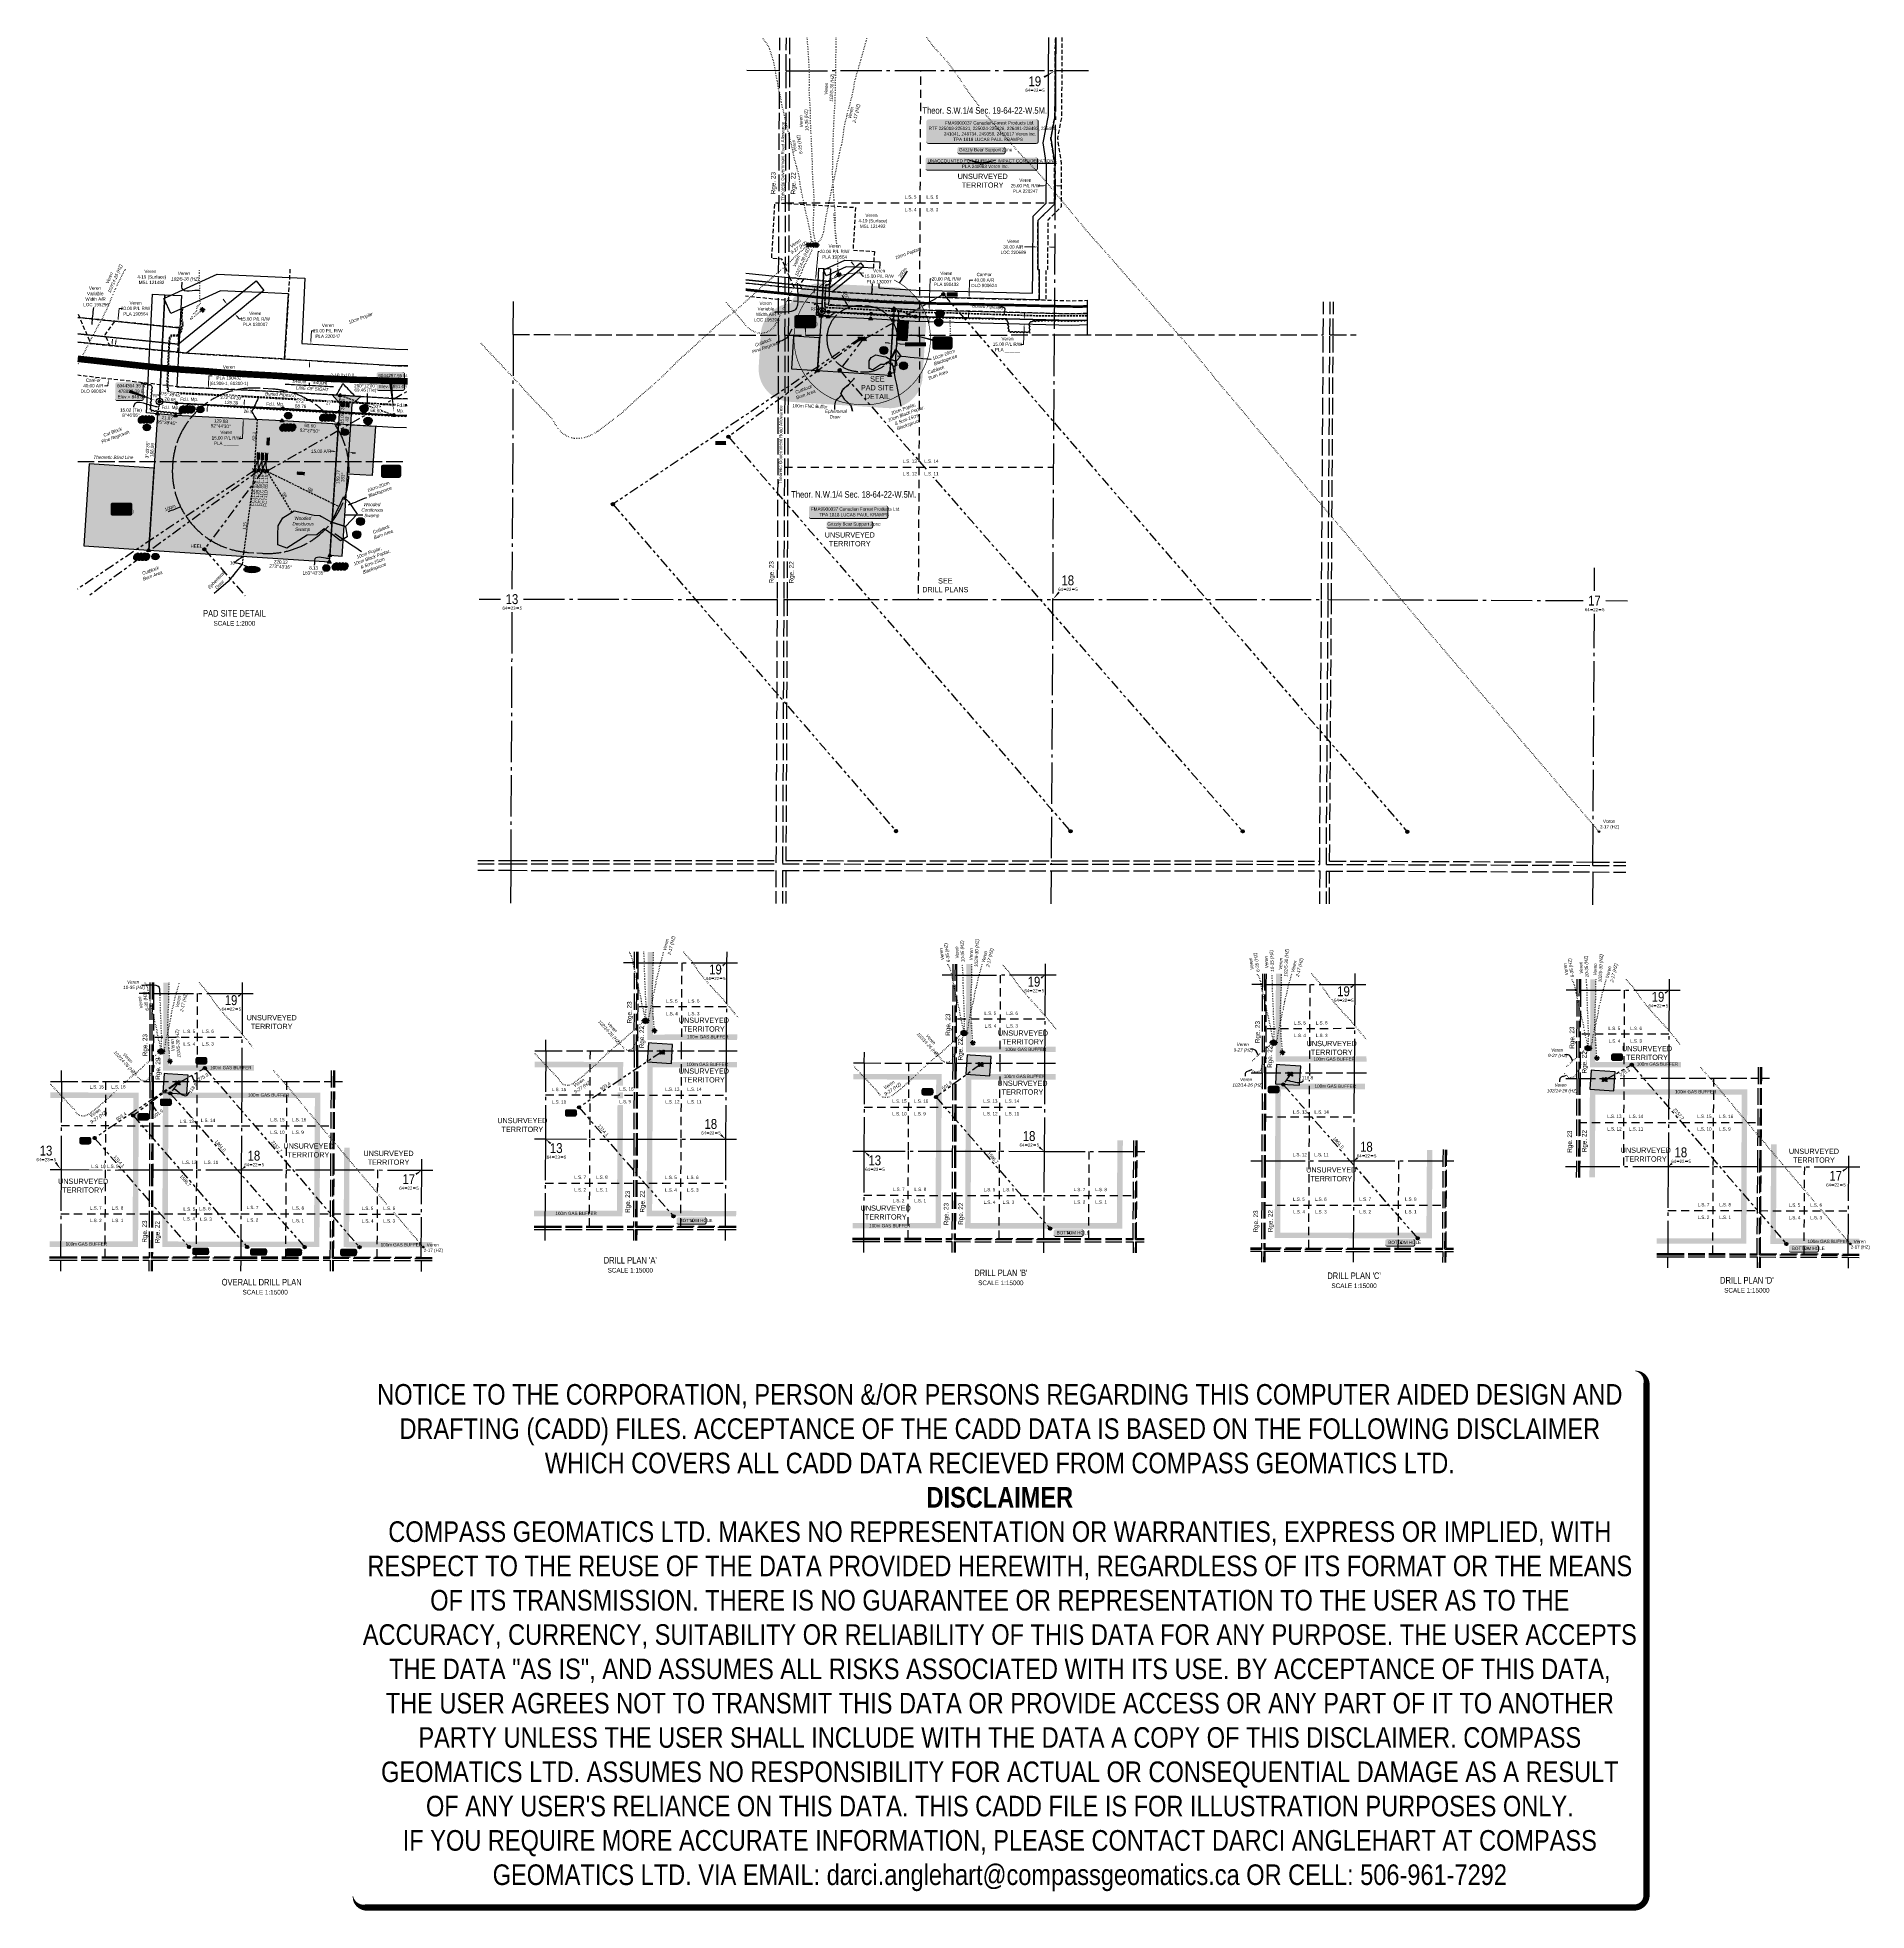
# Model space of a CAD drawing. Extents: x 476470 to 482026, y 6039448 to 6045135.
import ezdxf
from ezdxf.enums import TextEntityAlignment as Align

# ---------------------------------------------------------------- set-up
doc = ezdxf.new("R2010")
doc.units = 0
doc.header["$LTSCALE"] = 5
doc.header["$PDMODE"] = 34
doc.header["$PDSIZE"] = 1
for name, pattern in [('0', [1, 1, 0]), ('foc-ACCESSROAD', [3.75, 2.5, -1.25]), ('foc-BUFFER', [16.75, 15, -1.75]), ('foc-DOT', [1, 0.2, -0.8]), ('foc-DRILLPATH', [14.75, 6, -1.75, 1.75, -1.75, 1.75, -1.75]), ('foc-LSD', [8, 5, -3]), ('foc-QUARTERLINE', [33, 25, -3, 2, -3]), ('foc-TIELINE', [1.875, 1.25, -0.625]), ('foc-TOPO', [1, 0.2, -0.8]), ('foc-TOPO-ephemeral', [6.25, 3.125, -0.625, 0.625, -0.625, 0.625, -0.625]), ('foc-UNSURVEYED', [12.5, 10, -2.5]), ('UG_PIPE', [1.875, 1.25, -0.625])]:
    doc.linetypes.add(name, pattern=pattern)
doc.layers.get('Defpoints').update_dxf_attribs({"color": 9})
for name, color, linetype in [('10', 1, 'Continuous'), ('35', 37, 'Continuous'), ('9', 3, 'Continuous'), ('ABADATA-DRILL', 8, 'foc-DOT'), ('ABADATA-DRILL-T', 8, 'Continuous'), ('AS-DRILL', 8, 'foc-DOT'), ('AS-PIPE-UG', 44, 'UG_PIPE'), ('AS-PIPE-UG-T', 44, 'Continuous'), ('AS-ROADS', 254, 'Continuous'), ('AS-TARGET-GAS', 182, 'Continuous'), ('AS-TARGET-GAS-H', 181, 'Continuous'), ('AS-WILDLIFE-BLOCK', 131, 'Continuous'), ('AUX-BUFFER', 7, 'foc-BUFFER'), ('C-AR', 13, 'foc-ACCESSROAD'), ('C-RW', 13, 'Continuous'), ('C-SYMBOL', 7, 'Continuous'), ('C-WS', 13, 'foc-ACCESSROAD'), ('CG-NOTES', 7, 'Continuous'), ('D-TXT', 6, 'Continuous'), ('DETAIL-T', 7, 'Continuous'), ('F-AR', 190, 'foc-ACCESSROAD'), ('L-BD', 7, 'Continuous'), ('L-MON', 1, 'Continuous'), ('L-QSEC', 8, 'foc-QUARTERLINE'), ('L-ROAD-T', 7, 'Continuous'), ('L-SECLBL', 7, 'Continuous'), ('L-SECTION-LSD', 7, 'foc-LSD'), ('L-TIE', 7, 'foc-TIELINE'), ('L-UNS-T', 3, 'Continuous'), ('L-USEC', 7, 'foc-UNSURVEYED'), ('P-BUFFER-H 30m', 51, 'Continuous'), ('P-CROSSINGS', 250, 'Continuous'), ('P-ELEVATION', 7, 'Continuous'), ('P-FNC BUFFER-T', 40, 'Continuous'), ('P-PDRILLPATH', 12, 'foc-DRILLPATH'), ('P-PROPOSED', 10, 'Continuous'), ('P-PROPOSED-H', 21, 'Continuous'), ('P-TEMP-BLOCKS', 250, 'Continuous'), ('P-TEMP-H', 41, 'Continuous'), ('P-TEMP_WORKSPACE', 46, 'Continuous'), ('P-TXT', 4, 'Continuous'), ('T-BUSH', 110, '0'), ('T-BUSH-T', 110, 'Continuous'), ('T-DRAW', 143, 'foc-TOPO-ephemeral'), ('T-TIE', 201, 'foc-TIELINE'), ('T-VEGETATION-CHANGE', 104, 'foc-TOPO'), ('T-WATER-T', 170, 'Continuous'), ('WETLAND', 143, 'Continuous'), ('WETLAND-T', 146, 'Continuous')]:
    doc.layers.add(name, color=color, linetype=linetype)
for name, color, linetype, lineweight in [('C-AR-T', 13, 'Continuous', 9), ('C-RW-T', 13, 'Continuous', 9), ('F-AR-T', 190, 'Continuous', 9), ('T-TEXT', 48, 'Continuous', 18), ('T-TIE-T', 201, 'Continuous', 18)]:
    doc.layers.add(name, color=color, linetype=linetype, lineweight=lineweight)
doc.layers.add('DISCLAIMER', color=7, linetype='Continuous', plot=False)
doc.layers.add('L-MON1', color=7, linetype='Continuous', lineweight=30, true_color=0x000000)
doc.styles.add('100L', font='ARIALN.TTF', dxfattribs={"height": 11})
doc.styles.add('175L', font='ARIALN.TTF', dxfattribs={"height": 20})
doc.styles.add('80', font='ARIALN.TTF', dxfattribs={"height": 10})
doc.styles.add('80CG', font='ARIALN.TTF', dxfattribs={"height": 10})
doc.styles.add('80L', font='ARIALN.TTF', dxfattribs={"height": 10})
doc.styles.add('80LS', font='ARIALNI.TTF', dxfattribs={"height": 10})
doc.styles.add('BOLD', font='ARIALNB.TTF')
doc.styles.add('Crossing', font='ARIALN.TTF', dxfattribs={"height": 10})
doc.styles.add('foc-LtypeFont', font='ARIALN.TTF', dxfattribs={"height": 7.35})
doc.styles.add('SIMPLEX', font='ARIALN.TTF')
doc.linetypes.add('foc-TOPO-flowdirection-NOLINE', pattern='A,0,[">",foc-LtypeFont,S=0.3,R=0,X=0,Y=-0.945],-20,[">",foc-LtypeFont,S=0.3,R=0,X=0,Y=-0.945],0', length=20)
doc.dimstyles.new('CG2011', dxfattribs={"dimscale": 5, "dimtxt": 9, "dimasz": 2, "dimexe": 0.2, "dimexo": 0.0625, "dimgap": 0.5, "dimtad": 0, "dimtih": 1, "dimtoh": 1, "dimzin": 0, "dimdsep": 46, "dimtxsty": '80CG', "dimcen": 0.1, "dimse1": 1, "dimse2": 1, "dimclrd": 256, "dimclrt": 256, "dimaunit": 1, "dimadec": 4, "dimazin": 0, "dimtfac": 0.06, "dimtofl": 0, "dimtmove": 0, "dimatfit": 1, "dimfxl": 0.2, "dimtolj": 1, "dimtzin": 0, "dimlwd": -1, "dimarcsym": 0})
doc.dimstyles.new('COMPASS', dxfattribs={"dimscale": 5, "dimtxt": 10, "dimasz": 2.5, "dimexe": 0.2, "dimexo": 0.0625, "dimgap": 0.5, "dimtad": 0, "dimtih": 1, "dimtoh": 1, "dimzin": 0, "dimdsep": 46, "dimtxsty": '80', "dimcen": 0.1, "dimse1": 1, "dimse2": 1, "dimclrd": 256, "dimclrt": 256, "dimaunit": 1, "dimadec": 4, "dimazin": 0, "dimtfac": 0.06, "dimtofl": 0, "dimtmove": 0, "dimatfit": 1, "dimfxl": 0.2, "dimtolj": 1, "dimtzin": 0, "dimlwd": -1, "dimarcsym": 0})
doc.dimstyles.new('Compass 5 000', dxfattribs={"dimscale": 5, "dimtxt": 9, "dimasz": 2, "dimexe": 0.2, "dimexo": 0.0625, "dimgap": 0.5, "dimtad": 0, "dimtih": 1, "dimtoh": 1, "dimzin": 0, "dimdsep": 46, "dimtxsty": '80CG', "dimcen": 0.1, "dimse1": 1, "dimse2": 1, "dimclrd": 256, "dimclrt": 256, "dimaunit": 1, "dimadec": 4, "dimazin": 0, "dimtfac": 0.06, "dimtofl": 0, "dimtmove": 0, "dimatfit": 1, "dimfxl": 0.2, "dimtolj": 1, "dimtzin": 0, "dimlwd": -1, "dimarcsym": 0})

# ---------------------------------------------------------------- blocks, each defined once
blk = doc.blocks.new('L-SECLBL')
at = {"layer": '9', "color": 7}
for p, q in [((-5.1, -27.8), (-12.3, -27.8)), ((20.7, -27.8), (13.5, -27.8))]:
    blk.add_line(p, q, dxfattribs=at)
at = {"layer": '10', "color": 2, "style": 'SIMPLEX'}
blk.add_attdef('SEC', text='', height=30, dxfattribs=at).set_placement((0, 0), align=Align.MIDDLE)
at = {"layer": '10', "color": 5, "style": '80L'}
blk.add_attdef('TWP', text='', height=9.5, dxfattribs=at).set_placement((-14.4, -27.4), align=Align.MIDDLE_RIGHT)
blk.add_attdef('RGE', text='', height=9.5, dxfattribs=at).set_placement((3.6, -27.4), align=Align.MIDDLE_CENTER)
blk.add_attdef('MER', text='', height=9.5, dxfattribs=at).set_placement((23.2, -27.4), align=Align.MIDDLE_LEFT)
blk = doc.blocks.new('*D40')
at = {"layer": 'Defpoints', "color": 0, "transparency": 16777216}
for p in [(479256, 6044345), (479299.9, 6044343.9), (479254.9, 6044305.1)]:
    blk.add_point(p, dxfattribs=at)
at = {"layer": 'F-AR-T', "transparency": 16777216}
for p, q in [((479300.1, 6044353.9), (479301.3, 6044398.9)), ((479301.3, 6044398.9), (479311.3, 6044398.9)), ((479298.6, 6044294), (479298.3, 6044284))]:
    blk.add_line(p, q, dxfattribs=at)
for points in [[(479298.5, 6044354), (479301.8, 6044353.9), (479299.9, 6044343.9)], [(479296.9, 6044294), (479300.3, 6044293.9), (479298.9, 6044303.9)]]:
    blk.add_solid(points, dxfattribs=at)
at = {"layer": 'F-AR-T', "transparency": 16777216, "insert": (479345.5, 6044398.9), "char_height": 10, "attachment_point": 5, "style": '80CG'}
blk.add_mtext('\\A1;CanFor\\P40.00 A/R\\PDLO 900624', dxfattribs=at)
blk = doc.blocks.new('*U41')
h = blk.add_hatch(color=255)
edge = h.paths.add_edge_path()
edge.add_line((-114, -20), (114, -20))
edge.add_arc((114, -14), 6, 270, 360)
edge.add_line((120, -14), (120, 12.5))
edge.add_arc((114, 12.5), 6, 0, 90)
edge.add_line((114, 18.5), (-114, 18.5))
edge.add_arc((-114, 12.5), 6, 90, 180)
edge.add_line((-120, 12.5), (-120, -14))
edge.add_arc((-114, -14), 6, 180, 270)
at = {"color": 44, "flags": 128}
blk.add_lwpolyline([(-114, -20, 3, 3, 0), (114, -20, 3, 3, 0.414214), (120, -14, 3, 3, 0), (120, 12.5, 3, 0, 0.414214), (114, 18.5, 0, 0, 0), (-114, 18.5, 0, 0, 0.414214), (-120, 12.5, 0, 0, 0), (-120, -14, 0, 3, 0.414214)], format="xyseb", close=True, dxfattribs=at)
at = {"color": 44, "style": '80'}
blk.add_attdef('ENTER_TEXT_001', (-36, -5), '', height=10, dxfattribs=at)
blk = doc.blocks.new('*D42')
at = {"layer": 'C-AR-T', "transparency": 16777216}
for p, q in [((479498.6, 6044499.4), (479468.4, 6044499.5)), ((479548.6, 6044499.1), (479558.6, 6044499))]:
    blk.add_line(p, q, dxfattribs=at)
for points in [[(479498.6, 6044501), (479498.6, 6044497.7), (479508.6, 6044499.3)], [(479548.6, 6044500.7), (479548.6, 6044497.4), (479538.6, 6044499.1)]]:
    blk.add_solid(points, dxfattribs=at)
at = {"layer": 'Defpoints', "color": 0, "transparency": 16777216}
for p in [(479508.6, 6044499.3), (479508.7, 6044511.9), (479538.6, 6044511.8)]:
    blk.add_point(p, dxfattribs=at)
at = {"layer": 'C-AR-T', "transparency": 16777216, "insert": (479434.1, 6044499.5), "char_height": 10, "attachment_point": 5, "style": '80CG'}
blk.add_mtext('\\A1;Veren\\P30.00 A/R\\PLOC 220689', dxfattribs=at)
blk = doc.blocks.new('*D43')
at = {"layer": 'C-AR-T', "transparency": 16777216}
for p, q in [((479524.5, 6044685.2), (479510.2, 6044685.3)), ((479569.5, 6044685), (479579.5, 6044684.9))]:
    blk.add_line(p, q, dxfattribs=at)
for points in [[(479524.5, 6044686.9), (479524.5, 6044683.5), (479534.5, 6044685.2)], [(479569.5, 6044686.6), (479569.5, 6044683.3), (479559.5, 6044685)]]:
    blk.add_solid(points, dxfattribs=at)
at = {"layer": 'Defpoints', "color": 0, "transparency": 16777216}
for p in [(479534.5, 6044685.2), (479534.6, 6044704.1), (479559.6, 6044704)]:
    blk.add_point(p, dxfattribs=at)
at = {"layer": 'C-AR-T', "transparency": 16777216, "insert": (479470.7, 6044685.3), "char_height": 10, "attachment_point": 5, "style": '80CG'}
blk.add_mtext('\\A1;Veren\\P25.00 P/L R/W\\PPLA 220247', dxfattribs=at)
blk = doc.blocks.new('*D44')
at = {"layer": 'C-RW-T', "transparency": 16777216}
for p, q in [((478948.2, 6044446.6), (478941.9, 6044454.3)), ((478970.3, 6044419.4), (478977.5, 6044410.5)), ((478977.5, 6044410.5), (478987.5, 6044410.5))]:
    blk.add_line(p, q, dxfattribs=at)
for points in [[(478949.5, 6044447.6), (478946.9, 6044445.5), (478954.5, 6044438.8)], [(478971.6, 6044420.5), (478969, 6044418.4), (478964, 6044427.2)]]:
    blk.add_solid(points, dxfattribs=at)
at = {"layer": 'Defpoints', "color": 0, "transparency": 16777216}
for p in [(478929.2, 6044418.2), (478938.7, 6044406.6)]:
    blk.add_point(p, dxfattribs=at)
at = {"layer": 'C-RW-T', "transparency": 16777216, "insert": (479026.6, 6044410.5), "char_height": 10, "attachment_point": 5, "style": '80CG', "bg_fill": 3, "box_fill_scale": 1.1, "bg_fill_color": 256, "bg_fill_true_color": 13158600, "bg_fill_transparency": 0}
blk.add_mtext('\\A1;Veren\\P15.00 P/L R/W\\PPLA 130007', dxfattribs=at)
at = {"layer": 'Defpoints', "color": 0, "transparency": 16777216}
blk.add_point((478964, 6044427.2), dxfattribs=at)
blk = doc.blocks.new('*D45')
at = {"layer": 'C-RW-T', "transparency": 16777216}
for p, q in [((479179, 6044317), (479181.2, 6044402.3)), ((479181.2, 6044402.3), (479191.2, 6044402.3)), ((479178, 6044277), (479177.7, 6044267))]:
    blk.add_line(p, q, dxfattribs=at)
for points in [[(479177.3, 6044317), (479180.7, 6044317), (479178.7, 6044307)], [(479176.3, 6044277.1), (479179.6, 6044277), (479178.2, 6044287)]]:
    blk.add_solid(points, dxfattribs=at)
at = {"layer": 'Defpoints', "color": 0, "transparency": 16777216}
for p in [(479178.7, 6044307), (479194, 6044286.6), (479194.5, 6044306.6)]:
    blk.add_point(p, dxfattribs=at)
at = {"layer": 'C-RW-T', "transparency": 16777216, "insert": (479230.7, 6044402.3), "char_height": 10, "attachment_point": 5, "style": '80CG', "bg_fill": 3, "box_fill_scale": 1.1, "bg_fill_color": 256, "bg_fill_true_color": 13158600, "bg_fill_transparency": 0}
blk.add_mtext('\\A1;Veren\\P20.00 P/L R/W\\PPLA 190432', dxfattribs=at)
blk = doc.blocks.new('*D46')
at = {"layer": 'C-RW-T', "transparency": 16777216}
for p, q in [((478834.1, 6044408.5), (478841.9, 6044485.5)), ((478841.9, 6044485.5), (478851.9, 6044485.5)), ((478830.1, 6044368.7), (478829.1, 6044358.7))]:
    blk.add_line(p, q, dxfattribs=at)
for points in [[(478828.5, 6044368.8), (478831.8, 6044368.5), (478831.1, 6044378.6)], [(478832.5, 6044408.6), (478835.8, 6044408.3), (478833.1, 6044398.5)]]:
    blk.add_solid(points, dxfattribs=at)
at = {"layer": 'Defpoints', "color": 0, "transparency": 16777216}
for p in [(478809.2, 6044380.8), (478811.2, 6044400.7), (478833.1, 6044398.5)]:
    blk.add_point(p, dxfattribs=at)
at = {"layer": 'C-RW-T', "transparency": 16777216, "insert": (478891.4, 6044485.5), "char_height": 10, "attachment_point": 5, "style": '80CG', "bg_fill": 3, "box_fill_scale": 1.1, "bg_fill_color": 256, "bg_fill_true_color": 13158600, "bg_fill_transparency": 0}
blk.add_mtext('\\A1;Veren\\P20.00 P/L R/W\\PPLA 190564', dxfattribs=at)
blk = doc.blocks.new('*U75')
h = blk.add_hatch(color=255)
edge = h.paths.add_edge_path()
edge.add_line((-64, -11.5), (64, -11.5))
edge.add_arc((64, -5.5), 6, 270, 360)
edge.add_line((70, -5.5), (70, 4))
edge.add_arc((64, 4), 6, 0, 90)
edge.add_line((64, 10), (-64, 10))
edge.add_arc((-64, 4), 6, 90, 180)
edge.add_line((-70, 4), (-70, -5.5))
edge.add_arc((-64, -5.5), 6, 180, 270)
at = {"color": 131, "flags": 128}
blk.add_lwpolyline([(-64, -11.5, 3, 3, 0), (64, -11.5, 3, 3, 0.414214), (70, -5.5, 3, 3, 0), (70, 4, 3, 0, 0.414214), (64, 10, 0, 0, 0), (-64, 10, 0, 0, 0.414214), (-70, 4, 0, 0, 0), (-70, -5.5, 0, 3, 0.414214)], format="xyseb", close=True, dxfattribs=at)
at = {"color": 131, "style": '80'}
blk.add_attdef('ENTER_TEXT_001', (-36, -5), '', height=10, dxfattribs=at)
blk = doc.blocks.new('fdia')
at = {"color": 255, "const_width": 1}
blk.add_lwpolyline([(-0.5, 0, 1), (0.5, 0, 1)], format="xyb", close=True, dxfattribs=at)
blk = doc.blocks.new('Fdiaa')
blk.add_blockref('fdia', (0, 0))
blk = doc.blocks.new('fdib')
at = {"color": 1, "const_width": 1.6}
blk.add_lwpolyline([(-0.4, 0, 1), (0.4, 0, 1)], format="xyb", close=True, dxfattribs=at)
at = {"color": 1}
blk.add_circle((0, 0), 0.8, dxfattribs=at)
blk = doc.blocks.new('Fdibb')
blk.add_blockref('fdib', (0, 0))
blk = doc.blocks.new('fdicc')
for name in ['Fdibb', 'Fdiaa']:
    blk.add_blockref(name, (0, 0))
blk = doc.blocks.new('FDI')
blk.add_blockref('fdicc', (0, 0))
blk = doc.blocks.new('*D49')
at = {"layer": 'C-RW-T', "transparency": 16777216}
for p, q in [((479466.9, 6044254.7), (479465.6, 6044202.6)), ((479467.8, 6044289.7), (479468, 6044299.7)), ((479465.6, 6044202.6), (479455.6, 6044202.6))]:
    blk.add_line(p, q, dxfattribs=at)
for points in [[(479465.2, 6044254.7), (479468.5, 6044254.7), (479467.1, 6044264.7)], [(479466.1, 6044289.7), (479469.4, 6044289.6), (479467.5, 6044279.7)]]:
    blk.add_solid(points, dxfattribs=at)
at = {"layer": 'Defpoints', "color": 0, "transparency": 16777216}
for p in [(479221.8, 6044270.8), (479222.1, 6044285.8), (479467.1, 6044264.7)]:
    blk.add_point(p, dxfattribs=at)
at = {"layer": 'C-RW-T', "transparency": 16777216, "insert": (479416.5, 6044202.6), "char_height": 10, "attachment_point": 5, "style": '80CG'}
blk.add_mtext('\\A1;Veren\\P15.00 P/L R/W\\PPLA ______', dxfattribs=at)
blk = doc.blocks.new('BH-Existing')
at = {"layer": 'ABADATA-DRILL-T'}
h = blk.add_hatch(color=256, dxfattribs=at)
h.dxf.hatch_style = 1
edge = h.paths.add_edge_path()
edge.add_arc((0, 0), 0.5, 0, 360)
blk.add_circle((0, 0), 0.5, dxfattribs=at)
blk = doc.blocks.new('GAS')
h = blk.add_hatch(color=255)
h.dxf.hatch_style = 1
edge = h.paths.add_edge_path()
edge.add_arc((0, 0), 0.9, 0, 360)
for p, q in [((-0.8, 0), (-1.6, 0)), ((-0.6, 0.6), (-1.1, 1.1)), ((0, 0.8), (0, 1.6)), ((0.6, 0.6), (1.1, 1.1)), ((1.6, 0), (0.8, 0)), ((-0.6, -0.6), (-1.1, -1.1)), ((0, -0.8), (0, -1.6)), ((1.1, -1.1), (0.6, -0.6))]:
    blk.add_line(p, q)
blk.add_circle((0, 0), 0.8)
blk = doc.blocks.new('plbh')
at = {"layer": 'L-MON'}
h = blk.add_hatch(color=255, dxfattribs=at)
h.dxf.hatch_style = 1
edge = h.paths.add_edge_path()
edge.add_arc((0, 0), 1.16, 0, 360)
h = blk.add_hatch(color=256, dxfattribs=at)
h.dxf.hatch_style = 1
h.paths.add_polyline_path([(-0.96, 0, 1), (0.96, 0, 1)])
h.paths.add_polyline_path([(0.91, 0, -1), (-0.91, 0, -1)], flags=16)
h.paths.add_polyline_path([(0.45, 0, -1), (-0.45, 0, -1)], flags=0)
h = blk.add_hatch(color=256, dxfattribs=at)
h.dxf.hatch_style = 1
h.paths.add_polyline_path([(-0.45, 0, 1), (0.45, 0, 1)])
h.paths.add_polyline_path([(0.4, 0, -1), (-0.4, 0, -1)], flags=16)
at = {"layer": 'L-MON', "color": 240}
for radius in [0.96, 0.91, 0.45, 0.4]:
    blk.add_circle((0, 0), radius, dxfattribs=at)
blk = doc.blocks.new('WC_fill')
at = {"layer": 'L-MON1', "true_color": 0xffffff}
h = blk.add_hatch(color=7, dxfattribs=at)
h.dxf.hatch_style = 1
edge = h.paths.add_edge_path()
edge.add_arc((0, 0), 0.8, 0, 360)
blk = doc.blocks.new('WC1')
at = {"layer": 'L-MON1', "flags": 128}
for points in [[(-0.6, 0.5), (-1.2, 1.1)], [(0.5, 0.6), (1.1, 1.2)], [(-1.2, -1.2), (-0.6, -0.6)], [(1.2, -1.2), (0.6, -0.6)]]:
    blk.add_lwpolyline(points, dxfattribs=at)
at = {"layer": 'L-MON1'}
for radius in [0.8, 0.373]:
    blk.add_circle((0, 0), radius, dxfattribs=at)
blk.add_blockref('WC_fill', (0, 0), dxfattribs=at)
blk = doc.blocks.new('WC')
at = {"layer": 'L-MON'}
h = blk.add_hatch(color=255, dxfattribs=at)
h.dxf.hatch_style = 1
edge = h.paths.add_edge_path()
edge.add_arc((0, 0), 0.9, 0, 360)
at = {"layer": 'L-MON', "color": 240, "flags": 128}
for points in [[(-0.6, 0.5), (-1.2, 1.1)], [(0.5, 0.6), (1.1, 1.2)], [(-1.2, -1.2), (-0.6, -0.6)], [(1.2, -1.2), (0.6, -0.6)]]:
    blk.add_lwpolyline(points, dxfattribs=at)
at = {"layer": 'L-MON', "color": 240}
for radius in [0.8, 0.373]:
    blk.add_circle((0, 0), radius, dxfattribs=at)
blk = doc.blocks.new('TRIA')
blk.add_hatch(color=255).paths.add_polyline_path([(0, 1.5), (-1.5, -0.9), (1.4, -0.9)])
blk = doc.blocks.new('TRIAA')
blk.add_blockref('TRIA', (0, 0))
blk = doc.blocks.new('TRIB')
at = {"color": 1}
blk.add_lwpolyline([(-1.1, -0.7), (0, 1.1), (1, -0.7)], close=True, dxfattribs=at)
blk = doc.blocks.new('TRIBB')
blk.add_blockref('TRIB', (0, 0))
blk = doc.blocks.new('TRICC')
for name in ['TRIAA', 'TRIBB']:
    blk.add_blockref(name, (0, 0))
blk = doc.blocks.new('plspike')
blk.add_blockref('TRICC', (0, 0))
blk = doc.blocks.new('*D52')
at = {"layer": 'C-AR-T', "transparency": 16777216}
for p, q in [((477300.8, 6044214.3), (477302.6, 6044244.7)), ((477302.6, 6044244.7), (477312.6, 6044244.7)), ((477296.6, 6044144.4), (477296, 6044134.4))]:
    blk.add_line(p, q, dxfattribs=at)
for points in [[(477299.1, 6044214.4), (477302.4, 6044214.2), (477300.2, 6044204.3)], [(477295, 6044144.5), (477298.3, 6044144.3), (477297.2, 6044154.4)]]:
    blk.add_solid(points, dxfattribs=at)
at = {"layer": 'Defpoints', "color": 0, "transparency": 16777216}
for p in [(477298.1, 6044204.4), (477300.2, 6044204.3), (477295.2, 6044154.5)]:
    blk.add_point(p, dxfattribs=at)
at = {"layer": 'C-AR-T', "transparency": 16777216, "insert": (477352.1, 6044244.7), "char_height": 10, "attachment_point": 5, "style": '80CG'}
blk.add_mtext('\\A1;Veren\\P20.00 P/L R/W\\PPLA 220247', dxfattribs=at)
blk = doc.blocks.new('*D53')
at = {"layer": 'C-RW-T', "transparency": 16777216}
for p, q in [((477039.9, 6044333), (477033.6, 6044340.7)), ((477076.2, 6044288.4), (477082.5, 6044280.6)), ((477082.5, 6044280.6), (477092.5, 6044280.6))]:
    blk.add_line(p, q, dxfattribs=at)
for points in [[(477041.2, 6044334), (477038.6, 6044331.9), (477046.2, 6044325.2)], [(477077.5, 6044289.4), (477074.9, 6044287.3), (477069.9, 6044296.1)]]:
    blk.add_solid(points, dxfattribs=at)
at = {"layer": 'Defpoints', "color": 0, "transparency": 16777216}
for p in [(477042.1, 6044321.9), (477065.7, 6044292.8), (477069.9, 6044296.1)]:
    blk.add_point(p, dxfattribs=at)
at = {"layer": 'C-RW-T', "transparency": 16777216, "insert": (477131.6, 6044280.6), "char_height": 10, "attachment_point": 5, "style": '80CG'}
blk.add_mtext('\\A1;Veren\\P15.00 P/L R/W\\PPLA 130007', dxfattribs=at)
blk = doc.blocks.new('*D54')
at = {"layer": 'Defpoints', "color": 0, "transparency": 16777216}
for p in [(476765.6, 6044192.5), (476686, 6044097.9), (476755.4, 6044090.9)]:
    blk.add_point(p, dxfattribs=at)
at = {"layer": 'F-AR-T', "transparency": 16777216}
for p, q in [((476697.3, 6044209.5), (476698.3, 6044219.4)), ((476685, 6044088), (476684, 6044078)), ((476684, 6044078), (476674, 6044078))]:
    blk.add_line(p, q, dxfattribs=at)
for points in [[(476695.6, 6044209.6), (476698.9, 6044209.3), (476696.3, 6044199.5)], [(476683.4, 6044088.1), (476686.7, 6044087.8), (476686, 6044097.9)]]:
    blk.add_solid(points, dxfattribs=at)
at = {"layer": 'F-AR-T', "transparency": 16777216, "insert": (476639.8, 6044078), "char_height": 10, "attachment_point": 5, "style": '80CG'}
blk.add_mtext('\\A1;CanFor\\P40.00 A/R\\PDLO 900624', dxfattribs=at)
blk = doc.blocks.new('*D55')
at = {"layer": 'C-RW-T', "transparency": 16777216}
for p, q in [((476715.4, 6044282.9), (476718.4, 6044312.7)), ((476718.4, 6044312.7), (476728.4, 6044312.7)), ((476708.4, 6044213.4), (476707.4, 6044203.4))]:
    blk.add_line(p, q, dxfattribs=at)
for points in [[(476713.8, 6044283.1), (476717.1, 6044282.7), (476714.4, 6044272.9)], [(476706.8, 6044213.5), (476710.1, 6044213.2), (476709.4, 6044223.3)]]:
    blk.add_solid(points, dxfattribs=at)
at = {"layer": 'Defpoints', "color": 0, "transparency": 16777216}
for p in [(476714.4, 6044272.9), (476739.1, 6044270.5), (476734.1, 6044220.8)]:
    blk.add_point(p, dxfattribs=at)
at = {"layer": 'C-RW-T', "transparency": 16777216, "insert": (476768, 6044312.7), "char_height": 10, "attachment_point": 5, "style": '80CG'}
blk.add_mtext('\\A1;Veren\\P20.00 P/L R/W\\PPLA 190564', dxfattribs=at)
blk = doc.blocks.new('*U56')
at = {"layer": '35', "color": 3}
blk.add_circle((0, 0), 10, dxfattribs=at)
at = {"layer": '35', "color": 3, "style": '80'}
blk.add_attdef('RP_001', (-20.2, 12.7), '', height=10, dxfattribs=at)
blk = doc.blocks.new('*U57')
h = blk.add_hatch(color=191)
edge = h.paths.add_edge_path()
edge.add_line((-26.5, -20), (26.5, -20))
edge.add_arc((26.5, -14), 6, 270, 360)
edge.add_line((32.5, -14), (32.5, 12.5))
edge.add_arc((26.5, 12.5), 6, 0, 90)
edge.add_line((26.5, 18.5), (-26.5, 18.5))
edge.add_arc((-26.5, 12.5), 6, 90, 180)
edge.add_line((-32.5, 12.5), (-32.5, -14))
edge.add_arc((-26.5, -14), 6, 180, 270)
at = {"color": 250, "flags": 128}
blk.add_lwpolyline([(-26.5, -20, 3, 3, 0), (26.5, -20, 3, 3, 0.414214), (32.5, -14, 3, 3, 0), (32.5, 12.5, 3, 0, 0.414214), (26.5, 18.5, 0, 0, 0), (-26.5, 18.5, 0, 0, 0.414214), (-32.5, 12.5, 0, 0, 0), (-32.5, -14, 0, 3, 0.414214)], format="xyseb", close=True, dxfattribs=at)
at = {"flags": 128}
blk.add_lwpolyline([(-18.8, -11.9, 0, 7.5, 0), (0, 0, 0, 0, 0)], format="xyseb", dxfattribs=at)
at = {"color": 250}
for tag, p, height, style in [('TEMP_AREA_W1_001', (-9.2, 2.2), 12, 'BOLD'), ('ENTER_TEXT_001', (-30.7, -12.5), 9, '80')]:
    blk.add_attdef(tag, p, '', height=height, dxfattribs=dict(at, style=style))
blk = doc.blocks.new('*U58')
h = blk.add_hatch(color=191)
edge = h.paths.add_edge_path()
edge.add_line((-24, -20), (24, -20))
edge.add_arc((24, -14), 6, 270, 360)
edge.add_line((30, -14), (30, 12.5))
edge.add_arc((24, 12.5), 6, 0, 90)
edge.add_line((24, 18.5), (-24, 18.5))
edge.add_arc((-24, 12.5), 6, 90, 180)
edge.add_line((-30, 12.5), (-30, -14))
edge.add_arc((-24, -14), 6, 180, 270)
at = {"color": 250, "flags": 128}
blk.add_lwpolyline([(-24, -20, 3, 3, 0), (24, -20, 3, 3, 0.414214), (30, -14, 3, 3, 0), (30, 12.5, 3, 0, 0.414214), (24, 18.5, 0, 0, 0), (-24, 18.5, 0, 0, 0.414214), (-30, 12.5, 0, 0, 0), (-30, -14, 0, 3, 0.414214)], format="xyseb", close=True, dxfattribs=at)
at = {"flags": 128}
blk.add_lwpolyline([(-18.8, -11.9, 0, 7.5, 0), (0, 0, 0, 0, 0)], format="xyseb", dxfattribs=at)
at = {"color": 250}
for tag, p, height, style in [('TEMP_AREA_W1_001', (-9.2, 2.2), 12, 'BOLD'), ('ENTER_TEXT_001', (-30.7, -12.5), 9, '80')]:
    blk.add_attdef(tag, p, '', height=height, dxfattribs=dict(at, style=style))
blk = doc.blocks.new('*D59')
at = {"layer": 'C-RW-T', "transparency": 16777216}
for p, q in [((477097.9, 6044024.7), (477098.4, 6044034.7)), ((477095.2, 6043967.3), (477092.8, 6043918.1)), ((477092.8, 6043918.1), (477082.8, 6043918.1))]:
    blk.add_line(p, q, dxfattribs=at)
for points in [[(477096.3, 6044024.8), (477099.6, 6044024.7), (477097.5, 6044014.7)], [(477093.5, 6043967.4), (477096.8, 6043967.2), (477095.7, 6043977.3)]]:
    blk.add_solid(points, dxfattribs=at)
at = {"layer": 'Defpoints', "color": 0, "transparency": 16777216}
for p in [(477095.7, 6043977.3), (477128.1, 6043975.8), (477129.8, 6044013.2)]:
    blk.add_point(p, dxfattribs=at)
at = {"layer": 'C-RW-T', "transparency": 16777216, "insert": (477043.7, 6043918.1), "char_height": 10, "attachment_point": 5, "style": '80CG'}
blk.add_mtext('\\A1;Veren\\P15.00 P/L R/W\\PPLA ______', dxfattribs=at)
blk = doc.blocks.new('*U60')
h = blk.add_hatch(color=254)
edge = h.paths.add_edge_path()
edge.add_line((-36.5, -28.5), (36.5, -28.5))
edge.add_arc((36.5, -22.5), 6, 270, 360)
edge.add_line((42.5, -22.5), (42.5, 21))
edge.add_arc((36.5, 21), 6, 0, 90)
edge.add_line((36.5, 27), (-36.5, 27))
edge.add_arc((-36.5, 21), 6, 90, 180)
edge.add_line((-42.5, 21), (-42.5, -22.5))
edge.add_arc((-36.5, -22.5), 6, 180, 270)
at = {"color": 1, "flags": 128}
blk.add_lwpolyline([(-36.5, -28.5, 3, 3, 0), (36.5, -28.5, 3, 3, 0.414214), (42.5, -22.5, 3, 3, 0), (42.5, 21, 3, 0, 0.414214), (36.5, 27, 0, 0, 0), (-36.5, 27, 0, 0, 0.414214), (-42.5, 21, 0, 0, 0), (-42.5, -22.5, 0, 3, 0.414214)], format="xyseb", close=True, dxfattribs=at)
blk.add_lwpolyline([(81.7, -28.6, 0, 10, 0), (0, 0, 5, 5, 0)], format="xyseb", dxfattribs=at)
at = {"color": 1, "style": '80'}
blk.add_attdef('ENTER_TEXT_001', (-36, -5), '', height=10, dxfattribs=at)
blk = doc.blocks.new('*U61')
h = blk.add_hatch(color=254)
edge = h.paths.add_edge_path()
edge.add_line((-36.5, -28.5), (36.5, -28.5))
edge.add_arc((36.5, -22.5), 6, 270, 360)
edge.add_line((42.5, -22.5), (42.5, 21))
edge.add_arc((36.5, 21), 6, 0, 90)
edge.add_line((36.5, 27), (-36.5, 27))
edge.add_arc((-36.5, 21), 6, 90, 180)
edge.add_line((-42.5, 21), (-42.5, -22.5))
edge.add_arc((-36.5, -22.5), 6, 180, 270)
at = {"color": 1, "flags": 128}
blk.add_lwpolyline([(-36.5, -28.5, 3, 3, 0), (36.5, -28.5, 3, 3, 0.414214), (42.5, -22.5, 3, 3, 0), (42.5, 21, 3, 0, 0.414214), (36.5, 27, 0, 0, 0), (-36.5, 27, 0, 0, 0.414214), (-42.5, 21, 0, 0, 0), (-42.5, -22.5, 0, 3, 0.414214)], format="xyseb", close=True, dxfattribs=at)
blk.add_lwpolyline([(9.7, -97.5, 0, 10, 0), (0, 0, 5, 5, 0)], format="xyseb", dxfattribs=at)
at = {"color": 1, "style": '80'}
blk.add_attdef('ENTER_TEXT_001', (-36, -5), '', height=10, dxfattribs=at)
blk = doc.blocks.new('xing2')
h = blk.add_hatch(color=50)
h.dxf.hatch_style = 1
edge = h.paths.add_edge_path()
edge.add_ellipse((0, 0), major_axis=(-12.5, 0), ratio=0.816297, start_angle=0, end_angle=360)
h = blk.add_hatch(color=250)
h.dxf.hatch_style = 1
edge = h.paths.add_edge_path()
edge.add_ellipse((0, -2), major_axis=(-12.5, 0), ratio=0.816297, start_angle=0, end_angle=180)
edge.add_line((12.5, -2), (12.5, 0))
edge.add_ellipse((0, 0), major_axis=(-12.5, 0), ratio=0.816297, start_angle=0, end_angle=180, ccw=False)
edge.add_line((-12.5, 0), (-12.5, -2))
at = {"color": 250}
blk.add_ellipse((0, 0), major_axis=(-12.5, 0), ratio=0.816297, dxfattribs=at)
blk.add_ellipse((0, -2), major_axis=(-12.5, 0), ratio=0.816297, start_param=0, end_param=3.141593, dxfattribs=at)
at = {"color": 250, "style": 'Crossing'}
blk.add_attdef('CROSSING', text='', height=9, dxfattribs=at).set_placement((0.1, 0), align=Align.MIDDLE_CENTER)
at = {"color": 250, "style": 'Crossing', "flags": 1}
for tag, p in [('DESCRIPTION', (0.1, -25.8)), ('LOCATION', (0.1, -39.3)), ('DWG_REF', (0.1, -52.8)), ('OWNER', (0.1, -12.5))]:
    blk.add_attdef(tag, text='', height=9, dxfattribs=at).set_placement(p, align=Align.MIDDLE_CENTER)
blk = doc.blocks.new('wa')
at = {"layer": 'P-ELEVATION'}
h = blk.add_hatch(color=111, dxfattribs=at)
h.dxf.hatch_style = 1
edge = h.paths.add_edge_path()
edge.add_arc((-17.4, -4.5), 6.1, 215, 325)
edge.add_arc((-7.4, -4.5), 6.1, 215, 325)
edge.add_arc((2.6, -4.5), 6.1, 215, 325)
edge.add_arc((12.7, -4.5), 6.1, 215, 325)
edge.add_arc((18.1, -3.7), 4.32, 263.4336, 373.4336)
edge.add_arc((18.8, 2.3), 6.1, 305, 415)
edge.add_arc((17.5, 4.4), 5.69, 30.6955, 140.6955)
edge.add_arc((8.1, 4.5), 6.1, 35, 145)
edge.add_arc((-1.9, 4.5), 6.1, 35, 145)
edge.add_arc((-11.9, 4.5), 6.1, 35, 145)
edge.add_arc((-18, 3.8), 4.33, 75.4261, 185.4261)
edge.add_arc((-18.4, -2.3), 6.96, 125, 235)
at = {"color": 240, "flags": 128}
blk.add_lwpolyline([(-22.4, -8, 0.520567), (-12.3, -8, 0.520567), (-2.4, -8, 0.520567), (7.6, -8, 0.520567), (17.6, -8, 0.520567), (22.4, -2.7, 0.520567), (22.4, 7.3, 0.520567), (13.1, 8, 0.520567), (3.1, 8, 0.520567), (-6.9, 8, 0.520567), (-16.9, 8, 0.520567), (-22.4, 3.4, 0.520567)], format="xyb", close=True, dxfattribs=at)
at = {"layer": 'P-ELEVATION', "color": 240, "flags": 128}
blk.add_lwpolyline([(0, 0, 12.5, 0, 0), (-12.4, -6.4, 0, 0, 0)], format="xyseb", dxfattribs=at)
at = {"layer": 'P-ELEVATION', "color": 240, "style": '80'}
blk.add_attdef('ELEVATION', text='', height=10, dxfattribs=at).set_placement((0, 0), align=Align.MIDDLE_CENTER)
blk = doc.blocks.new('*U62')
at = {"layer": 'P-ELEVATION'}
h = blk.add_hatch(color=111, dxfattribs=at)
h.dxf.hatch_style = 1
edge = h.paths.add_edge_path()
edge.add_arc((-17.4, -4.5), 6.1, 215, 325)
edge.add_arc((-7.4, -4.5), 6.1, 215, 325)
edge.add_arc((2.6, -4.5), 6.1, 215, 325)
edge.add_arc((12.7, -4.5), 6.1, 215, 325)
edge.add_arc((18.1, -3.7), 4.32, 263.4336, 373.4336)
edge.add_arc((18.8, 2.3), 6.1, 305, 415)
edge.add_arc((17.5, 4.4), 5.69, 30.6955, 140.6955)
edge.add_arc((8.1, 4.5), 6.1, 35, 145)
edge.add_arc((-1.9, 4.5), 6.1, 35, 145)
edge.add_arc((-11.9, 4.5), 6.1, 35, 145)
edge.add_arc((-18, 3.8), 4.33, 75.4261, 185.4261)
edge.add_arc((-18.4, -2.3), 6.96, 125, 235)
at = {"color": 240, "flags": 128}
blk.add_lwpolyline([(-22.4, -8, 0.520567), (-12.3, -8, 0.520567), (-2.4, -8, 0.520567), (7.6, -8, 0.520567), (17.6, -8, 0.520567), (22.4, -2.7, 0.520567), (22.4, 7.3, 0.520567), (13.1, 8, 0.520567), (3.1, 8, 0.520567), (-6.9, 8, 0.520567), (-16.9, 8, 0.520567), (-22.4, 3.4, 0.520567)], format="xyb", close=True, dxfattribs=at)
at = {"layer": 'P-ELEVATION', "color": 240, "flags": 128}
blk.add_lwpolyline([(0, 0, 12.5, 0, 0), (-28.7, -17.6, 0, 0, 0)], format="xyseb", dxfattribs=at)
at = {"layer": 'P-ELEVATION', "color": 240, "style": '80'}
blk.add_attdef('ELEVATION', text='', height=10, dxfattribs=at).set_placement((0, 0), align=Align.MIDDLE_CENTER)
blk = doc.blocks.new('*U63')
at = {"layer": 'P-ELEVATION'}
h = blk.add_hatch(color=111, dxfattribs=at)
h.dxf.hatch_style = 1
edge = h.paths.add_edge_path()
edge.add_arc((-17.4, -4.5), 6.1, 215, 325)
edge.add_arc((-7.4, -4.5), 6.1, 215, 325)
edge.add_arc((2.6, -4.5), 6.1, 215, 325)
edge.add_arc((12.7, -4.5), 6.1, 215, 325)
edge.add_arc((18.1, -3.7), 4.32, 263.4336, 373.4336)
edge.add_arc((18.8, 2.3), 6.1, 305, 415)
edge.add_arc((17.5, 4.4), 5.69, 30.6955, 140.6955)
edge.add_arc((8.1, 4.5), 6.1, 35, 145)
edge.add_arc((-1.9, 4.5), 6.1, 35, 145)
edge.add_arc((-11.9, 4.5), 6.1, 35, 145)
edge.add_arc((-18, 3.8), 4.33, 75.4261, 185.4261)
edge.add_arc((-18.4, -2.3), 6.96, 125, 235)
at = {"color": 240, "flags": 128}
blk.add_lwpolyline([(-22.4, -8, 0.520567), (-12.3, -8, 0.520567), (-2.4, -8, 0.520567), (7.6, -8, 0.520567), (17.6, -8, 0.520567), (22.4, -2.7, 0.520567), (22.4, 7.3, 0.520567), (13.1, 8, 0.520567), (3.1, 8, 0.520567), (-6.9, 8, 0.520567), (-16.9, 8, 0.520567), (-22.4, 3.4, 0.520567)], format="xyb", close=True, dxfattribs=at)
at = {"layer": 'P-ELEVATION', "color": 240, "flags": 128}
blk.add_lwpolyline([(0, 0, 12.5, 0, 0), (7.9, -5.5, 0, 0, 0)], format="xyseb", dxfattribs=at)
at = {"layer": 'P-ELEVATION', "color": 240, "style": '80'}
blk.add_attdef('ELEVATION', text='', height=10, dxfattribs=at).set_placement((0, 0), align=Align.MIDDLE_CENTER)
blk = doc.blocks.new('*U64')
at = {"layer": 'P-ELEVATION'}
h = blk.add_hatch(color=111, dxfattribs=at)
h.dxf.hatch_style = 1
edge = h.paths.add_edge_path()
edge.add_arc((-17.4, -4.5), 6.1, 215, 325)
edge.add_arc((-7.4, -4.5), 6.1, 215, 325)
edge.add_arc((2.6, -4.5), 6.1, 215, 325)
edge.add_arc((12.7, -4.5), 6.1, 215, 325)
edge.add_arc((18.1, -3.7), 4.32, 263.4336, 373.4336)
edge.add_arc((18.8, 2.3), 6.1, 305, 415)
edge.add_arc((17.5, 4.4), 5.69, 30.6955, 140.6955)
edge.add_arc((8.1, 4.5), 6.1, 35, 145)
edge.add_arc((-1.9, 4.5), 6.1, 35, 145)
edge.add_arc((-11.9, 4.5), 6.1, 35, 145)
edge.add_arc((-18, 3.8), 4.33, 75.4261, 185.4261)
edge.add_arc((-18.4, -2.3), 6.96, 125, 235)
at = {"color": 240, "flags": 128}
blk.add_lwpolyline([(-22.4, -8, 0.520567), (-12.3, -8, 0.520567), (-2.4, -8, 0.520567), (7.6, -8, 0.520567), (17.6, -8, 0.520567), (22.4, -2.7, 0.520567), (22.4, 7.3, 0.520567), (13.1, 8, 0.520567), (3.1, 8, 0.520567), (-6.9, 8, 0.520567), (-16.9, 8, 0.520567), (-22.4, 3.4, 0.520567)], format="xyb", close=True, dxfattribs=at)
at = {"layer": 'P-ELEVATION', "color": 240, "flags": 128}
blk.add_lwpolyline([(0, 0, 12.5, 0, 0), (27.7, -16.6, 0, 0, 0)], format="xyseb", dxfattribs=at)
at = {"layer": 'P-ELEVATION', "color": 240, "style": '80'}
blk.add_attdef('ELEVATION', text='', height=10, dxfattribs=at).set_placement((0, 0), align=Align.MIDDLE_CENTER)
blk = doc.blocks.new('Induction_Bend_No')
at = {"layer": 'P-ELEVATION'}
h = blk.add_hatch(color=111, dxfattribs=at)
h.dxf.hatch_style = 1
edge = h.paths.add_edge_path()
edge.add_ellipse((0, 0), major_axis=(-10.9, 0), ratio=0.913794, start_angle=0, end_angle=360)
at = {"layer": 'P-ELEVATION', "color": 7, "flags": 128}
blk.add_lwpolyline([(0, 0, 5, 0, 0), (-8.5, -4.5, 0, 0, 0)], format="xyseb", dxfattribs=at)
at = {"layer": 'P-ELEVATION', "color": 7}
blk.add_ellipse((0, 0), major_axis=(-10.9, 0), ratio=0.913794, dxfattribs=at)
at = {"layer": 'P-ELEVATION', "style": '80'}
blk.add_attdef('BEND', text='', height=10, dxfattribs=at).set_placement((0, 0), align=Align.MIDDLE_CENTER)
blk = doc.blocks.new('*D65')
at = {"layer": 'Defpoints', "color": 0, "transparency": 16777216}
for p in [(479065.3, 6044209.1), (479080.1, 6044205.8), (479080.3, 6044208.2)]:
    blk.add_point(p, dxfattribs=at)
at = {"layer": 'P-TXT', "transparency": 16777216}
for p, q in [((479055.2, 6044207.4), (479045.2, 6044208)), ((479090.1, 6044205.1), (479109.8, 6044203.8))]:
    blk.add_line(p, q, dxfattribs=at)
for points in [[(479055.3, 6044209), (479055.1, 6044205.7), (479065.2, 6044206.7)], [(479090.2, 6044206.8), (479090, 6044203.4), (479080.1, 6044205.8)]]:
    blk.add_solid(points, dxfattribs=at)
at = {"layer": 'P-TXT', "transparency": 16777216, "insert": (479137.1, 6044203.8), "char_height": 10, "attachment_point": 5, "style": '80CG', "bg_fill": 1, "box_fill_scale": 1.1, "bg_fill_color": 51, "bg_fill_transparency": 0}
blk.add_mtext('\\A1;15.00 A/R', dxfattribs=at)
blk = doc.blocks.new('*D66')
at = {"layer": 'Defpoints', "color": 0, "transparency": 16777216}
for p in [(477378.2, 6043870.2), (477378.7, 6043877.7), (477415.6, 6043867.8)]:
    blk.add_point(p, dxfattribs=at)
at = {"layer": 'P-TXT', "transparency": 16777216}
for p, q in [((477368.7, 6043878.4), (477358.8, 6043879)), ((477426.1, 6043874.6), (477436.1, 6043874))]:
    blk.add_line(p, q, dxfattribs=at)
for points in [[(477368.9, 6043880), (477368.6, 6043876.7), (477378.7, 6043877.7)], [(477426.2, 6043876.3), (477426, 6043873), (477416.1, 6043875.3)]]:
    blk.add_solid(points, dxfattribs=at)
at = {"layer": 'P-TXT', "transparency": 16777216, "insert": (477331.5, 6043879), "char_height": 10, "attachment_point": 5, "style": '80CG'}
blk.add_mtext('\\A1;15.00 A/R', dxfattribs=at)
blk = doc.blocks.new('*U68')
h = blk.add_hatch(color=254)
edge = h.paths.add_edge_path()
edge.add_line((-19, -11.5), (19, -11.5))
edge.add_arc((19, -5.5), 6, 270, 360)
edge.add_line((25, -5.5), (25, 4))
edge.add_arc((19, 4), 6, 0, 90)
edge.add_line((19, 10), (-19, 10))
edge.add_arc((-19, 4), 6, 90, 180)
edge.add_line((-25, 4), (-25, -5.5))
edge.add_arc((-19, -5.5), 6, 180, 270)
at = {"color": 1, "flags": 128}
blk.add_lwpolyline([(-19, -11.5, 3, 3, 0), (19, -11.5, 3, 3, 0.414214), (25, -5.5, 3, 3, 0), (25, 4, 3, 0, 0.414214), (19, 10, 0, 0, 0), (-19, 10, 0, 0, 0.414214), (-25, 4, 0, 0, 0), (-25, -5.5, 0, 3, 0.414214)], format="xyseb", close=True, dxfattribs=at)
blk.add_lwpolyline([(5.8, -3.4, 0, 10, 0), (0, 0, 5, 5, 0)], format="xyseb", dxfattribs=at)
at = {"color": 1, "style": '80'}
blk.add_attdef('ENTER_TEXT_001', (-36, -5), '', height=10, dxfattribs=at)
blk = doc.blocks.new('*U69')
h = blk.add_hatch(color=254)
edge = h.paths.add_edge_path()
edge.add_line((-11.5, -11.5), (11.5, -11.5))
edge.add_arc((11.5, -5.5), 6, 270, 360)
edge.add_line((17.5, -5.5), (17.5, 4))
edge.add_arc((11.5, 4), 6, 0, 90)
edge.add_line((11.5, 10), (-11.5, 10))
edge.add_arc((-11.5, 4), 6, 90, 180)
edge.add_line((-17.5, 4), (-17.5, -5.5))
edge.add_arc((-11.5, -5.5), 6, 180, 270)
at = {"color": 1, "flags": 128}
blk.add_lwpolyline([(-11.5, -11.5, 3, 3, 0), (11.5, -11.5, 3, 3, 0.414214), (17.5, -5.5, 3, 3, 0), (17.5, 4, 3, 0, 0.414214), (11.5, 10, 0, 0, 0), (-11.5, 10, 0, 0, 0.414214), (-17.5, 4, 0, 0, 0), (-17.5, -5.5, 0, 3, 0.414214)], format="xyseb", close=True, dxfattribs=at)
blk.add_lwpolyline([(5.8, -3.4, 0, 10, 0), (0, 0, 5, 5, 0)], format="xyseb", dxfattribs=at)
at = {"color": 1, "style": '80'}
blk.add_attdef('ENTER_TEXT_001', (-36, -5), '', height=10, dxfattribs=at)
blk = doc.blocks.new('*U73')
h = blk.add_hatch(color=254)
edge = h.paths.add_edge_path()
edge.add_line((-39, -11.5), (39, -11.5))
edge.add_arc((39, -5.5), 6, 270, 360)
edge.add_line((45, -5.5), (45, 4))
edge.add_arc((39, 4), 6, 0, 90)
edge.add_line((39, 10), (-39, 10))
edge.add_arc((-39, 4), 6, 90, 180)
edge.add_line((-45, 4), (-45, -5.5))
edge.add_arc((-39, -5.5), 6, 180, 270)
at = {"color": 1, "flags": 128}
blk.add_lwpolyline([(-39, -11.5, 3, 3, 0), (39, -11.5, 3, 3, 0.414214), (45, -5.5, 3, 3, 0), (45, 4, 3, 0, 0.414214), (39, 10, 0, 0, 0), (-39, 10, 0, 0, 0.414214), (-45, 4, 0, 0, 0), (-45, -5.5, 0, 3, 0.414214)], format="xyseb", close=True, dxfattribs=at)
blk.add_lwpolyline([(5.8, -3.4, 0, 10, 0), (0, 0, 5, 5, 0)], format="xyseb", dxfattribs=at)
at = {"color": 1, "style": '80'}
blk.add_attdef('ENTER_TEXT_001', (-36, -5), '', height=10, dxfattribs=at)
blk = doc.blocks.new('*U70')
h = blk.add_hatch(color=191)
edge = h.paths.add_edge_path()
edge.add_line((-26.5, -20), (26.5, -20))
edge.add_arc((26.5, -14), 6, 270, 360)
edge.add_line((32.5, -14), (32.5, 12.5))
edge.add_arc((26.5, 12.5), 6, 0, 90)
edge.add_line((26.5, 18.5), (-26.5, 18.5))
edge.add_arc((-26.5, 12.5), 6, 90, 180)
edge.add_line((-32.5, 12.5), (-32.5, -14))
edge.add_arc((-26.5, -14), 6, 180, 270)
at = {"color": 250, "flags": 128}
blk.add_lwpolyline([(-26.5, -20, 3, 3, 0), (26.5, -20, 3, 3, 0.414214), (32.5, -14, 3, 3, 0), (32.5, 12.5, 3, 0, 0.414214), (26.5, 18.5, 0, 0, 0), (-26.5, 18.5, 0, 0, 0.414214), (-32.5, 12.5, 0, 0, 0), (-32.5, -14, 0, 3, 0.414214)], format="xyseb", close=True, dxfattribs=at)
at = {"flags": 128}
blk.add_lwpolyline([(2.3, -47.5, 0, 7.5, 0), (0, 0, 0, 0, 0)], format="xyseb", dxfattribs=at)
at = {"color": 250}
for tag, p, height, style in [('TEMP_AREA_W1_001', (-9.2, 2.2), 12, 'BOLD'), ('ENTER_TEXT_001', (-30.7, -12.5), 9, '80')]:
    blk.add_attdef(tag, p, '', height=height, dxfattribs=dict(at, style=style))
blk = doc.blocks.new('*U71')
h = blk.add_hatch(color=191)
edge = h.paths.add_edge_path()
edge.add_line((-24, -20), (24, -20))
edge.add_arc((24, -14), 6, 270, 360)
edge.add_line((30, -14), (30, 12.5))
edge.add_arc((24, 12.5), 6, 0, 90)
edge.add_line((24, 18.5), (-24, 18.5))
edge.add_arc((-24, 12.5), 6, 90, 180)
edge.add_line((-30, 12.5), (-30, -14))
edge.add_arc((-24, -14), 6, 180, 270)
at = {"flags": 128}
blk.add_lwpolyline([(-101.1, 26.4, 0, 7.5, 0), (0, 0, 0, 0, 0)], format="xyseb", dxfattribs=at)
at = {"color": 250, "flags": 128}
blk.add_lwpolyline([(-24, -20, 3, 3, 0), (24, -20, 3, 3, 0.414214), (30, -14, 3, 3, 0), (30, 12.5, 3, 0, 0.414214), (24, 18.5, 0, 0, 0), (-24, 18.5, 0, 0, 0.414214), (-30, 12.5, 0, 0, 0), (-30, -14, 0, 3, 0.414214)], format="xyseb", close=True, dxfattribs=at)
at = {"color": 250}
for tag, p, height, style in [('TEMP_AREA_W1_001', (-9.2, 2.2), 12, 'BOLD'), ('ENTER_TEXT_001', (-30.7, -12.5), 9, '80')]:
    blk.add_attdef(tag, p, '', height=height, dxfattribs=dict(at, style=style))
blk = doc.blocks.new('*D72')
at = {"layer": 'C-RW-T', "transparency": 16777216}
for p, q in [((476989.2, 6044080), (476990.6, 6044108.4)), ((476990.6, 6044108.4), (477000.6, 6044108.4)), ((476985.9, 6044010.1), (476985.4, 6044000.1))]:
    blk.add_line(p, q, dxfattribs=at)
for points in [[(476987.6, 6044080.1), (476990.9, 6044079.9), (476988.8, 6044070)], [(476984.2, 6044010.2), (476987.6, 6044010), (476986.4, 6044020.1)]]:
    blk.add_solid(points, dxfattribs=at)
at = {"layer": 'Defpoints', "color": 0, "transparency": 16777216}
for p in [(476988.8, 6044070), (476993.2, 6044069.8), (476990.8, 6044019.9)]:
    blk.add_point(p, dxfattribs=at)
at = {"layer": 'C-RW-T', "transparency": 16777216, "insert": (477051.4, 6044108.4), "char_height": 10, "attachment_point": 5, "style": '80CG'}
blk.add_mtext('\\A1;Veren\\P20.00 P/L R/W\\PPLA 190432\\P(61309-1, 61310-1)', dxfattribs=at)
blk = doc.blocks.new('*U74')
at = {"layer": 'P-ELEVATION'}
h = blk.add_hatch(color=111, dxfattribs=at)
h.dxf.hatch_style = 1
edge = h.paths.add_edge_path()
edge.add_ellipse((0, 0), major_axis=(-24.4, 0), ratio=0.410256, start_angle=0, end_angle=360)
at = {"layer": 'P-ELEVATION', "color": 7, "flags": 128}
blk.add_lwpolyline([(0, 0, 12.5, 0, 0), (-30, 15.9, 0, 0, 0)], format="xyseb", dxfattribs=at)
at = {"layer": 'P-ELEVATION', "color": 7}
blk.add_ellipse((0, 0), major_axis=(-24.4, 0), ratio=0.410256, dxfattribs=at)
at = {"layer": 'P-ELEVATION', "style": '80'}
blk.add_attdef('ELEVATION', text='', height=10, dxfattribs=at).set_placement((0, 0), align=Align.MIDDLE_CENTER)
blk = doc.blocks.new('Disclaimer_Legal')
at = {"layer": 'DISCLAIMER', "color": 254, "flags": 128}
blk.add_lwpolyline([(-3613, -1105, 37.5, 37.5, 0), (4096, -1105, 37.5, 37.5, 0.414214), (4171, -1030, 37.5, 37.5, 0), (4171, 2079, 37.5, 0, 0.414214), (4096, 2154, 0, 0, 0), (-3613, 2154, 0, 0, 0.414214), (-3688, 2079, 0, 0, 0), (-3688, -1030, 0, 37.5, 0.414214)], format="xyseb", close=True, dxfattribs=at)
at = {"layer": 'DISCLAIMER', "color": 254, "insert": (242, 534), "char_height": 125, "width": 7717.57, "attachment_point": 5, "style": '80'}
blk.add_mtext('NOTICE TO THE CORPORATION, PERSON &/OR PERSONS REGARDING THIS COMPUTER AIDED DESIGN AND DRAFTING (CADD) FILES. ACCEPTANCE OF THE CADD DATA IS BASED ON THE FOLLOWING DISCLAIMER WHICH COVERS ALL CADD DATA RECIEVED FROM COMPASS GEOMATICS LTD.\\P{\\fArial Narrow|b1|i0|c0|p34;DISCLAIMER}\\PCOMPASS GEOMATICS LTD. MAKES NO REPRESENTATION OR WARRANTIES, EXPRESS OR IMPLIED, WITH RESPECT TO THE REUSE OF THE DATA PROVIDED HEREWITH, REGARDLESS OF ITS FORMAT OR THE MEANS OF ITS TRANSMISSION. THERE IS NO GUARANTEE OR REPRESENTATION TO THE USER AS TO THE ACCURACY, CURRENCY, SUITABILITY OR RELIABILITY OF THIS DATA FOR ANY PURPOSE. THE USER ACCEPTS THE DATA "AS IS", AND ASSUMES ALL RISKS ASSOCIATED WITH ITS USE. BY ACCEPTANCE OF THIS DATA, THE USER AGREES NOT TO TRANSMIT THIS DATA OR PROVIDE ACCESS OR ANY PART OF IT TO ANOTHER PARTY UNLESS THE USER SHALL INCLUDE WITH THE DATA A COPY OF THIS DISCLAIMER. COMPASS GEOMATICS LTD. ASSUMES NO RESPONSIBILITY FOR ACTUAL OR CONSEQUENTIAL DAMAGE AS A RESULT OF ANY USER\'S RELIANCE ON THIS DATA. THIS CADD FILE IS FOR ILLUSTRATION PURPOSES ONLY.\\PIF YOU REQUIRE MORE ACCURATE INFORMATION, PLEASE CONTACT DARCI ANGLEHART AT COMPASS GEOMATICS LTD. VIA EMAIL: darci.anglehart@compassgeomatics.ca OR CELL: 506-961-7292', dxfattribs=at)
blk = doc.blocks.new('*U82')
h = blk.add_hatch(color=255)
edge = h.paths.add_edge_path()
edge.add_line((-66.5, -11.5), (66.5, -11.5))
edge.add_arc((66.5, -5.5), 6, 270, 360)
edge.add_line((72.5, -5.5), (72.5, 4))
edge.add_arc((66.5, 4), 6, 0, 90)
edge.add_line((66.5, 10), (-66.5, 10))
edge.add_arc((-66.5, 4), 6, 90, 180)
edge.add_line((-72.5, 4), (-72.5, -5.5))
edge.add_arc((-66.5, -5.5), 6, 180, 270)
at = {"color": 131, "flags": 128}
blk.add_lwpolyline([(-66.5, -11.5, 3, 3, 0), (66.5, -11.5, 3, 3, 0.414214), (72.5, -5.5, 3, 3, 0), (72.5, 4, 3, 0, 0.414214), (66.5, 10, 0, 0, 0), (-66.5, 10, 0, 0, 0.414214), (-72.5, 4, 0, 0, 0), (-72.5, -5.5, 0, 3, 0.414214)], format="xyseb", close=True, dxfattribs=at)
at = {"color": 131, "style": '80'}
blk.add_attdef('ENTER_TEXT_001', (-36, -5), '', height=10, dxfattribs=at)
blk = doc.blocks.new('*U83')
h = blk.add_hatch(color=255)
edge = h.paths.add_edge_path()
edge.add_line((-164, -37), (164, -37))
edge.add_arc((164, -31), 6, 270, 360)
edge.add_line((170, -31), (170, 29.5))
edge.add_arc((164, 29.5), 6, 0, 90)
edge.add_line((164, 35.5), (-164, 35.5))
edge.add_arc((-164, 29.5), 6, 90, 180)
edge.add_line((-170, 29.5), (-170, -31))
edge.add_arc((-164, -31), 6, 180, 270)
at = {"color": 44, "flags": 128}
blk.add_lwpolyline([(-164, -37, 3, 3, 0), (164, -37, 3, 3, 0.414214), (170, -31, 3, 3, 0), (170, 29.5, 3, 0, 0.414214), (164, 35.5, 0, 0, 0), (-164, 35.5, 0, 0, 0.414214), (-170, 29.5, 0, 0, 0), (-170, -31, 0, 3, 0.414214)], format="xyseb", close=True, dxfattribs=at)
at = {"color": 44, "style": '80'}
blk.add_attdef('ENTER_TEXT_001', (-36, -5), '', height=10, dxfattribs=at)
blk = doc.blocks.new('*U80')
h = blk.add_hatch(color=255)
edge = h.paths.add_edge_path()
edge.add_line((-164, -20), (164, -20))
edge.add_arc((164, -14), 6, 270, 360)
edge.add_line((170, -14), (170, 12.5))
edge.add_arc((164, 12.5), 6, 0, 90)
edge.add_line((164, 18.5), (-164, 18.5))
edge.add_arc((-164, 12.5), 6, 90, 180)
edge.add_line((-170, 12.5), (-170, -14))
edge.add_arc((-164, -14), 6, 180, 270)
at = {"color": 1, "flags": 128}
blk.add_lwpolyline([(-164, -20, 3, 3, 0), (164, -20, 3, 3, 0.414214), (170, -14, 3, 3, 0), (170, 12.5, 3, 0, 0.414214), (164, 18.5, 0, 0, 0), (-164, 18.5, 0, 0, 0.414214), (-170, 12.5, 0, 0, 0), (-170, -14, 0, 3, 0.414214)], format="xyseb", close=True, dxfattribs=at)
for points in [[(-52.9, 14.8, 0, 7.5, 0), (0, 0, 0, 0, 0)], [(47.8, 11.7, 0, 7.5, 0), (0, 0, 0, 0, 0)]]:
    blk.add_lwpolyline(points, format="xyseb", dxfattribs=at)
at = {"color": 1, "style": '80'}
blk.add_attdef('ENTER_TEXT_001', (-26.8, -4.9), '', height=10, dxfattribs=at)

msp = doc.modelspace()

# ---------------------------------------------------------------- hatches: boundary and pattern name
at = {"layer": 'AS-TARGET-GAS-H'}
h = msp.add_hatch(color=256, dxfattribs=at)
h.dxf.hatch_style = 1
h.paths.add_polyline_path([(478595.368, 6042091.239), (478595.463, 6042107.901), (478561.838, 6042107.882), (478339.55, 6042107.758), (478340.545, 6042325.126), (478340.698, 6042358.481), (478324.037, 6042358.557), (478323.884, 6042325.202), (478322.812, 6042091.087), (478561.848, 6042091.221)])
h = msp.add_hatch(color=256, dxfattribs=at)
h.dxf.hatch_style = 1
h.paths.add_polyline_path([(479562.89, 6042054.15), (479562.985, 6042070.811), (479529.361, 6042070.792), (479307.072, 6042070.668), (479308.067, 6042288.036), (479308.22, 6042321.391), (479291.559, 6042321.468), (479291.406, 6042288.113), (479290.335, 6042053.997), (479529.37, 6042054.131)])
h = msp.add_hatch(color=256, dxfattribs=at)
h.dxf.hatch_style = 1
h.paths.add_polyline_path([(477127.8, 6042014.704), (477090.425, 6042014.683), (476868.137, 6042014.559), (476869.132, 6042231.927), (476869.285, 6042265.282), (476852.624, 6042265.359), (476852.471, 6042232.003), (476851.4, 6041997.888), (477090.435, 6041998.022), (477127.809, 6041998.043)])
h = msp.add_hatch(color=256, dxfattribs=at)
h.dxf.hatch_style = 1
h.paths.add_polyline_path([(480507.073, 6042041.631), (480469.698, 6042041.61), (480247.41, 6042041.485), (480248.405, 6042258.854), (480248.557, 6042292.209), (480231.896, 6042292.285), (480231.744, 6042258.93), (480230.672, 6042024.815), (480469.707, 6042024.948), (480507.082, 6042024.969)])
h = msp.add_hatch(color=256, dxfattribs=at)
h.dxf.hatch_style = 1
h.paths.add_polyline_path([(481462.303, 6042024.726), (481424.928, 6042024.705), (481202.64, 6042024.581), (481203.635, 6042241.949), (481203.787, 6042275.304), (481187.126, 6042275.38), (481186.974, 6042242.025), (481185.902, 6042007.91), (481424.937, 6042008.044), (481462.312, 6042008.065)])
h = msp.add_hatch(color=256, dxfattribs=at)
h.dxf.hatch_style = 1
h.paths.add_polyline_path([(478248.096, 6041790.264), (478249.169, 6042024.507), (478014.072, 6042025.03), (477980.757, 6042025.105), (477980.719, 6042008.443), (478014.035, 6042008.369), (478232.431, 6042007.883), (478231.435, 6041790.341), (478230.438, 6041572.496), (478011.627, 6041572.682), (477978.337, 6041572.712), (477978.322, 6041556.05), (478011.612, 6041556.02), (478247.024, 6041555.821)])
h = msp.add_hatch(color=256, dxfattribs=at)
h.dxf.hatch_style = 1
h.paths.add_polyline_path([(478592.428, 6041572.201), (478558.84, 6041572.228), (478337.1, 6041572.408), (478339.093, 6042007.803), (478561.894, 6042007.928), (478594.896, 6042007.946), (478594.991, 6042024.608), (478561.885, 6042024.589), (478322.507, 6042024.455), (478320.362, 6041555.76), (478558.826, 6041555.567), (478592.333, 6041555.539)])
h = msp.add_hatch(color=256, dxfattribs=at)
h.dxf.hatch_style = 1
h.paths.add_polyline_path([(479215.619, 6041753.175), (479216.691, 6041987.417), (478981.595, 6041987.941), (478948.279, 6041988.015), (478948.242, 6041971.354), (478981.557, 6041971.28), (479199.953, 6041970.793), (479198.958, 6041753.251), (479197.961, 6041535.407), (478979.149, 6041535.592), (478945.859, 6041535.622), (478945.844, 6041518.961), (478979.134, 6041518.931), (479214.546, 6041518.732)])
h = msp.add_hatch(color=256, dxfattribs=at)
h.dxf.hatch_style = 1
h.paths.add_polyline_path([(479766.791, 6041753.177), (479767.013, 6041786.167), (479750.352, 6041786.176), (479750.13, 6041753.29), (479748.655, 6041534.957), (479526.362, 6041535.138), (479304.622, 6041535.318), (479306.615, 6041970.714), (479529.417, 6041970.838), (479562.419, 6041970.857), (479562.513, 6041987.518), (479529.407, 6041987.499), (479290.03, 6041987.366), (479287.885, 6041518.671), (479526.348, 6041518.477), (479765.204, 6041518.283)])
h = msp.add_hatch(color=256, dxfattribs=at)
h.dxf.hatch_style = 1
h.paths.add_polyline_path([(476776.684, 6041697.066), (476777.756, 6041931.308), (476542.659, 6041931.832), (476509.344, 6041931.906), (476509.307, 6041915.245), (476542.622, 6041915.17), (476761.018, 6041914.684), (476760.022, 6041697.142), (476759.026, 6041479.298), (476540.214, 6041479.483), (476506.924, 6041479.513), (476506.909, 6041462.851), (476540.199, 6041462.822), (476775.611, 6041462.622)])
h = msp.add_hatch(color=256, dxfattribs=at)
h.dxf.hatch_style = 1
h.paths.add_polyline_path([(477327.856, 6041697.068), (477329.439, 6041931.524), (477090.472, 6041931.39), (476851.095, 6041931.256), (476848.949, 6041462.562), (477087.413, 6041462.368), (477326.269, 6041462.173)])
h.paths.add_polyline_path([(476867.68, 6041914.604), (477090.481, 6041914.729), (477312.665, 6041914.854), (477311.195, 6041697.181), (477309.72, 6041478.848), (477087.427, 6041479.029), (476865.687, 6041479.209)], flags=16)
h = msp.add_hatch(color=256, dxfattribs=at)
h.dxf.hatch_style = 1
h.paths.add_polyline_path([(480707.128, 6041723.995), (480707.351, 6041756.984), (480690.689, 6041756.994), (480690.467, 6041724.108), (480688.993, 6041505.775), (480466.699, 6041505.956), (480244.96, 6041506.136), (480246.952, 6041941.531), (480469.754, 6041941.656), (480502.756, 6041941.674), (480502.85, 6041958.335), (480469.745, 6041958.317), (480230.367, 6041958.183), (480228.222, 6041489.488), (480466.686, 6041489.294), (480705.542, 6041489.1)])
h = msp.add_hatch(color=256, dxfattribs=at)
h.dxf.hatch_style = 1
h.paths.add_polyline_path([(481662.358, 6041707.09), (481663.941, 6041941.546), (481424.975, 6041941.412), (481185.597, 6041941.278), (481184.372, 6041673.654), (481201.034, 6041673.649), (481202.182, 6041924.626), (481424.984, 6041924.751), (481647.167, 6041924.875), (481645.697, 6041707.203), (481644.223, 6041488.87), (481421.929, 6041489.051), (481388.892, 6041489.078), (481388.797, 6041472.417), (481421.916, 6041472.39), (481660.772, 6041472.195)])
h = msp.add_hatch(color=256, dxfattribs=at)
h.dxf.hatch_style = 1
h.paths.add_polyline_path([(477417.849, 6041696.461), (477418.306, 6041763.99), (477401.645, 6041764.102), (477401.189, 6041696.573), (477399.604, 6041462.001), (477636.039, 6041461.148), (477669.37, 6041461.028), (477669.43, 6041477.689), (477636.099, 6041477.809), (477416.378, 6041478.602)])
h = msp.add_hatch(color=256, dxfattribs=at)
h.dxf.hatch_style = 1
h.paths.add_polyline_path([(481752.352, 6041706.482), (481752.808, 6041774.012), (481736.147, 6041774.124), (481735.691, 6041706.595), (481734.107, 6041472.023), (481970.541, 6041471.17), (482003.873, 6041471.05), (482003.933, 6041487.711), (481970.602, 6041487.831), (481750.881, 6041488.624)])
at = {"layer": 'P-BUFFER-H 30m'}
h = msp.add_hatch(color=256, dxfattribs=at)
h.dxf.hatch_style = 1
edge = h.paths.add_edge_path()
edge.add_line((478832.812, 6044024.127), (479052.347, 6044009.828))
edge.add_arc((479058.843, 6044109.564), 99.947, 266.273423, 356.273423)
edge.add_line((479158.579, 6044103.068), (479169.485, 6044270.518))
edge.add_arc((479069.749, 6044277.014), 99.947, 356.273423, 446.536305)
edge.add_line((479075.788, 6044376.779), (479007.351, 6044380.921))
edge.add_arc((479001.313, 6044281.157), 99.947, 86.536305, 87.258706)
edge.add_line((479006.093, 6044380.99), (478879.177, 6044387.067))
edge.add_line((478879.177, 6044387.067), (478859.959, 6044388.972))
edge.add_arc((478850.097, 6044289.512), 99.947, 84.337411, 157.186702)
edge.add_arc((478767.006, 6044228.727), 99.947, 95.187766, 176.273423)
edge.add_line((478667.269, 6044235.223), (478660.773, 6044135.478))
edge.add_arc((478760.509, 6044128.982), 99.947, 176.273423, 266.283198)
edge.add_line((478754.03, 6044029.245), (478832.82, 6044024.127))
edge.add_line((478832.82, 6044024.127), (478832.812, 6044024.127))
at = {"layer": 'P-PROPOSED-H'}
h = msp.add_hatch(color=256, dxfattribs=at)
h.dxf.hatch_style = 1
h.paths.add_polyline_path([(479062.046, 6044312.526), (479071.373, 6044301.949), (479059.371, 6044117.668), (479074.331, 6044116.694), (479086.34, 6044301.066), (479096.966, 6044310.436)])
h = msp.add_hatch(color=256, dxfattribs=at)
h.dxf.hatch_style = 1
h.paths.add_polyline_path([(479069.749, 6044277.014), (479001.313, 6044281.157), (478871.851, 6044287.355), (478850.097, 6044289.512), (478839.308, 6044123.863), (479058.843, 6044109.564)])
h = msp.add_hatch(color=256, dxfattribs=at)
h.dxf.hatch_style = 1
h.paths.add_polyline_path([(477364.907, 6044050.198), (477388.238, 6044023.758), (477358.225, 6043562.967), (477395.632, 6043560.62), (477425.654, 6044021.55), (477452.219, 6044044.975)])
h = msp.add_hatch(color=256, dxfattribs=at)
h.dxf.hatch_style = 1
h.paths.add_polyline_path([(477384.172, 6043961.332), (477213.08, 6043971.688), (476889.427, 6043987.185), (476835.042, 6043992.577), (476808.069, 6043578.455), (477356.906, 6043542.708)])
h = msp.add_hatch(color=256, dxfattribs=at)
h.dxf.hatch_style = 1
h.paths.add_polyline_path([(478399.361, 6042077.903), (478336.084, 6042081.674), (478326.183, 6042082.669), (478322.392, 6042024.459), (478395.57, 6042019.693)])
h = msp.add_hatch(color=256, dxfattribs=at)
h.dxf.hatch_style = 1
h.paths.add_polyline_path([(479366.883, 6042040.813), (479303.606, 6042044.584), (479293.705, 6042045.579), (479289.914, 6041987.369), (479363.092, 6041982.603)])
h = msp.add_hatch(color=256, dxfattribs=at)
h.dxf.hatch_style = 1
h.paths.add_polyline_path([(476927.948, 6041984.704), (476864.671, 6041988.475), (476854.77, 6041989.47), (476850.979, 6041931.26), (476924.157, 6041926.494)])
h = msp.add_hatch(color=256, dxfattribs=at)
h.dxf.hatch_style = 1
h.paths.add_polyline_path([(480307.221, 6042011.631), (480243.943, 6042015.402), (480234.043, 6042016.397), (480230.251, 6041958.187), (480303.429, 6041953.421)])
h = msp.add_hatch(color=256, dxfattribs=at)
h.dxf.hatch_style = 1
h.paths.add_polyline_path([(481262.451, 6041994.726), (481199.174, 6041998.497), (481189.273, 6041999.492), (481185.481, 6041941.282), (481258.66, 6041936.516)])
at = {"layer": 'P-TEMP-H'}
h = msp.add_hatch(color=256, dxfattribs=at)
h.dxf.hatch_style = 1
h.paths.add_polyline_path([(479084.714, 6044276.109), (479114.66, 6044274.319), (479110.761, 6044214.446), (479080.814, 6044216.235)])
h = msp.add_hatch(color=256, dxfattribs=at)
h.dxf.hatch_style = 1
h.paths.add_polyline_path([(478760.509, 6044128.982), (478839.308, 6044123.863), (478845.805, 6044223.608), (478767.006, 6044228.727)])
h = msp.add_hatch(color=256, dxfattribs=at)
h.dxf.hatch_style = 1
h.paths.add_polyline_path([(477421.584, 6043959.068), (477496.45, 6043954.594), (477486.7, 6043804.911), (477411.835, 6043809.385)])
h = msp.add_hatch(color=256, dxfattribs=at)
h.dxf.hatch_style = 1
h.paths.add_polyline_path([(476611.071, 6043591.252), (476808.069, 6043578.455), (476824.31, 6043827.816), (476627.313, 6043840.614)])

# ---------------------------------------------------------------- linework, layer by layer
msp.add_line((477296.184, 6044078.566), (477296.655, 6044086.432))
at = {"layer": '35', "color": 3}
msp.add_circle((478852.386, 6044304.351), 9.995, dxfattribs=at)
at = {"layer": 'AS-DRILL', "flags": 128}
for points in [[(478822.432, 6044505.65), (478822.432, 6044505.65), (478822.553, 6044505.7), (478822.793, 6044505.819), (478822.984, 6044506.018), (478823.125, 6044506.257), (478823.327, 6044506.566), (478823.528, 6044506.895), (478823.75, 6044507.284), (478824.002, 6044507.683), (478824.303, 6044508.042), (478824.645, 6044508.44), (478824.738, 6044509.04), (478824.583, 6044510.03), (478824.498, 6044511.241), (478824.424, 6044512.391), (478824.369, 6044513.531), (478824.324, 6044514.622), (478824.158, 6044515.462), (478824.038, 6044515.523), (478824.037, 6044515.153), (478824.085, 6044514.863), (478824.055, 6044514.763), (478824.035, 6044514.773), (478824.115, 6044514.743), (478824.135, 6044514.782), (478823.846, 6044515.044), (478823.547, 6044515.355), (478823.219, 6044515.727), (478822.861, 6044516.098), (478822.452, 6044516.43), (478821.974, 6044516.773), (478821.486, 6044517.115), (478821.077, 6044517.477), (478820.879, 6044517.878), (478820.761, 6044518.348), (478820.46, 6044520.15), (478820.373, 6044522.9), (478820.239, 6044526.341), (478819.786, 6044530.153), (478819.147, 6044534.506), (478818.35, 6044539.51), (478817.536, 6044545.124), (478816.505, 6044551.398), (478815.011, 6044559.015), (478813.101, 6044567.634), (478810.972, 6044576.414), (478808.764, 6044585.525), (478806.495, 6044594.335), (478804.215, 6044602.926), (478802.276, 6044611.725), (478800.538, 6044620.743), (478798.819, 6044629.491), (478796.997, 6044637.86), (478795.156, 6044646.209), (478793.246, 6044654.728), (478791.326, 6044663.347), (478789.836, 6044671.934), (478788.435, 6044680.3), (478787.015, 6044688.947), (478785.669, 6044698.394), (478784.421, 6044707.519), (478783.02, 6044715.796), (478781.138, 6044723.915), (478778.849, 6044732.766), (478776.173, 6044742.138), (478773.555, 6044751.361), (478771.168, 6044760.402), (478769.019, 6044769.352), (478767.003, 6044778.761), (478764.886, 6044788.101), (478762.807, 6044796.771), (478760.995, 6044804.95), (478759.205, 6044813.578), (478757.227, 6044822.657), (478755.119, 6044831.707), (478752.841, 6044840.768), (478750.383, 6044849.699), (478748.063, 6044858.32), (478746.163, 6044866.899), (478744.452, 6044875.267), (478742.758, 6044883.105), (478740.956, 6044891.194), (478738.828, 6044900.274), (478736.325, 6044910.236), (478733.802, 6044920.507), (478731.539, 6044930.628), (478729.664, 6044940.197), (478728.017, 6044949.484), (478726.278, 6044958.303), (478724.359, 6044967.062), (478722.211, 6044976.042), (478720.311, 6044984.651), (478718.888, 6044992.738), (478717.486, 6045000.784), (478715.954, 6045009.051), (478714.444, 6045017.578), (478713.003, 6045026.055), (478711.593, 6045034.522), (478710.193, 6045043.219), (478708.594, 6045052.016), (478706.414, 6045060.616), (478703.745, 6045069.349), (478701.007, 6045078.432), (478698.261, 6045087.955), (478694.948, 6045097.95), (478690.495, 6045108.041), (478684.811, 6045118.027), (478677.417, 6045127.982), (478671.871, 6045134.343)], [(478832.262, 6044505.159), (478832.262, 6044505.159), (478832.312, 6044505.159), (478832.433, 6044505.179), (478832.613, 6044505.248), (478832.783, 6044505.307), (478833.044, 6044505.396), (478833.314, 6044505.535), (478833.556, 6044505.943), (478833.741, 6044506.893), (478833.897, 6044508.362), (478833.977, 6044510.332), (478833.948, 6044512.792), (478833.631, 6044515.583), (478832.974, 6044518.486), (478832.187, 6044521.23), (478831.371, 6044524.214), (478830.466, 6044527.388), (478829.66, 6044530.472), (478829.085, 6044533.595), (478828.469, 6044536.718), (478827.874, 6044539.84), (478827.457, 6044542.762), (478827.286, 6044544.653), (478827.268, 6044544.953), (478827.142, 6044548.134), (478827.153, 6044550.504), (478827.21, 6044551.823), (478827.352, 6044556.733), (478827.389, 6044562.473), (478827.488, 6044570.822), (478827.641, 6044577.992), (478827.738, 6044585.991), (478827.789, 6044594.691), (478827.992, 6044603.92), (478828.588, 6044613.748), (478829.267, 6044624.275), (478829.388, 6044635.254), (478829.112, 6044646.876), (478828.718, 6044658.958), (478828.116, 6044671.41), (478827.106, 6044684.225), (478826.026, 6044697.191), (478825.229, 6044710.744), (478824.646, 6044725.257), (478824.257, 6044740.419), (478823.844, 6044754.911), (478823.411, 6044769.194), (478822.829, 6044783.766), (478822.083, 6044797.64), (478821.585, 6044810.842), (478821.067, 6044824.185), (478820.368, 6044837.288), (478819.491, 6044850.963), (478818.758, 6044865.356), (478818.554, 6044879.437), (478818.186, 6044892.829), (478817.93, 6044906.591), (478817.724, 6044920.442), (478816.915, 6044933.515), (478815.995, 6044946.39), (478815.068, 6044959.854), (478814.542, 6044973.687), (478814.674, 6044987.086), (478814.939, 6045001.025), (478815.176, 6045015.314), (478815.012, 6045029.575), (478814.448, 6045043.688), (478813.688, 6045056.592), (478812.827, 6045069.276), (478812.018, 6045082.43), (478811.132, 6045096.274), (478810.129, 6045110.649), (478808.966, 6045124.925), (478808.241, 6045134.513)], [(478837.242, 6044504.914), (478837.242, 6044504.914), (478837.162, 6044504.864), (478836.981, 6044504.705), (478836.771, 6044504.566), (478836.66, 6044504.526), (478836.76, 6044504.506), (478836.97, 6044504.535), (478837.171, 6044504.594), (478837.371, 6044504.583), (478837.59, 6044504.492), (478837.76, 6044504.371), (478837.909, 6044504.211), (478838.23, 6044504.349), (478838.733, 6044505.147), (478839.32, 6044506.644), (478839.959, 6044508.451), (478840.537, 6044510.208), (478841.085, 6044511.966), (478841.722, 6044513.433), (478842.487, 6044514.619), (478843.293, 6044515.786), (478843.826, 6044516.473), (478844.81, 6044517.429), (478846.085, 6044518.283), (478847.481, 6044519.636), (478849.133, 6044522.209), (478851.151, 6044526.069), (478853.444, 6044531.109), (478855.823, 6044537.298), (478857.827, 6044544.518), (478859.355, 6044552.741), (478860.775, 6044561.315), (478862.195, 6044569.908), (478863.718, 6044579.131), (478865.301, 6044588.424), (478866.934, 6044597.757), (478868.427, 6044606.82), (478870.097, 6044615.482), (478872.148, 6044624.423), (478874.06, 6044633.324), (478876.072, 6044642.355), (478878.327, 6044652.044), (478880.492, 6044661.724), (478882.565, 6044671.025), (478884.621, 6044680.825), (478886.485, 6044690.247), (478888.336, 6044698.998), (478890.175, 6044707.43), (478891.932, 6044715.472), (478893.638, 6044723.194), (478895.265, 6044731.046), (478896.882, 6044739.129), (478898.331, 6044747.432), (478899.931, 6044755.945), (478902.061, 6044764.655), (478904.413, 6044773.714), (478906.467, 6044783.135), (478908.279, 6044792.236), (478910.328, 6044800.577), (478912.485, 6044808.517), (478914.314, 6044816.909), (478915.899, 6044826.591), (478917.397, 6044836.925), (478918.672, 6044846.599), (478919.764, 6044855.564), (478920.934, 6044864.158), (478922.716, 6044873.09), (478925.059, 6044882.419), (478927.311, 6044891.519), (478929.049, 6044899.651), (478930.866, 6044907.593), (478933.366, 6044916.171), (478936.058, 6044925.239), (478938.632, 6044934.577), (478941.026, 6044944.066), (478943.3, 6044953.565), (478945.504, 6044963.055), (478947.62, 6044972.765), (478949.494, 6044982.417), (478951.029, 6044991.97), (478952.853, 6045001.481), (478955.158, 6045011.101), (478957.601, 6045020.409), (478960.184, 6045029.518), (478962.886, 6045038.715), (478965.731, 6045048.222), (478968.554, 6045057.609), (478971.388, 6045067.046), (478974.143, 6045076.733), (478976.798, 6045086.371), (478979.402, 6045095.749), (478981.905, 6045104.927), (478984.407, 6045114.056), (478987.11, 6045123.273), (478989.472, 6045132.333), (478989.98, 6045134.739)], [(478904.556, 6044415.694), (478904.546, 6044415.695), (478901.376, 6044413.519), (478900.332, 6044412.704), (478898.987, 6044411.55), (478897.41, 6044410.148), (478895.723, 6044408.525), (478894.045, 6044406.903), (478893.422, 6044406.306), (478892.819, 6044405.669), (478892.488, 6044405.36), (478892.357, 6044405.221), (478892.217, 6044405.202), (478891.897, 6044405.223), (478891.727, 6044405.174), (478891.697, 6044405.104), (478891.486, 6044405.015), (478891.366, 6044404.976), (478890.655, 6044404.789), (478889.635, 6044404.644), (478890.084, 6044404.521), (478890.583, 6044404.299), (478891.135, 6044404.757), (478891.928, 6044405.243), (478891.958, 6044407.563), (478892.449, 6044409.901), (478893.795, 6044411.084), (478894.768, 6044411.71), (478895.029, 6044411.999), (478895.49, 6044412.176), (478896.202, 6044412.633), (478896.866, 6044413.55), (478897.38, 6044414.298), (478897.673, 6044414.956), (478897.747, 6044415.966), (478897.721, 6044416.856), (478897.757, 6044418.056), (478897.762, 6044419.186), (478898.226, 6044420.034), (478899.18, 6044420.769), (478900.324, 6044421.754), (478901.349, 6044422.839), (478901.751, 6044423.248), (478901.861, 6044423.317), (478901.952, 6044423.477), (478901.983, 6044423.736), (478901.974, 6044423.837), (478901.897, 6044424.487), (478901.741, 6044425.458), (478901.597, 6044426.768), (478901.515, 6044428.379), (478901.483, 6044430.219), (478901.463, 6044432.319), (478901.414, 6044434.679), (478901.366, 6044437.28), (478901.319, 6044440.11), (478901.283, 6044443.12), (478901.218, 6044446.21), (478901.133, 6044449.451), (478901.088, 6044452.861), (478901.075, 6044456.481), (478900.993, 6044460.241), (478900.83, 6044464.072), (478900.628, 6044467.893), (478900.386, 6044471.754), (478900.135, 6044475.766), (478899.824, 6044479.907), (478899.524, 6044484.238), (478899.226, 6044489.1), (478899.208, 6044489.42), (478899.125, 6044490.88), (478898.976, 6044493.241), (478898.9, 6044494.242), (478898.57, 6044498.503), (478898.212, 6044503.355), (478897.837, 6044508.597), (478897.212, 6044514.01), (478896.208, 6044519.624), (478895.245, 6044525.549), (478894.584, 6044531.722), (478894.074, 6044538.124), (478893.664, 6044544.686), (478893.405, 6044551.438), (478893.317, 6044558.288), (478893.369, 6044565.238), (478893.542, 6044572.257), (478893.745, 6044579.376), (478893.749, 6044586.636), (478893.473, 6044594.128), (478892.989, 6044601.84), (478892.456, 6044609.773), (478891.903, 6044617.855), (478891.322, 6044626.168), (478890.671, 6044634.681), (478889.922, 6044643.435), (478889.153, 6044652.318), (478888.485, 6044661.272), (478887.967, 6044670.334), (478887.519, 6044679.496), (478887.032, 6044688.869), (478886.95, 6044690.399), (478886.486, 6044698.321), (478885.91, 6044707.764), (478885.725, 6044711.065), (478885.454, 6044717.256), (478885.338, 6044726.717), (478885.462, 6044736.256), (478885.587, 6044745.846), (478885.751, 6044755.405), (478886.035, 6044764.994), (478886.36, 6044774.523), (478886.443, 6044777.492), (478886.658, 6044787.141), (478886.67, 6044787.501), (478886.853, 6044796.781), (478887.008, 6044806.44), (478887.152, 6044816.069), (478887.357, 6044825.729), (478887.692, 6044835.367), (478888.31, 6044850.024), (478888.856, 6044864.282), (478889.404, 6044878.98), (478890.069, 6044893.097), (478890.918, 6044907.943), (478891.783, 6044921.909), (478892.7, 6044936.375), (478893.356, 6044950.642), (478894, 6044979.589), (478894.565, 6045008.537), (478894.999, 6045037.476), (478895.353, 6045066.444), (478895.697, 6045095.373), (478896.061, 6045124.311), (478896.17, 6045130.461), (478896.255, 6045134.622)], [(478904.556, 6044415.694), (478901.366, 6044413.519), (478900.332, 6044412.694), (478898.987, 6044411.54), (478897.41, 6044410.138), (478895.723, 6044408.525), (478894.035, 6044406.893), (478893.422, 6044406.296), (478892.819, 6044405.669), (478892.488, 6044405.36), (478892.357, 6044405.211), (478892.207, 6044405.202), (478891.887, 6044405.223), (478891.717, 6044405.164), (478891.687, 6044405.094), (478891.476, 6044405.005), (478891.366, 6044404.976), (478890.645, 6044404.789), (478889.625, 6044404.634), (478890.074, 6044404.511), (478890.573, 6044404.299), (478891.125, 6044404.757), (478891.928, 6044405.243), (478891.948, 6044407.563), (478892.449, 6044409.901), (478893.785, 6044411.074), (478894.758, 6044411.7), (478895.029, 6044411.999), (478895.49, 6044412.176), (478896.202, 6044412.633), (478896.856, 6044413.55), (478897.37, 6044414.298), (478897.663, 6044414.946), (478897.737, 6044415.966), (478897.721, 6044416.856), (478897.747, 6044418.046), (478897.752, 6044419.176), (478898.226, 6044420.024), (478899.18, 6044420.759), (478900.314, 6044421.744), (478901.349, 6044422.839), (478901.741, 6044423.238), (478901.851, 6044423.317), (478901.952, 6044423.467), (478901.974, 6044423.837), (478901.887, 6044424.477), (478901.731, 6044425.458), (478901.597, 6044426.758), (478901.505, 6044428.369), (478901.473, 6044430.219), (478901.453, 6044432.319), (478901.414, 6044434.679), (478901.356, 6044437.28), (478901.309, 6044440.1), (478901.273, 6044443.12), (478901.208, 6044446.21), (478901.133, 6044449.441), (478901.088, 6044452.861), (478901.075, 6044456.471), (478900.993, 6044460.241), (478900.82, 6044464.072), (478900.618, 6044467.893), (478900.386, 6044471.744), (478900.125, 6044475.766), (478899.814, 6044479.897), (478899.514, 6044484.229), (478899.226, 6044489.09), (478899.208, 6044489.42), (478899.115, 6044490.88), (478898.966, 6044493.241), (478898.654, 6044497.213), (478898.282, 6044501.124), (478897.94, 6044504.916), (478897.706, 6044508.507), (478897.552, 6044511.978), (478897.379, 6044515.559), (478897.156, 6044519.27), (478896.874, 6044523.141), (478896.503, 6044527.203), (478896.022, 6044531.405), (478895.442, 6044535.708), (478894.803, 6044540.121), (478894.233, 6044544.464), (478893.773, 6044548.786), (478893.403, 6044553.088), (478893.194, 6044555.459), (478892.575, 6044562.192), (478889.044, 6044600.798)], [(478817.517, 6044505.784), (478817.517, 6044505.784), (478817.517, 6044505.784), (478817.526, 6044505.724), (478817.496, 6044505.625), (478817.395, 6044505.515), (478817.245, 6044505.386), (478817.074, 6044505.276), (478816.924, 6044505.107), (478816.782, 6044504.868), (478816.671, 6044504.578), (478816.519, 6044504.169), (478816.438, 6044503.869), (478816.437, 6044503.729), (478816.467, 6044503.709), (478816.548, 6044503.969), (478816.68, 6044504.318), (478816.751, 6044504.658), (478816.673, 6044504.968), (478816.414, 6044505.28), (478816.036, 6044505.551), (478815.827, 6044505.802), (478815.708, 6044506.123), (478815.629, 6044506.353), (478815.61, 6044506.533), (478815.571, 6044506.804), (478815.363, 6044507.115), (478815.143, 6044507.226), (478813.942, 6044506.941), (478811.575, 6044505.352), (478808.012, 6044502.579), (478803.645, 6044498.999), (478798.544, 6044494.453), (478792.579, 6044489.07), (478785.78, 6044482.992), (478778.589, 6044476.295), (478771.225, 6044469.02), (478763.499, 6044461.305), (478755.643, 6044453.502), (478747.657, 6044445.819), (478739.854, 6044438.805), (478732.393, 6044432.16), (478724.833, 6044425.635), (478717.293, 6044419.3), (478709.221, 6044412.508), (478700.196, 6044404.87), (478690.718, 6044396.834), (478681.27, 6044388.688), (478671.74, 6044380.202), (478662.641, 6044371.814), (478654.344, 6044363.863), (478646.569, 6044356.379), (478638.696, 6044349.155), (478630.883, 6044342.242), (478623.432, 6044335.466), (478616.56, 6044328.768), (478609.712, 6044322.71), (478602.534, 6044316.773), (478594.873, 6044309.979), (478586.449, 6044302.798), (478577.606, 6044295.679), (478569.025, 6044289.039), (478560.185, 6044282.64), (478550.289, 6044274.956), (478540.43, 6044266.542), (478530.992, 6044258.346), (478521.402, 6044249.77), (478511.92, 6044240.924), (478502.76, 6044232.337), (478493.913, 6044224.338), (478485.196, 6044216.529), (478477.072, 6044209.096), (478469.027, 6044201.694), (478460.902, 6044194.251), (478453.31, 6044187.207), (478446.118, 6044180.54), (478438.948, 6044173.953), (478431.015, 6044167.04), (478422.46, 6044159.54), (478413.762, 6044151.35), (478404.771, 6044142.612), (478396.151, 6044133.852), (478387.69, 6044125.132), (478378.959, 6044116.472), (478370.471, 6044108.252), (478362.145, 6044100.46), (478353.529, 6044092.82), (478344.661, 6044084.751), (478335.663, 6044076.503), (478326.064, 6044068.248), (478316.346, 6044060.083), (478306.456, 6044051.519), (478296.816, 6044042.914), (478287.256, 6044034.288), (478277.624, 6044025.423), (478268.003, 6044016.498), (478259.114, 6044008.139), (478250.748, 6044000.528), (478242.365, 6043993.387), (478233.782, 6043986.296), (478225.481, 6043979.635), (478217.953, 6043973.69), (478210.506, 6043968.025), (478202.359, 6043962.133), (478192.777, 6043955.237), (478182.419, 6043947.175), (478171.743, 6043939.365), (478160.641, 6043932.536), (478149.433, 6043926.649), (478137.881, 6043921.892), (478125.856, 6043918.688), (478113.49, 6043917.516), (478101.513, 6043918.092), (478090.053, 6043920.225), (478079.432, 6043924.344), (478069.549, 6043930.251), (478060.642, 6043937.402), (478053.27, 6043945.587), (478047.727, 6043953.502), (478045.544, 6043957.083), (478042.419, 6043962.447), (478040.564, 6043965.646), (478038.241, 6043969.447), (478035.5, 6043973.459), (478032.27, 6043977.765), (478028.412, 6043982.433), (478023.845, 6043987.404), (478021.715, 6043989.584), (478016.31, 6043994.919), (478010.367, 6044000.767), (478003.887, 6044007.307), (477996.94, 6044014.4), (477989.546, 6044022.104), (477981.704, 6044030.341), (477973.374, 6044038.959), (477964.756, 6044047.99), (477956.15, 6044057.38), (477947.514, 6044067.01), (477938.89, 6044076.76), (477930.125, 6044086.571), (477921.02, 6044096.284), (477911.756, 6044106.027), (477907.736, 6044110.306), (477903.457, 6044114.896), (477902.462, 6044115.98), (477897.009, 6044121.776), (477887.615, 6044131.73), (477878.232, 6044141.784), (477868.758, 6044151.768), (477859.264, 6044161.722), (477840.377, 6044181.74), (477821.691, 6044201.957), (477815.02, 6044209.299)], [(478827.347, 6044505.294), (478827.347, 6044505.294), (478827.417, 6044505.253), (478827.566, 6044505.203), (478827.796, 6044505.111), (478828.085, 6044504.95), (478828.444, 6044504.738), (478828.883, 6044504.526), (478829.183, 6044504.385), (478829.262, 6044504.265), (478829.231, 6044504.125), (478829.191, 6044503.955), (478829.189, 6044503.625), (478829.276, 6044502.965), (478829.412, 6044502.084), (478829.517, 6044500.933), (478829.57, 6044499.563), (478829.415, 6044498.464), (478829.072, 6044497.795), (478828.911, 6044497.616), (478828.992, 6044497.836), (478829.053, 6044498.106), (478829.085, 6044498.335), (478829.045, 6044498.446), (478829.035, 6044498.456), (478828.796, 6044498.657), (478828.447, 6044498.798), (478828.077, 6044498.96), (478827.708, 6044499.152), (478827.309, 6044499.304), (478826.86, 6044499.466), (478826.36, 6044499.578), (478826.12, 6044499.479), (478826.179, 6044499.309), (478826.288, 6044499.188), (478826.318, 6044499.018), (478826.297, 6044498.868), (478826.306, 6044498.718), (478826.366, 6044498.578), (478826.495, 6044498.487), (478826.655, 6044498.457), (478826.855, 6044498.546), (478827.166, 6044498.584), (478827.495, 6044498.543), (478827.705, 6044498.392), (478827.894, 6044498.241), (478828.114, 6044498.22), (478828.215, 6044498.35), (478828.335, 6044498.549), (478828.546, 6044498.718), (478828.807, 6044498.867), (478829.128, 6044499.005), (478829.398, 6044499.154), (478829.589, 6044499.363), (478829.73, 6044499.582), (478829.881, 6044499.762), (478829.992, 6044499.911), (478830.073, 6044500.061), (478830.234, 6044500.31), (478830.306, 6044500.73), (478830.188, 6044501.27), (478830.011, 6044501.791), (478829.713, 6044502.263), (478829.393, 6044502.394), (478829.183, 6044502.325), (478828.379, 6044501.479), (478827.472, 6044499.913), (478826.3, 6044497.468), (478824.624, 6044493.876), (478822.543, 6044489.356), (478820.249, 6044484.206), (478817.581, 6044478.339), (478814.291, 6044471.794), (478810.427, 6044464.612), (478806.362, 6044456.951), (478802.274, 6044448.92), (478798.357, 6044440.848), (478794.9, 6044432.914), (478791.713, 6044424.999), (478788.368, 6044417.424), (478785.114, 6044410.199), (478781.591, 6044403.196), (478777.538, 6044395.994), (478773.422, 6044388.423), (478769.327, 6044380.832), (478765.482, 6044373.39), (478761.687, 6044365.838), (478758.024, 6044358.615), (478754.341, 6044351.612), (478750.427, 6044344.44), (478746.845, 6044337.496), (478743.996, 6044331.15), (478741.517, 6044324.951), (478738.808, 6044318.834), (478735.771, 6044312.938), (478732.824, 6044307.261), (478729.888, 6044301.525), (478726.97, 6044295.578), (478723.931, 6044289.423), (478720.701, 6044282.938), (478717.369, 6044276.093), (478714.086, 6044268.958), (478710.241, 6044261.526), (478704.746, 6044253.981), (478697.364, 6044247.156), (478688.419, 6044241.857), (478678.493, 6044238.323), (478668.056, 6044236.922), (478657.072, 6044238.193), (478645.611, 6044242.226), (478634.582, 6044248.888), (478625.131, 6044257.422), (478617.303, 6044266.388), (478611.715, 6044273.325), (478609.985, 6044275.483), (478606.147, 6044280.201), (478600.557, 6044286.737), (478597.105, 6044290.543), (478593.523, 6044294.449), (478589.485, 6044299.128), (478584.801, 6044304.7), (478579.36, 6044311.056), (478573.313, 6044318.004), (478566.937, 6044325.414), (478561.53, 6044331.851)], [(476736.811, 6044432.081), (476735.867, 6044430.327), (476725.703, 6044411.174), (476715.484, 6044391.096), (476705.69, 6044370.916), (476697.048, 6044351.081), (476689.081, 6044331.293), (476680.718, 6044312.357), (476672.583, 6044294.295), (476663.777, 6044276.785), (476653.643, 6044258.782), (476643.355, 6044239.855), (476633.116, 6044220.877), (476623.505, 6044202.272), (476614.017, 6044183.391), (476604.858, 6044165.333), (476595.651, 6044147.826), (476592.124, 6044141.363)], [(476971.189, 6044308.033), (476963.214, 6044302.595), (476960.629, 6044300.532), (476957.266, 6044297.647), (476953.324, 6044294.141), (476949.106, 6044290.11), (476944.887, 6044286.03), (476943.355, 6044284.537), (476941.847, 6044282.969), (476941.019, 6044282.197), (476940.692, 6044281.824), (476940.317, 6044281.801), (476939.517, 6044281.854), (476939.092, 6044281.706), (476939.016, 6044281.532), (476938.49, 6044281.309), (476938.214, 6044281.236), (476936.412, 6044280.769), (476933.86, 6044280.381), (476934.984, 6044280.075), (476936.232, 6044279.545), (476937.612, 6044280.688), (476939.618, 6044281.904), (476939.669, 6044287.704), (476940.922, 6044293.548), (476944.26, 6044296.482), (476946.693, 6044298.046), (476947.371, 6044298.793), (476948.523, 6044299.238), (476950.303, 6044300.38), (476951.939, 6044302.672), (476953.223, 6044304.541), (476953.955, 6044306.163), (476954.142, 6044308.712), (476954.102, 6044310.937), (476954.166, 6044313.912), (476954.179, 6044316.737), (476955.364, 6044318.857), (476957.748, 6044320.695), (476960.584, 6044323.157), (476963.172, 6044325.895), (476964.151, 6044326.891), (476964.427, 6044327.089), (476964.679, 6044327.463), (476964.733, 6044328.388), (476964.516, 6044329.989), (476964.127, 6044332.441), (476963.792, 6044335.692), (476963.561, 6044339.719), (476963.482, 6044344.344), (476963.432, 6044349.594), (476963.334, 6044355.495), (476963.189, 6044361.996), (476963.072, 6044369.046), (476962.982, 6044376.597), (476962.818, 6044384.323), (476962.63, 6044392.398), (476962.52, 6044400.949), (476962.487, 6044409.974), (476962.28, 6044419.4), (476961.85, 6044428.977), (476961.685, 6044432.081)]]:
    msp.add_lwpolyline(points, dxfattribs=at)
at = {"layer": 'AS-DRILL', "elevation": -283.74, "flags": 128}
for points in [[(478316.597, 6042149.115), (478316.597, 6042149.115), (478316.637, 6042149.132), (478316.717, 6042149.171), (478316.78, 6042149.238), (478316.828, 6042149.318), (478316.895, 6042149.421), (478316.962, 6042149.53), (478317.036, 6042149.66), (478317.12, 6042149.793), (478317.22, 6042149.912), (478317.334, 6042150.045), (478317.365, 6042150.245), (478317.313, 6042150.575), (478317.285, 6042150.979), (478317.26, 6042151.362), (478317.242, 6042151.742), (478317.227, 6042152.106), (478317.172, 6042152.386), (478317.132, 6042152.406), (478317.131, 6042152.283), (478317.148, 6042152.186), (478317.137, 6042152.153), (478317.131, 6042152.156), (478317.157, 6042152.146), (478317.164, 6042152.159), (478317.068, 6042152.247), (478316.968, 6042152.35), (478316.859, 6042152.474), (478316.739, 6042152.598), (478316.603, 6042152.709), (478316.444, 6042152.823), (478316.281, 6042152.937), (478316.145, 6042153.057), (478316.079, 6042153.191), (478316.04, 6042153.348), (478315.939, 6042153.948), (478315.91, 6042154.865), (478315.865, 6042156.012), (478315.715, 6042157.283), (478315.501, 6042158.734), (478315.236, 6042160.402), (478314.964, 6042162.273), (478314.621, 6042164.365), (478314.123, 6042166.904), (478313.486, 6042169.777), (478312.776, 6042172.703), (478312.04, 6042175.74), (478311.284, 6042178.677), (478310.524, 6042181.541), (478309.878, 6042184.474), (478309.298, 6042187.48), (478308.725, 6042190.396), (478308.118, 6042193.185), (478307.505, 6042195.968), (478306.868, 6042198.808), (478306.228, 6042201.681), (478305.731, 6042204.543), (478305.264, 6042207.332), (478304.791, 6042210.214), (478304.342, 6042213.363), (478303.926, 6042216.405), (478303.459, 6042219.164), (478302.832, 6042221.87), (478302.069, 6042224.82), (478301.177, 6042227.945), (478300.304, 6042231.019), (478299.508, 6042234.032), (478298.792, 6042237.016), (478298.12, 6042240.152), (478297.415, 6042243.266), (478296.721, 6042246.156), (478296.117, 6042248.882), (478295.521, 6042251.758), (478294.862, 6042254.784), (478294.159, 6042257.801), (478293.4, 6042260.821), (478292.58, 6042263.798), (478291.807, 6042266.672), (478291.173, 6042269.532), (478290.603, 6042272.321), (478290.039, 6042274.934), (478289.438, 6042277.63), (478288.729, 6042280.656), (478287.894, 6042283.977), (478287.053, 6042287.401), (478286.299, 6042290.775), (478285.674, 6042293.964), (478285.125, 6042297.06), (478284.545, 6042299.999), (478283.905, 6042302.919), (478283.189, 6042305.913), (478282.556, 6042308.782), (478282.082, 6042311.478), (478281.614, 6042314.16), (478281.104, 6042316.916), (478280.6, 6042319.758), (478280.12, 6042322.584), (478279.65, 6042325.406), (478279.184, 6042328.305), (478278.651, 6042331.237), (478277.924, 6042334.104), (478277.034, 6042337.015), (478276.122, 6042340.042), (478275.206, 6042343.217), (478274.102, 6042346.549), (478272.617, 6042349.912), (478270.723, 6042353.241), (478268.258, 6042356.559), (478266.41, 6042358.68)], [(478319.873, 6042148.952), (478319.873, 6042148.952), (478319.89, 6042148.952), (478319.93, 6042148.958), (478319.99, 6042148.981), (478320.047, 6042149.001), (478320.134, 6042149.031), (478320.224, 6042149.077), (478320.305, 6042149.213), (478320.366, 6042149.529), (478320.418, 6042150.019), (478320.445, 6042150.676), (478320.435, 6042151.496), (478320.329, 6042152.426), (478320.111, 6042153.394), (478319.848, 6042154.309), (478319.576, 6042155.303), (478319.274, 6042156.361), (478319.006, 6042157.389), (478318.814, 6042158.43), (478318.609, 6042159.471), (478318.41, 6042160.512), (478318.272, 6042161.486), (478318.215, 6042162.116), (478318.208, 6042162.216), (478318.167, 6042163.277), (478318.17, 6042164.066), (478318.189, 6042164.506), (478318.237, 6042166.143), (478318.249, 6042168.056), (478318.282, 6042170.839), (478318.333, 6042173.229), (478318.365, 6042175.896), (478318.382, 6042178.796), (478318.45, 6042181.872), (478318.648, 6042185.148), (478318.875, 6042188.657), (478318.915, 6042192.317), (478318.823, 6042196.19), (478318.692, 6042200.218), (478318.491, 6042204.369), (478318.154, 6042208.64), (478317.794, 6042212.962), (478317.529, 6042217.48), (478317.335, 6042222.318), (478317.205, 6042227.372), (478317.067, 6042232.202), (478316.923, 6042236.963), (478316.729, 6042241.821), (478316.48, 6042246.445), (478316.314, 6042250.846), (478316.141, 6042255.294), (478315.908, 6042259.661), (478315.616, 6042264.219), (478315.372, 6042269.017), (478315.304, 6042273.711), (478315.181, 6042278.175), (478315.096, 6042282.762), (478315.027, 6042287.379), (478314.758, 6042291.737), (478314.451, 6042296.029), (478314.142, 6042300.517), (478313.967, 6042305.128), (478314.011, 6042309.594), (478314.099, 6042314.24), (478314.178, 6042319.003), (478314.123, 6042323.757), (478313.935, 6042328.461), (478313.682, 6042332.763), (478313.395, 6042336.991), (478313.125, 6042341.375), (478312.83, 6042345.99), (478312.496, 6042350.782), (478312.108, 6042355.54), (478311.866, 6042358.736)], [(478321.533, 6042148.87), (478321.533, 6042148.87), (478321.506, 6042148.853), (478321.446, 6042148.8), (478321.376, 6042148.754), (478321.339, 6042148.741), (478321.373, 6042148.734), (478321.443, 6042148.744), (478321.509, 6042148.763), (478321.576, 6042148.76), (478321.649, 6042148.729), (478321.706, 6042148.689), (478321.755, 6042148.635), (478321.862, 6042148.682), (478322.03, 6042148.948), (478322.226, 6042149.447), (478322.439, 6042150.049), (478322.631, 6042150.635), (478322.814, 6042151.221), (478323.026, 6042151.71), (478323.282, 6042152.105), (478323.55, 6042152.494), (478323.728, 6042152.723), (478324.056, 6042153.041), (478324.481, 6042153.326), (478324.946, 6042153.777), (478325.497, 6042154.635), (478326.169, 6042155.922), (478326.934, 6042157.601), (478327.727, 6042159.664), (478328.395, 6042162.071), (478328.904, 6042164.812), (478329.377, 6042167.67), (478329.851, 6042170.535), (478330.358, 6042173.609), (478330.886, 6042176.707), (478331.431, 6042179.817), (478331.928, 6042182.839), (478332.485, 6042185.726), (478333.169, 6042188.706), (478333.806, 6042191.673), (478334.476, 6042194.683), (478335.228, 6042197.913), (478335.95, 6042201.14), (478336.641, 6042204.24), (478337.326, 6042207.507), (478337.947, 6042210.647), (478338.564, 6042213.565), (478339.177, 6042216.375), (478339.763, 6042219.056), (478340.332, 6042221.63), (478340.874, 6042224.247), (478341.413, 6042226.942), (478341.896, 6042229.709), (478342.429, 6042232.547), (478343.14, 6042235.45), (478343.924, 6042238.47), (478344.608, 6042241.61), (478345.212, 6042244.644), (478345.895, 6042247.424), (478346.614, 6042250.071), (478347.224, 6042252.868), (478347.752, 6042256.096), (478348.252, 6042259.54), (478348.677, 6042262.765), (478349.041, 6042265.753), (478349.431, 6042268.618), (478350.024, 6042271.595), (478350.806, 6042274.705), (478351.556, 6042277.738), (478352.136, 6042280.449), (478352.741, 6042283.096), (478353.575, 6042285.956), (478354.472, 6042288.978), (478355.33, 6042292.091), (478356.128, 6042295.254), (478356.886, 6042298.42), (478357.621, 6042301.584), (478358.326, 6042304.82), (478358.951, 6042308.038), (478359.462, 6042311.222), (478360.07, 6042314.392), (478360.838, 6042317.599), (478361.653, 6042320.702), (478362.514, 6042323.738), (478363.415, 6042326.804), (478364.363, 6042329.973), (478365.304, 6042333.102), (478366.249, 6042336.247), (478367.167, 6042339.476), (478368.052, 6042342.689), (478368.92, 6042345.815), (478369.754, 6042348.874), (478370.588, 6042351.917), (478371.489, 6042354.99), (478372.277, 6042358.009), (478372.446, 6042358.812)], [(478343.971, 6042119.13), (478343.968, 6042119.13), (478342.911, 6042118.405), (478342.563, 6042118.133), (478342.115, 6042117.749), (478341.589, 6042117.281), (478341.027, 6042116.74), (478340.468, 6042116.2), (478340.26, 6042116.001), (478340.059, 6042115.788), (478339.949, 6042115.685), (478339.905, 6042115.639), (478339.858, 6042115.632), (478339.752, 6042115.64), (478339.695, 6042115.623), (478339.685, 6042115.6), (478339.615, 6042115.57), (478339.575, 6042115.557), (478339.338, 6042115.495), (478338.997, 6042115.446), (478339.147, 6042115.406), (478339.314, 6042115.332), (478339.498, 6042115.484), (478339.762, 6042115.646), (478339.772, 6042116.42), (478339.936, 6042117.199), (478340.384, 6042117.593), (478340.708, 6042117.802), (478340.795, 6042117.898), (478340.949, 6042117.957), (478341.186, 6042118.11), (478341.408, 6042118.415), (478341.579, 6042118.664), (478341.677, 6042118.884), (478341.702, 6042119.221), (478341.693, 6042119.517), (478341.705, 6042119.917), (478341.707, 6042120.294), (478341.861, 6042120.577), (478342.179, 6042120.822), (478342.561, 6042121.15), (478342.902, 6042121.512), (478343.036, 6042121.648), (478343.073, 6042121.671), (478343.103, 6042121.724), (478343.114, 6042121.811), (478343.11, 6042121.844), (478343.085, 6042122.061), (478343.033, 6042122.384), (478342.985, 6042122.821), (478342.957, 6042123.358), (478342.947, 6042123.972), (478342.94, 6042124.672), (478342.924, 6042125.458), (478342.908, 6042126.325), (478342.892, 6042127.268), (478342.88, 6042128.272), (478342.858, 6042129.302), (478342.83, 6042130.382), (478342.815, 6042131.519), (478342.811, 6042132.726), (478342.783, 6042133.979), (478342.729, 6042135.256), (478342.662, 6042136.53), (478342.581, 6042137.817), (478342.497, 6042139.154), (478342.394, 6042140.534), (478342.294, 6042141.978), (478342.195, 6042143.599), (478342.188, 6042143.705), (478342.161, 6042144.192), (478342.111, 6042144.979), (478342.086, 6042145.312), (478341.976, 6042146.733), (478341.857, 6042148.35), (478341.731, 6042150.097), (478341.523, 6042151.902), (478341.188, 6042153.773), (478340.868, 6042155.748), (478340.647, 6042157.806), (478340.477, 6042159.94), (478340.341, 6042162.127), (478340.254, 6042164.378), (478340.225, 6042166.661), (478340.242, 6042168.978), (478340.3, 6042171.318), (478340.367, 6042173.691), (478340.369, 6042176.111), (478340.277, 6042178.608), (478340.116, 6042181.179), (478339.938, 6042183.823), (478339.754, 6042186.517), (478339.56, 6042189.288), (478339.343, 6042192.126), (478339.093, 6042195.043), (478338.837, 6042198.005), (478338.614, 6042200.989), (478338.441, 6042204.01), (478338.292, 6042207.064), (478338.13, 6042210.188), (478338.102, 6042210.698), (478337.948, 6042213.339), (478337.756, 6042216.487), (478337.694, 6042217.587), (478337.604, 6042219.651), (478337.565, 6042222.804), (478337.607, 6042225.984), (478337.648, 6042229.181), (478337.703, 6042232.367), (478337.798, 6042235.563), (478337.906, 6042238.739), (478337.934, 6042239.729), (478338.005, 6042242.946), (478338.009, 6042243.066), (478338.07, 6042246.159), (478338.122, 6042249.379), (478338.17, 6042252.588), (478338.238, 6042255.808), (478338.35, 6042259.021), (478338.556, 6042263.907), (478338.738, 6042268.659), (478338.92, 6042273.558), (478339.142, 6042278.264), (478339.425, 6042283.213), (478339.714, 6042287.868), (478340.019, 6042292.69), (478340.238, 6042297.446), (478340.453, 6042307.095), (478340.641, 6042316.744), (478340.785, 6042326.39), (478340.904, 6042336.047), (478341.018, 6042345.69), (478341.14, 6042355.336), (478341.176, 6042357.386), (478341.204, 6042358.773)], [(478432.463, 6042358.886), (478433.671, 6042357.337), (478435.676, 6042354.778), (478437.767, 6042352.175), (478439.994, 6042349.501), (478442.382, 6042346.777), (478444.906, 6042344.008), (478447.562, 6042341.179), (478450.286, 6042338.27), (478452.995, 6042335.234), (478455.64, 6042332.035), (478458.225, 6042328.713), (478460.749, 6042325.258), (478463.232, 6042321.676), (478465.662, 6042318.011), (478468.057, 6042314.257), (478470.497, 6042310.505), (478473.009, 6042306.777), (478475.579, 6042303.058), (478478.225, 6042299.363), (478480.944, 6042295.677), (478483.738, 6042292.044), (478489.004, 6042285.436), (478489.451, 6042284.877), (478495.275, 6042277.78), (478501.232, 6042270.805), (478504.256, 6042267.351), (478507.204, 6042264.014), (478513.432, 6042257.068), (478519.51, 6042250.193), (478525.595, 6042243.335), (478531.867, 6042236.646), (478538.303, 6042230.092), (478544.599, 6042223.426), (478550.623, 6042216.472), (478556.548, 6042209.454), (478562.431, 6042202.39), (478568.319, 6042195.349), (478574.193, 6042188.278), (478580.023, 6042181.188), (478585.9, 6042174.127), (478591.734, 6042167.03), (478597.681, 6042160.032), (478598.492, 6042159.121)], [(479284.119, 6042112.026), (479284.119, 6042112.026), (479284.159, 6042112.042), (479284.239, 6042112.082), (479284.303, 6042112.148), (479284.35, 6042112.228), (479284.417, 6042112.331), (479284.484, 6042112.441), (479284.558, 6042112.57), (479284.642, 6042112.703), (479284.743, 6042112.823), (479284.856, 6042112.956), (479284.887, 6042113.155), (479284.836, 6042113.486), (479284.807, 6042113.889), (479284.783, 6042114.273), (479284.764, 6042114.653), (479284.749, 6042115.016), (479284.694, 6042115.296), (479284.654, 6042115.317), (479284.654, 6042115.193), (479284.67, 6042115.097), (479284.66, 6042115.063), (479284.653, 6042115.067), (479284.68, 6042115.056), (479284.686, 6042115.07), (479284.59, 6042115.157), (479284.491, 6042115.261), (479284.381, 6042115.384), (479284.262, 6042115.508), (479284.126, 6042115.619), (479283.966, 6042115.733), (479283.803, 6042115.847), (479283.667, 6042115.968), (479283.601, 6042116.101), (479283.562, 6042116.258), (479283.461, 6042116.859), (479283.432, 6042117.776), (479283.388, 6042118.923), (479283.237, 6042120.193), (479283.024, 6042121.644), (479282.758, 6042123.312), (479282.487, 6042125.183), (479282.143, 6042127.275), (479281.645, 6042129.814), (479281.008, 6042132.687), (479280.299, 6042135.614), (479279.563, 6042138.651), (479278.806, 6042141.587), (479278.046, 6042144.451), (479277.4, 6042147.384), (479276.821, 6042150.39), (479276.248, 6042153.306), (479275.641, 6042156.096), (479275.027, 6042158.879), (479274.39, 6042161.718), (479273.75, 6042164.591), (479273.253, 6042167.454), (479272.786, 6042170.242), (479272.313, 6042173.125), (479271.864, 6042176.273), (479271.449, 6042179.315), (479270.981, 6042182.074), (479270.354, 6042184.781), (479269.591, 6042187.731), (479268.699, 6042190.855), (479267.827, 6042193.929), (479267.031, 6042196.943), (479266.314, 6042199.926), (479265.642, 6042203.063), (479264.937, 6042206.176), (479264.244, 6042209.066), (479263.64, 6042211.792), (479263.043, 6042214.668), (479262.384, 6042217.695), (479261.681, 6042220.711), (479260.922, 6042223.732), (479260.102, 6042226.709), (479259.329, 6042229.582), (479258.696, 6042232.442), (479258.125, 6042235.231), (479257.561, 6042237.844), (479256.96, 6042240.54), (479256.251, 6042243.567), (479255.416, 6042246.887), (479254.575, 6042250.311), (479253.821, 6042253.685), (479253.196, 6042256.875), (479252.647, 6042259.97), (479252.067, 6042262.91), (479251.428, 6042265.83), (479250.712, 6042268.823), (479250.078, 6042271.693), (479249.604, 6042274.388), (479249.137, 6042277.07), (479248.626, 6042279.826), (479248.123, 6042282.668), (479247.643, 6042285.494), (479247.172, 6042288.316), (479246.706, 6042291.215), (479246.173, 6042294.148), (479245.446, 6042297.014), (479244.556, 6042299.925), (479243.644, 6042302.953), (479242.728, 6042306.127), (479241.624, 6042309.459), (479240.14, 6042312.823), (479238.245, 6042316.151), (479235.781, 6042319.47), (479233.932, 6042321.59)], [(479287.396, 6042111.862), (479287.396, 6042111.862), (479287.412, 6042111.862), (479287.452, 6042111.868), (479287.512, 6042111.892), (479287.569, 6042111.911), (479287.656, 6042111.941), (479287.746, 6042111.987), (479287.827, 6042112.123), (479287.888, 6042112.44), (479287.941, 6042112.93), (479287.967, 6042113.586), (479287.957, 6042114.406), (479287.852, 6042115.337), (479287.633, 6042116.304), (479287.37, 6042117.219), (479287.098, 6042118.214), (479286.797, 6042119.272), (479286.528, 6042120.3), (479286.336, 6042121.34), (479286.131, 6042122.381), (479285.933, 6042123.422), (479285.794, 6042124.396), (479285.737, 6042125.027), (479285.731, 6042125.127), (479285.689, 6042126.187), (479285.692, 6042126.977), (479285.711, 6042127.417), (479285.759, 6042129.053), (479285.771, 6042130.967), (479285.804, 6042133.75), (479285.855, 6042136.14), (479285.888, 6042138.806), (479285.904, 6042141.706), (479285.972, 6042144.782), (479286.171, 6042148.058), (479286.397, 6042151.567), (479286.437, 6042155.227), (479286.345, 6042159.101), (479286.214, 6042163.128), (479286.013, 6042167.279), (479285.677, 6042171.551), (479285.317, 6042175.872), (479285.051, 6042180.39), (479284.857, 6042185.228), (479284.727, 6042190.282), (479284.589, 6042195.113), (479284.445, 6042199.873), (479284.251, 6042204.731), (479284.002, 6042209.356), (479283.836, 6042213.756), (479283.664, 6042218.204), (479283.431, 6042222.572), (479283.138, 6042227.13), (479282.894, 6042231.928), (479282.826, 6042236.621), (479282.703, 6042241.085), (479282.618, 6042245.672), (479282.55, 6042250.289), (479282.28, 6042254.647), (479281.973, 6042258.939), (479281.664, 6042263.427), (479281.489, 6042268.038), (479281.533, 6042272.504), (479281.621, 6042277.151), (479281.7, 6042281.914), (479281.645, 6042286.667), (479281.457, 6042291.372), (479281.204, 6042295.673), (479280.917, 6042299.901), (479280.647, 6042304.286), (479280.352, 6042308.9), (479280.018, 6042313.692), (479279.63, 6042318.45), (479279.389, 6042321.646)], [(479289.055, 6042111.78), (479289.055, 6042111.78), (479289.029, 6042111.764), (479288.968, 6042111.711), (479288.898, 6042111.664), (479288.862, 6042111.651), (479288.895, 6042111.644), (479288.965, 6042111.654), (479289.032, 6042111.674), (479289.098, 6042111.67), (479289.171, 6042111.64), (479289.228, 6042111.599), (479289.278, 6042111.546), (479289.385, 6042111.592), (479289.552, 6042111.858), (479289.748, 6042112.357), (479289.961, 6042112.959), (479290.154, 6042113.545), (479290.336, 6042114.131), (479290.549, 6042114.62), (479290.804, 6042115.015), (479291.072, 6042115.404), (479291.25, 6042115.633), (479291.578, 6042115.952), (479292.003, 6042116.237), (479292.468, 6042116.688), (479293.019, 6042117.545), (479293.692, 6042118.832), (479294.456, 6042120.512), (479295.249, 6042122.575), (479295.917, 6042124.982), (479296.426, 6042127.723), (479296.9, 6042130.581), (479297.373, 6042133.445), (479297.881, 6042136.519), (479298.408, 6042139.617), (479298.953, 6042142.728), (479299.45, 6042145.749), (479300.007, 6042148.636), (479300.691, 6042151.617), (479301.328, 6042154.584), (479301.999, 6042157.594), (479302.75, 6042160.824), (479303.472, 6042164.05), (479304.163, 6042167.15), (479304.848, 6042170.417), (479305.47, 6042173.558), (479306.087, 6042176.475), (479306.7, 6042179.286), (479307.285, 6042181.966), (479307.854, 6042184.54), (479308.396, 6042187.158), (479308.935, 6042189.852), (479309.418, 6042192.62), (479309.952, 6042195.457), (479310.662, 6042198.361), (479311.446, 6042201.38), (479312.13, 6042204.521), (479312.735, 6042207.554), (479313.417, 6042210.335), (479314.136, 6042212.981), (479314.746, 6042215.778), (479315.274, 6042219.006), (479315.774, 6042222.45), (479316.199, 6042225.675), (479316.563, 6042228.664), (479316.953, 6042231.528), (479317.547, 6042234.506), (479318.328, 6042237.615), (479319.079, 6042240.649), (479319.658, 6042243.359), (479320.263, 6042246.006), (479321.097, 6042248.866), (479321.994, 6042251.888), (479322.852, 6042255.001), (479323.65, 6042258.164), (479324.408, 6042261.331), (479325.143, 6042264.494), (479325.848, 6042267.731), (479326.473, 6042270.948), (479326.984, 6042274.132), (479327.592, 6042277.303), (479328.361, 6042280.509), (479329.175, 6042283.612), (479330.036, 6042286.648), (479330.937, 6042289.714), (479331.885, 6042292.883), (479332.826, 6042296.012), (479333.771, 6042299.158), (479334.689, 6042302.387), (479335.574, 6042305.599), (479336.442, 6042308.725), (479337.276, 6042311.785), (479338.11, 6042314.828), (479339.011, 6042317.9), (479339.799, 6042320.92), (479339.968, 6042321.722)], [(479311.493, 6042082.04), (479311.49, 6042082.04), (479310.433, 6042081.315), (479310.085, 6042081.044), (479309.637, 6042080.659), (479309.111, 6042080.191), (479308.549, 6042079.651), (479307.99, 6042079.11), (479307.782, 6042078.911), (479307.581, 6042078.699), (479307.471, 6042078.596), (479307.427, 6042078.549), (479307.38, 6042078.543), (479307.274, 6042078.55), (479307.217, 6042078.534), (479307.207, 6042078.51), (479307.137, 6042078.481), (479307.097, 6042078.467), (479306.86, 6042078.405), (479306.52, 6042078.357), (479306.669, 6042078.316), (479306.836, 6042078.242), (479307.02, 6042078.394), (479307.284, 6042078.557), (479307.294, 6042079.33), (479307.458, 6042080.109), (479307.906, 6042080.504), (479308.231, 6042080.712), (479308.318, 6042080.808), (479308.471, 6042080.868), (479308.709, 6042081.02), (479308.93, 6042081.326), (479309.101, 6042081.575), (479309.199, 6042081.794), (479309.224, 6042082.131), (479309.215, 6042082.428), (479309.227, 6042082.828), (479309.229, 6042083.204), (479309.383, 6042083.487), (479309.701, 6042083.732), (479310.083, 6042084.06), (479310.424, 6042084.422), (479310.558, 6042084.558), (479310.595, 6042084.581), (479310.625, 6042084.634), (479310.636, 6042084.721), (479310.633, 6042084.754), (479310.607, 6042084.971), (479310.555, 6042085.295), (479310.507, 6042085.732), (479310.48, 6042086.268), (479310.469, 6042086.882), (479310.462, 6042087.582), (479310.446, 6042088.369), (479310.43, 6042089.235), (479310.414, 6042090.179), (479310.402, 6042091.182), (479310.381, 6042092.212), (479310.352, 6042093.292), (479310.338, 6042094.429), (479310.333, 6042095.636), (479310.306, 6042096.889), (479310.252, 6042098.166), (479310.184, 6042099.44), (479310.103, 6042100.727), (479310.02, 6042102.064), (479309.916, 6042103.445), (479309.816, 6042104.888), (479309.717, 6042106.509), (479309.711, 6042106.616), (479309.683, 6042107.102), (479309.633, 6042107.889), (479309.608, 6042108.223), (479309.498, 6042109.643), (479309.379, 6042111.261), (479309.254, 6042113.008), (479309.045, 6042114.812), (479308.711, 6042116.684), (479308.39, 6042118.659), (479308.169, 6042120.716), (479307.999, 6042122.85), (479307.863, 6042125.038), (479307.776, 6042127.288), (479307.747, 6042129.572), (479307.764, 6042131.888), (479307.822, 6042134.228), (479307.89, 6042136.601), (479307.891, 6042139.021), (479307.799, 6042141.518), (479307.638, 6042144.089), (479307.46, 6042146.733), (479307.276, 6042149.427), (479307.082, 6042152.198), (479306.865, 6042155.036), (479306.615, 6042157.954), (479306.359, 6042160.915), (479306.136, 6042163.899), (479305.964, 6042166.92), (479305.814, 6042169.974), (479305.652, 6042173.098), (479305.625, 6042173.609), (479305.47, 6042176.249), (479305.278, 6042179.397), (479305.216, 6042180.497), (479305.126, 6042182.561), (479305.087, 6042185.715), (479305.129, 6042188.894), (479305.17, 6042192.091), (479305.225, 6042195.277), (479305.32, 6042198.474), (479305.428, 6042201.65), (479305.456, 6042202.64), (479305.527, 6042205.856), (479305.531, 6042205.976), (479305.592, 6042209.069), (479305.644, 6042212.289), (479305.692, 6042215.499), (479305.76, 6042218.718), (479305.872, 6042221.931), (479306.078, 6042226.817), (479306.26, 6042231.57), (479306.443, 6042236.469), (479306.665, 6042241.175), (479306.947, 6042246.123), (479307.236, 6042250.779), (479307.541, 6042255.601), (479307.76, 6042260.356), (479307.975, 6042270.005), (479308.163, 6042279.655), (479308.308, 6042289.301), (479308.426, 6042298.957), (479308.54, 6042308.6), (479308.662, 6042318.246), (479308.698, 6042320.296), (479308.726, 6042321.683)], [(479399.985, 6042321.797), (479401.193, 6042320.247), (479403.198, 6042317.688), (479405.289, 6042315.085), (479407.517, 6042312.411), (479409.904, 6042309.687), (479412.428, 6042306.918), (479415.085, 6042304.089), (479417.808, 6042301.18), (479420.517, 6042298.144), (479423.162, 6042294.945), (479425.747, 6042291.623), (479428.271, 6042288.168), (479430.754, 6042284.586), (479433.184, 6042280.922), (479435.58, 6042277.167), (479438.019, 6042273.416), (479440.532, 6042269.687), (479443.101, 6042265.969), (479445.747, 6042262.273), (479448.467, 6042258.587), (479451.26, 6042254.954), (479456.526, 6042248.346), (479456.973, 6042247.787), (479462.797, 6042240.69), (479468.755, 6042233.716), (479471.779, 6042230.262), (479474.726, 6042226.924), (479480.954, 6042219.979), (479487.032, 6042213.104), (479493.117, 6042206.245), (479499.389, 6042199.556), (479505.826, 6042193.003), (479512.121, 6042186.337), (479518.146, 6042179.382), (479524.07, 6042172.364), (479529.954, 6042165.3), (479535.841, 6042158.259), (479541.715, 6042151.189), (479547.545, 6042144.098), (479553.422, 6042137.037), (479559.256, 6042129.94), (479565.204, 6042122.942), (479566.015, 6042122.031)], [(476845.184, 6042055.917), (476845.184, 6042055.917), (476845.224, 6042055.933), (476845.304, 6042055.973), (476845.368, 6042056.039), (476845.415, 6042056.119), (476845.482, 6042056.222), (476845.549, 6042056.331), (476845.623, 6042056.461), (476845.707, 6042056.594), (476845.807, 6042056.714), (476845.921, 6042056.846), (476845.952, 6042057.046), (476845.9, 6042057.377), (476845.872, 6042057.78), (476845.847, 6042058.163), (476845.829, 6042058.544), (476845.814, 6042058.907), (476845.759, 6042059.187), (476845.719, 6042059.207), (476845.718, 6042059.084), (476845.735, 6042058.987), (476845.725, 6042058.954), (476845.718, 6042058.957), (476845.744, 6042058.947), (476845.751, 6042058.961), (476845.655, 6042059.048), (476845.555, 6042059.151), (476845.446, 6042059.275), (476845.327, 6042059.399), (476845.19, 6042059.51), (476845.031, 6042059.624), (476844.868, 6042059.738), (476844.732, 6042059.859), (476844.666, 6042059.992), (476844.627, 6042060.149), (476844.526, 6042060.75), (476844.497, 6042061.666), (476844.452, 6042062.813), (476844.302, 6042064.084), (476844.088, 6042065.535), (476843.823, 6042067.203), (476843.552, 6042069.074), (476843.208, 6042071.166), (476842.71, 6042073.705), (476842.073, 6042076.578), (476841.363, 6042079.505), (476840.628, 6042082.541), (476839.871, 6042085.478), (476839.111, 6042088.342), (476838.465, 6042091.275), (476837.886, 6042094.281), (476837.312, 6042097.197), (476836.705, 6042099.986), (476836.092, 6042102.769), (476835.455, 6042105.609), (476834.815, 6042108.482), (476834.318, 6042111.344), (476833.851, 6042114.133), (476833.378, 6042117.015), (476832.929, 6042120.164), (476832.513, 6042123.206), (476832.046, 6042125.965), (476831.419, 6042128.671), (476830.656, 6042131.622), (476829.764, 6042134.746), (476828.891, 6042137.82), (476828.095, 6042140.834), (476827.379, 6042143.817), (476826.707, 6042146.954), (476826.002, 6042150.067), (476825.308, 6042152.957), (476824.705, 6042155.683), (476824.108, 6042158.559), (476823.449, 6042161.585), (476822.746, 6042164.602), (476821.987, 6042167.622), (476821.167, 6042170.6), (476820.394, 6042173.473), (476819.761, 6042176.333), (476819.19, 6042179.122), (476818.626, 6042181.735), (476818.025, 6042184.431), (476817.316, 6042187.458), (476816.481, 6042190.778), (476815.64, 6042194.202), (476814.886, 6042197.576), (476814.261, 6042200.765), (476813.712, 6042203.861), (476813.132, 6042206.801), (476812.493, 6042209.72), (476811.776, 6042212.714), (476811.143, 6042215.583), (476810.669, 6042218.279), (476810.202, 6042220.961), (476809.691, 6042223.717), (476809.188, 6042226.559), (476808.707, 6042229.385), (476808.237, 6042232.207), (476807.771, 6042235.106), (476807.238, 6042238.038), (476806.511, 6042240.905), (476805.621, 6042243.816), (476804.709, 6042246.844), (476803.793, 6042250.018), (476802.689, 6042253.35), (476801.205, 6042256.713), (476799.31, 6042260.042), (476796.845, 6042263.36), (476794.997, 6042265.481)], [(476850.12, 6042055.671), (476850.12, 6042055.671), (476850.094, 6042055.654), (476850.033, 6042055.601), (476849.963, 6042055.555), (476849.926, 6042055.542), (476849.96, 6042055.535), (476850.03, 6042055.545), (476850.097, 6042055.564), (476850.163, 6042055.561), (476850.236, 6042055.53), (476850.293, 6042055.49), (476850.343, 6042055.437), (476850.449, 6042055.483), (476850.617, 6042055.749), (476850.813, 6042056.248), (476851.026, 6042056.85), (476851.219, 6042057.436), (476851.401, 6042058.022), (476851.614, 6042058.511), (476851.869, 6042058.906), (476852.137, 6042059.295), (476852.315, 6042059.524), (476852.643, 6042059.843), (476853.068, 6042060.127), (476853.533, 6042060.578), (476854.084, 6042061.436), (476854.757, 6042062.723), (476855.521, 6042064.403), (476856.314, 6042066.466), (476856.982, 6042068.873), (476857.491, 6042071.614), (476857.965, 6042074.471), (476858.438, 6042077.336), (476858.946, 6042080.41), (476859.473, 6042083.508), (476860.018, 6042086.619), (476860.515, 6042089.64), (476861.072, 6042092.527), (476861.756, 6042095.507), (476862.393, 6042098.474), (476863.064, 6042101.485), (476863.815, 6042104.714), (476864.537, 6042107.941), (476865.228, 6042111.041), (476865.913, 6042114.308), (476866.535, 6042117.449), (476867.151, 6042120.366), (476867.765, 6042123.176), (476868.35, 6042125.857), (476868.919, 6042128.431), (476869.461, 6042131.049), (476870, 6042133.743), (476870.483, 6042136.51), (476871.016, 6042139.348), (476871.727, 6042142.251), (476872.511, 6042145.271), (476873.195, 6042148.411), (476873.799, 6042151.445), (476874.482, 6042154.225), (476875.201, 6042156.872), (476875.811, 6042159.669), (476876.339, 6042162.897), (476876.839, 6042166.341), (476877.264, 6042169.566), (476877.628, 6042172.554), (476878.018, 6042175.419), (476878.611, 6042178.396), (476879.393, 6042181.506), (476880.143, 6042184.539), (476880.723, 6042187.25), (476881.328, 6042189.897), (476882.162, 6042192.757), (476883.059, 6042195.779), (476883.917, 6042198.892), (476884.715, 6042202.055), (476885.473, 6042205.222), (476886.208, 6042208.385), (476886.913, 6042211.622), (476887.538, 6042214.839), (476888.049, 6042218.023), (476888.657, 6042221.194), (476889.426, 6042224.4), (476890.24, 6042227.503), (476891.101, 6042230.539), (476892.002, 6042233.605), (476892.95, 6042236.774), (476893.891, 6042239.903), (476894.836, 6042243.048), (476895.754, 6042246.277), (476896.639, 6042249.49), (476897.507, 6042252.616), (476898.341, 6042255.676), (476899.175, 6042258.718), (476900.076, 6042261.791), (476900.864, 6042264.811), (476901.033, 6042265.613)], [(476872.558, 6042025.931), (476872.555, 6042025.931), (476871.498, 6042025.206), (476871.15, 6042024.934), (476870.702, 6042024.55), (476870.176, 6042024.082), (476869.614, 6042023.542), (476869.055, 6042023.001), (476868.847, 6042022.802), (476868.646, 6042022.589), (476868.536, 6042022.486), (476868.492, 6042022.44), (476868.445, 6042022.434), (476868.339, 6042022.441), (476868.282, 6042022.424), (476868.272, 6042022.401), (476868.202, 6042022.371), (476868.162, 6042022.358), (476867.925, 6042022.296), (476867.584, 6042022.248), (476867.734, 6042022.207), (476867.901, 6042022.133), (476868.085, 6042022.285), (476868.349, 6042022.447), (476868.359, 6042023.221), (476868.523, 6042024), (476868.971, 6042024.395), (476869.295, 6042024.603), (476869.383, 6042024.699), (476869.536, 6042024.759), (476869.774, 6042024.911), (476869.995, 6042025.216), (476870.166, 6042025.466), (476870.264, 6042025.685), (476870.289, 6042026.022), (476870.28, 6042026.318), (476870.292, 6042026.718), (476870.294, 6042027.095), (476870.448, 6042027.378), (476870.766, 6042027.623), (476871.148, 6042027.951), (476871.489, 6042028.313), (476871.623, 6042028.449), (476871.66, 6042028.472), (476871.69, 6042028.525), (476871.701, 6042028.612), (476871.698, 6042028.645), (476871.672, 6042028.862), (476871.62, 6042029.186), (476871.572, 6042029.623), (476871.545, 6042030.159), (476871.534, 6042030.773), (476871.527, 6042031.473), (476871.511, 6042032.259), (476871.495, 6042033.126), (476871.479, 6042034.07), (476871.467, 6042035.073), (476871.445, 6042036.103), (476871.417, 6042037.183), (476871.402, 6042038.32), (476871.398, 6042039.527), (476871.37, 6042040.78), (476871.316, 6042042.057), (476871.249, 6042043.331), (476871.168, 6042044.618), (476871.084, 6042045.955), (476870.981, 6042047.335), (476870.881, 6042048.779), (476870.782, 6042050.4), (476870.776, 6042050.506), (476870.748, 6042050.993), (476870.698, 6042051.78), (476870.673, 6042052.114), (476870.563, 6042053.534), (476870.444, 6042055.151), (476870.319, 6042056.899), (476870.11, 6042058.703), (476869.776, 6042060.574), (476869.455, 6042062.549), (476869.234, 6042064.607), (476869.064, 6042066.741), (476868.928, 6042068.929), (476868.841, 6042071.179), (476868.812, 6042073.462), (476868.829, 6042075.779), (476868.887, 6042078.119), (476868.955, 6042080.492), (476868.956, 6042082.912), (476868.864, 6042085.409), (476868.703, 6042087.98), (476868.525, 6042090.624), (476868.341, 6042093.318), (476868.147, 6042096.089), (476867.93, 6042098.927), (476867.68, 6042101.845), (476867.424, 6042104.806), (476867.201, 6042107.79), (476867.028, 6042110.811), (476866.879, 6042113.865), (476866.717, 6042116.989), (476866.689, 6042117.499), (476866.535, 6042120.14), (476866.343, 6042123.288), (476866.281, 6042124.388), (476866.191, 6042126.452), (476866.152, 6042129.605), (476866.194, 6042132.785), (476866.235, 6042135.982), (476866.29, 6042139.168), (476866.385, 6042142.364), (476866.493, 6042145.541), (476866.521, 6042146.531), (476866.592, 6042149.747), (476866.596, 6042149.867), (476866.657, 6042152.96), (476866.709, 6042156.18), (476866.757, 6042159.39), (476866.825, 6042162.609), (476866.937, 6042165.822), (476867.143, 6042170.708), (476867.325, 6042175.46), (476867.508, 6042180.36), (476867.729, 6042185.065), (476868.012, 6042190.014), (476868.301, 6042194.669), (476868.606, 6042199.491), (476868.825, 6042204.247), (476869.04, 6042213.896), (476869.228, 6042223.545), (476869.373, 6042233.192), (476869.491, 6042242.848), (476869.605, 6042252.491), (476869.727, 6042262.137), (476869.763, 6042264.187), (476869.791, 6042265.574)], [(476961.05, 6042265.688), (476962.258, 6042264.138), (476964.263, 6042261.579), (476966.354, 6042258.976), (476968.582, 6042256.302), (476970.969, 6042253.578), (476973.493, 6042250.809), (476976.15, 6042247.98), (476978.873, 6042245.071), (476981.582, 6042242.035), (476984.227, 6042238.836), (476986.812, 6042235.514), (476989.336, 6042232.059), (476991.819, 6042228.477), (476994.249, 6042224.812), (476996.645, 6042221.058), (476999.084, 6042217.307), (477001.596, 6042213.578), (477004.166, 6042209.859), (477006.812, 6042206.164), (477009.532, 6042202.478), (477012.325, 6042198.845), (477017.591, 6042192.237), (477018.038, 6042191.678), (477023.862, 6042184.581), (477029.819, 6042177.606), (477032.843, 6042174.152), (477035.791, 6042170.815), (477042.019, 6042163.87), (477048.097, 6042156.995), (477054.182, 6042150.136), (477060.454, 6042143.447), (477066.89, 6042136.894), (477073.186, 6042130.228), (477079.211, 6042123.273), (477085.135, 6042116.255), (477091.019, 6042109.191), (477096.906, 6042102.15), (477102.78, 6042095.08), (477108.61, 6042087.989), (477114.487, 6042080.928), (477120.321, 6042073.831), (477126.269, 6042066.833), (477127.08, 6042065.922)], [(480224.456, 6042082.843), (480224.456, 6042082.843), (480224.496, 6042082.86), (480224.576, 6042082.899), (480224.64, 6042082.966), (480224.687, 6042083.045), (480224.754, 6042083.148), (480224.821, 6042083.258), (480224.895, 6042083.388), (480224.979, 6042083.521), (480225.08, 6042083.64), (480225.194, 6042083.773), (480225.225, 6042083.973), (480225.173, 6042084.303), (480225.145, 6042084.707), (480225.12, 6042085.09), (480225.102, 6042085.47), (480225.087, 6042085.834), (480225.031, 6042086.114), (480224.991, 6042086.134), (480224.991, 6042086.011), (480225.007, 6042085.914), (480224.997, 6042085.881), (480224.99, 6042085.884), (480225.017, 6042085.874), (480225.024, 6042085.887), (480224.927, 6042085.974), (480224.828, 6042086.078), (480224.718, 6042086.202), (480224.599, 6042086.326), (480224.463, 6042086.437), (480224.303, 6042086.551), (480224.141, 6042086.665), (480224.005, 6042086.785), (480223.938, 6042086.919), (480223.899, 6042087.076), (480223.799, 6042087.676), (480223.77, 6042088.593), (480223.725, 6042089.74), (480223.574, 6042091.011), (480223.361, 6042092.462), (480223.095, 6042094.13), (480222.824, 6042096.001), (480222.48, 6042098.093), (480221.982, 6042100.632), (480221.346, 6042103.505), (480220.636, 6042106.431), (480219.9, 6042109.468), (480219.144, 6042112.405), (480218.384, 6042115.268), (480217.737, 6042118.202), (480217.158, 6042121.208), (480216.585, 6042124.124), (480215.978, 6042126.913), (480215.364, 6042129.696), (480214.727, 6042132.536), (480214.087, 6042135.409), (480213.591, 6042138.271), (480213.124, 6042141.06), (480212.65, 6042143.942), (480212.202, 6042147.091), (480211.786, 6042150.133), (480211.319, 6042152.892), (480210.691, 6042155.598), (480209.928, 6042158.548), (480209.036, 6042161.672), (480208.164, 6042164.747), (480207.368, 6042167.76), (480206.652, 6042170.744), (480205.98, 6042173.88), (480205.274, 6042176.994), (480204.581, 6042179.883), (480203.977, 6042182.61), (480203.38, 6042185.486), (480202.721, 6042188.512), (480202.018, 6042191.529), (480201.259, 6042194.549), (480200.44, 6042197.526), (480199.666, 6042200.4), (480199.033, 6042203.259), (480198.463, 6042206.049), (480197.898, 6042208.662), (480197.297, 6042211.358), (480196.588, 6042214.384), (480195.754, 6042217.705), (480194.913, 6042221.129), (480194.159, 6042224.502), (480193.533, 6042227.692), (480192.984, 6042230.788), (480192.405, 6042233.727), (480191.765, 6042236.647), (480191.049, 6042239.64), (480190.416, 6042242.51), (480189.942, 6042245.206), (480189.474, 6042247.888), (480188.963, 6042250.644), (480188.46, 6042253.486), (480187.98, 6042256.312), (480187.51, 6042259.134), (480187.043, 6042262.033), (480186.51, 6042264.965), (480185.783, 6042267.832), (480184.894, 6042270.743), (480183.981, 6042273.77), (480183.066, 6042276.945), (480181.961, 6042280.276), (480180.477, 6042283.64), (480178.582, 6042286.969), (480176.118, 6042290.287), (480174.269, 6042292.407)], [(480227.733, 6042082.68), (480227.733, 6042082.68), (480227.75, 6042082.68), (480227.79, 6042082.686), (480227.85, 6042082.709), (480227.906, 6042082.729), (480227.993, 6042082.758), (480228.083, 6042082.805), (480228.164, 6042082.941), (480228.226, 6042083.257), (480228.278, 6042083.747), (480228.304, 6042084.404), (480228.295, 6042085.224), (480228.189, 6042086.154), (480227.97, 6042087.122), (480227.708, 6042088.036), (480227.436, 6042089.031), (480227.134, 6042090.089), (480226.865, 6042091.117), (480226.674, 6042092.158), (480226.469, 6042093.199), (480226.27, 6042094.24), (480226.131, 6042095.214), (480226.074, 6042095.844), (480226.068, 6042095.944), (480226.026, 6042097.004), (480226.03, 6042097.794), (480226.049, 6042098.234), (480226.096, 6042099.871), (480226.108, 6042101.784), (480226.141, 6042104.567), (480226.192, 6042106.957), (480226.225, 6042109.624), (480226.242, 6042112.523), (480226.309, 6042115.6), (480226.508, 6042118.876), (480226.734, 6042122.385), (480226.775, 6042126.045), (480226.683, 6042129.918), (480226.551, 6042133.946), (480226.351, 6042138.097), (480226.014, 6042142.368), (480225.654, 6042146.69), (480225.388, 6042151.208), (480225.194, 6042156.046), (480225.064, 6042161.1), (480224.927, 6042165.93), (480224.782, 6042170.691), (480224.588, 6042175.549), (480224.34, 6042180.173), (480224.174, 6042184.574), (480224.001, 6042189.021), (480223.768, 6042193.389), (480223.476, 6042197.947), (480223.231, 6042202.745), (480223.163, 6042207.439), (480223.041, 6042211.903), (480222.955, 6042216.49), (480222.887, 6042221.107), (480222.617, 6042225.465), (480222.31, 6042229.756), (480222.001, 6042234.245), (480221.826, 6042238.855), (480221.87, 6042243.322), (480221.958, 6042247.968), (480222.037, 6042252.731), (480221.983, 6042257.485), (480221.795, 6042262.189), (480221.541, 6042266.49), (480221.254, 6042270.718), (480220.985, 6042275.103), (480220.69, 6042279.718), (480220.355, 6042284.509), (480219.967, 6042289.268), (480219.726, 6042292.464)], [(480229.393, 6042082.598), (480229.393, 6042082.598), (480229.366, 6042082.581), (480229.306, 6042082.528), (480229.236, 6042082.482), (480229.199, 6042082.469), (480229.232, 6042082.462), (480229.302, 6042082.471), (480229.369, 6042082.491), (480229.436, 6042082.487), (480229.509, 6042082.457), (480229.565, 6042082.417), (480229.615, 6042082.363), (480229.722, 6042082.409), (480229.89, 6042082.675), (480230.086, 6042083.174), (480230.298, 6042083.777), (480230.491, 6042084.363), (480230.674, 6042084.948), (480230.886, 6042085.437), (480231.141, 6042085.833), (480231.41, 6042086.222), (480231.587, 6042086.451), (480231.916, 6042086.769), (480232.34, 6042087.054), (480232.806, 6042087.505), (480233.356, 6042088.363), (480234.029, 6042089.65), (480234.793, 6042091.329), (480235.586, 6042093.392), (480236.254, 6042095.799), (480236.764, 6042098.54), (480237.237, 6042101.398), (480237.71, 6042104.263), (480238.218, 6042107.337), (480238.746, 6042110.434), (480239.29, 6042113.545), (480239.788, 6042116.566), (480240.344, 6042119.454), (480241.028, 6042122.434), (480241.665, 6042125.401), (480242.336, 6042128.411), (480243.088, 6042131.641), (480243.809, 6042134.868), (480244.501, 6042137.968), (480245.186, 6042141.235), (480245.807, 6042144.375), (480246.424, 6042147.292), (480247.037, 6042150.103), (480247.623, 6042152.784), (480248.191, 6042155.358), (480248.734, 6042157.975), (480249.273, 6042160.669), (480249.756, 6042163.437), (480250.289, 6042166.275), (480250.999, 6042169.178), (480251.783, 6042172.198), (480252.468, 6042175.338), (480253.072, 6042178.372), (480253.755, 6042181.152), (480254.474, 6042183.799), (480255.083, 6042186.596), (480255.612, 6042189.824), (480256.111, 6042193.268), (480256.536, 6042196.493), (480256.9, 6042199.481), (480257.29, 6042202.346), (480257.884, 6042205.323), (480258.665, 6042208.433), (480259.416, 6042211.466), (480259.995, 6042214.177), (480260.601, 6042216.824), (480261.434, 6042219.683), (480262.332, 6042222.706), (480263.189, 6042225.819), (480263.987, 6042228.982), (480264.745, 6042232.148), (480265.48, 6042235.311), (480266.185, 6042238.548), (480266.81, 6042241.765), (480267.322, 6042244.95), (480267.93, 6042248.12), (480268.698, 6042251.327), (480269.513, 6042254.43), (480270.373, 6042257.466), (480271.274, 6042260.531), (480272.222, 6042263.7), (480273.164, 6042266.829), (480274.108, 6042269.975), (480275.027, 6042273.204), (480275.912, 6042276.417), (480276.779, 6042279.543), (480277.614, 6042282.602), (480278.448, 6042285.645), (480279.349, 6042288.718), (480280.136, 6042291.737), (480280.305, 6042292.539)], [(480251.831, 6042052.858), (480251.827, 6042052.858), (480250.771, 6042052.133), (480250.423, 6042051.861), (480249.974, 6042051.477), (480249.449, 6042051.009), (480248.886, 6042050.468), (480248.327, 6042049.927), (480248.12, 6042049.728), (480247.919, 6042049.516), (480247.808, 6042049.413), (480247.765, 6042049.367), (480247.718, 6042049.36), (480247.611, 6042049.367), (480247.554, 6042049.351), (480247.544, 6042049.328), (480247.474, 6042049.298), (480247.434, 6042049.285), (480247.197, 6042049.223), (480246.857, 6042049.174), (480247.007, 6042049.134), (480247.173, 6042049.059), (480247.357, 6042049.212), (480247.621, 6042049.374), (480247.631, 6042050.147), (480247.795, 6042050.927), (480248.244, 6042051.321), (480248.568, 6042051.53), (480248.655, 6042051.626), (480248.809, 6042051.685), (480249.046, 6042051.837), (480249.267, 6042052.143), (480249.439, 6042052.392), (480249.536, 6042052.612), (480249.561, 6042052.948), (480249.553, 6042053.245), (480249.564, 6042053.645), (480249.566, 6042054.022), (480249.721, 6042054.304), (480250.039, 6042054.55), (480250.42, 6042054.878), (480250.762, 6042055.24), (480250.896, 6042055.376), (480250.933, 6042055.399), (480250.963, 6042055.452), (480250.973, 6042055.539), (480250.97, 6042055.572), (480250.944, 6042055.789), (480250.893, 6042056.112), (480250.845, 6042056.549), (480250.817, 6042057.086), (480250.807, 6042057.699), (480250.8, 6042058.399), (480250.783, 6042059.186), (480250.767, 6042060.053), (480250.752, 6042060.996), (480250.74, 6042062), (480250.718, 6042063.03), (480250.69, 6042064.11), (480250.675, 6042065.247), (480250.67, 6042066.453), (480250.643, 6042067.707), (480250.589, 6042068.984), (480250.521, 6042070.257), (480250.441, 6042071.545), (480250.357, 6042072.882), (480250.253, 6042074.262), (480250.153, 6042075.706), (480250.054, 6042077.326), (480250.048, 6042077.433), (480250.02, 6042077.92), (480249.971, 6042078.707), (480249.945, 6042079.04), (480249.835, 6042080.461), (480249.716, 6042082.078), (480249.591, 6042083.825), (480249.383, 6042085.63), (480249.048, 6042087.501), (480248.727, 6042089.476), (480248.507, 6042091.534), (480248.337, 6042093.668), (480248.2, 6042095.855), (480248.114, 6042098.106), (480248.084, 6042100.389), (480248.102, 6042102.706), (480248.159, 6042105.046), (480248.227, 6042107.419), (480248.228, 6042109.839), (480248.136, 6042112.336), (480247.975, 6042114.906), (480247.797, 6042117.551), (480247.613, 6042120.245), (480247.419, 6042123.016), (480247.203, 6042125.853), (480246.953, 6042128.771), (480246.696, 6042131.733), (480246.474, 6042134.717), (480246.301, 6042137.738), (480246.152, 6042140.792), (480245.99, 6042143.916), (480245.962, 6042144.426), (480245.807, 6042147.067), (480245.615, 6042150.214), (480245.554, 6042151.315), (480245.463, 6042153.379), (480245.425, 6042156.532), (480245.466, 6042159.712), (480245.508, 6042162.908), (480245.562, 6042166.095), (480245.657, 6042169.291), (480245.765, 6042172.467), (480245.793, 6042173.457), (480245.865, 6042176.674), (480245.869, 6042176.794), (480245.93, 6042179.887), (480245.981, 6042183.106), (480246.029, 6042186.316), (480246.098, 6042189.536), (480246.209, 6042192.749), (480246.415, 6042197.635), (480246.597, 6042202.387), (480246.78, 6042207.286), (480247.002, 6042211.992), (480247.285, 6042216.941), (480247.573, 6042221.596), (480247.879, 6042226.418), (480248.097, 6042231.174), (480248.312, 6042240.823), (480248.5, 6042250.472), (480248.645, 6042260.118), (480248.763, 6042269.774), (480248.878, 6042279.417), (480248.999, 6042289.064), (480249.035, 6042291.113), (480249.064, 6042292.501)], [(480340.322, 6042292.614), (480341.53, 6042291.065), (480343.535, 6042288.506), (480345.626, 6042285.903), (480347.854, 6042283.229), (480350.241, 6042280.504), (480352.765, 6042277.736), (480355.422, 6042274.907), (480358.145, 6042271.998), (480360.854, 6042268.962), (480363.5, 6042265.763), (480366.084, 6042262.44), (480368.608, 6042258.985), (480371.091, 6042255.404), (480373.521, 6042251.739), (480375.917, 6042247.985), (480378.356, 6042244.233), (480380.869, 6042240.505), (480383.438, 6042236.786), (480386.085, 6042233.09), (480388.804, 6042229.404), (480391.597, 6042225.771), (480396.863, 6042219.164), (480397.311, 6042218.605), (480403.134, 6042211.508), (480409.092, 6042204.533), (480412.116, 6042201.079), (480415.064, 6042197.742), (480421.291, 6042190.796), (480427.37, 6042183.921), (480433.454, 6042177.063), (480439.727, 6042170.374), (480446.163, 6042163.82), (480452.459, 6042157.154), (480458.483, 6042150.199), (480464.407, 6042143.182), (480470.291, 6042136.118), (480476.178, 6042129.077), (480482.052, 6042122.006), (480487.883, 6042114.916), (480493.76, 6042107.855), (480499.594, 6042100.758), (480505.541, 6042093.76), (480506.352, 6042092.848)], [(481179.686, 6042065.938), (481179.686, 6042065.938), (481179.726, 6042065.955), (481179.807, 6042065.994), (481179.87, 6042066.061), (481179.917, 6042066.141), (481179.984, 6042066.244), (481180.052, 6042066.353), (481180.125, 6042066.483), (481180.209, 6042066.616), (481180.31, 6042066.735), (481180.424, 6042066.868), (481180.455, 6042067.068), (481180.403, 6042067.398), (481180.375, 6042067.802), (481180.35, 6042068.185), (481180.332, 6042068.565), (481180.317, 6042068.929), (481180.262, 6042069.209), (481180.222, 6042069.229), (481180.221, 6042069.106), (481180.237, 6042069.009), (481180.227, 6042068.976), (481180.22, 6042068.979), (481180.247, 6042068.969), (481180.254, 6042068.982), (481180.158, 6042069.07), (481180.058, 6042069.173), (481179.949, 6042069.297), (481179.829, 6042069.421), (481179.693, 6042069.532), (481179.534, 6042069.646), (481179.371, 6042069.76), (481179.235, 6042069.881), (481179.169, 6042070.014), (481179.129, 6042070.171), (481179.029, 6042070.772), (481179, 6042071.688), (481178.955, 6042072.835), (481178.804, 6042074.106), (481178.591, 6042075.557), (481178.325, 6042077.225), (481178.054, 6042079.096), (481177.711, 6042081.188), (481177.212, 6042083.727), (481176.576, 6042086.6), (481175.866, 6042089.526), (481175.13, 6042092.563), (481174.374, 6042095.5), (481173.614, 6042098.364), (481172.967, 6042101.297), (481172.388, 6042104.303), (481171.815, 6042107.219), (481171.208, 6042110.008), (481170.594, 6042112.791), (481169.957, 6042115.631), (481169.318, 6042118.504), (481168.821, 6042121.366), (481168.354, 6042124.155), (481167.881, 6042127.037), (481167.432, 6042130.186), (481167.016, 6042133.228), (481166.549, 6042135.987), (481165.921, 6042138.693), (481165.159, 6042141.643), (481164.266, 6042144.768), (481163.394, 6042147.842), (481162.598, 6042150.856), (481161.882, 6042153.839), (481161.21, 6042156.975), (481160.504, 6042160.089), (481159.811, 6042162.979), (481159.207, 6042165.705), (481158.61, 6042168.581), (481157.951, 6042171.607), (481157.249, 6042174.624), (481156.489, 6042177.644), (481155.67, 6042180.621), (481154.897, 6042183.495), (481154.263, 6042186.355), (481153.693, 6042189.144), (481153.128, 6042191.757), (481152.528, 6042194.453), (481151.818, 6042197.48), (481150.984, 6042200.8), (481150.143, 6042204.224), (481149.389, 6042207.598), (481148.763, 6042210.787), (481148.215, 6042213.883), (481147.635, 6042216.823), (481146.995, 6042219.742), (481146.279, 6042222.736), (481145.646, 6042225.605), (481145.172, 6042228.301), (481144.704, 6042230.983), (481144.194, 6042233.739), (481143.69, 6042236.581), (481143.21, 6042239.407), (481142.74, 6042242.229), (481142.273, 6042245.128), (481141.74, 6042248.06), (481141.014, 6042250.927), (481140.124, 6042253.838), (481139.211, 6042256.866), (481138.296, 6042260.04), (481137.191, 6042263.372), (481135.707, 6042266.735), (481133.813, 6042270.064), (481131.348, 6042273.382), (481129.499, 6042275.503)], [(481182.963, 6042065.775), (481182.963, 6042065.775), (481182.98, 6042065.775), (481183.02, 6042065.781), (481183.08, 6042065.804), (481183.137, 6042065.824), (481183.223, 6042065.854), (481183.314, 6042065.9), (481183.394, 6042066.036), (481183.456, 6042066.352), (481183.508, 6042066.842), (481183.534, 6042067.499), (481183.525, 6042068.319), (481183.419, 6042069.249), (481183.2, 6042070.217), (481182.938, 6042071.132), (481182.666, 6042072.126), (481182.364, 6042073.184), (481182.096, 6042074.212), (481181.904, 6042075.253), (481181.699, 6042076.294), (481181.5, 6042077.335), (481181.361, 6042078.309), (481181.304, 6042078.939), (481181.298, 6042079.039), (481181.256, 6042080.1), (481181.26, 6042080.89), (481181.279, 6042081.329), (481181.326, 6042082.966), (481181.339, 6042084.879), (481181.371, 6042087.662), (481181.423, 6042090.052), (481181.455, 6042092.719), (481181.472, 6042095.619), (481181.539, 6042098.695), (481181.738, 6042101.971), (481181.964, 6042105.48), (481182.005, 6042109.14), (481181.913, 6042113.013), (481181.781, 6042117.041), (481181.581, 6042121.192), (481181.244, 6042125.463), (481180.884, 6042129.785), (481180.618, 6042134.303), (481180.424, 6042139.141), (481180.294, 6042144.195), (481180.157, 6042149.025), (481180.012, 6042153.786), (481179.818, 6042158.644), (481179.57, 6042163.268), (481179.404, 6042167.669), (481179.231, 6042172.117), (481178.998, 6042176.484), (481178.706, 6042181.042), (481178.462, 6042185.84), (481178.393, 6042190.534), (481178.271, 6042194.998), (481178.186, 6042199.585), (481178.117, 6042204.202), (481177.847, 6042208.56), (481177.541, 6042212.852), (481177.231, 6042217.34), (481177.056, 6042221.951), (481177.1, 6042226.417), (481177.189, 6042231.063), (481177.267, 6042235.826), (481177.213, 6042240.58), (481177.025, 6042245.284), (481176.771, 6042249.586), (481176.484, 6042253.814), (481176.215, 6042258.198), (481175.92, 6042262.813), (481175.585, 6042267.605), (481175.197, 6042272.363), (481174.956, 6042275.559)], [(481184.623, 6042065.693), (481184.623, 6042065.693), (481184.596, 6042065.676), (481184.536, 6042065.623), (481184.466, 6042065.577), (481184.429, 6042065.564), (481184.462, 6042065.557), (481184.532, 6042065.567), (481184.599, 6042065.586), (481184.666, 6042065.583), (481184.739, 6042065.552), (481184.795, 6042065.512), (481184.845, 6042065.458), (481184.952, 6042065.505), (481185.12, 6042065.771), (481185.316, 6042066.27), (481185.528, 6042066.872), (481185.721, 6042067.458), (481185.904, 6042068.044), (481186.116, 6042068.533), (481186.371, 6042068.928), (481186.64, 6042069.317), (481186.818, 6042069.546), (481187.146, 6042069.865), (481187.57, 6042070.149), (481188.036, 6042070.6), (481188.586, 6042071.458), (481189.259, 6042072.745), (481190.024, 6042074.424), (481190.817, 6042076.487), (481191.484, 6042078.894), (481191.994, 6042081.635), (481192.467, 6042084.493), (481192.94, 6042087.358), (481193.448, 6042090.432), (481193.976, 6042093.53), (481194.52, 6042096.641), (481195.018, 6042099.662), (481195.574, 6042102.549), (481196.258, 6042105.529), (481196.895, 6042108.496), (481197.566, 6042111.506), (481198.318, 6042114.736), (481199.04, 6042117.963), (481199.731, 6042121.063), (481200.416, 6042124.33), (481201.037, 6042127.471), (481201.654, 6042130.388), (481202.267, 6042133.198), (481202.853, 6042135.879), (481203.422, 6042138.453), (481203.964, 6042141.07), (481204.503, 6042143.765), (481204.986, 6042146.532), (481205.519, 6042149.37), (481206.229, 6042152.273), (481207.013, 6042155.293), (481207.698, 6042158.433), (481208.302, 6042161.467), (481208.985, 6042164.247), (481209.704, 6042166.894), (481210.314, 6042169.691), (481210.842, 6042172.919), (481211.341, 6042176.363), (481211.766, 6042179.588), (481212.13, 6042182.576), (481212.52, 6042185.441), (481213.114, 6042188.418), (481213.895, 6042191.528), (481214.646, 6042194.561), (481215.225, 6042197.272), (481215.831, 6042199.919), (481216.664, 6042202.779), (481217.562, 6042205.801), (481218.419, 6042208.914), (481219.218, 6042212.077), (481219.976, 6042215.243), (481220.71, 6042218.407), (481221.415, 6042221.643), (481222.04, 6042224.861), (481222.552, 6042228.045), (481223.16, 6042231.215), (481223.928, 6042234.422), (481224.743, 6042237.525), (481225.603, 6042240.561), (481226.504, 6042243.627), (481227.452, 6042246.796), (481228.394, 6042249.925), (481229.338, 6042253.07), (481230.257, 6042256.299), (481231.142, 6042259.512), (481232.01, 6042262.638), (481232.844, 6042265.697), (481233.678, 6042268.74), (481234.579, 6042271.813), (481235.366, 6042274.832), (481235.535, 6042275.635)], [(481207.061, 6042035.953), (481207.058, 6042035.953), (481206.001, 6042035.228), (481205.653, 6042034.956), (481205.204, 6042034.572), (481204.679, 6042034.104), (481204.116, 6042033.563), (481203.557, 6042033.023), (481203.35, 6042032.824), (481203.149, 6042032.611), (481203.038, 6042032.508), (481202.995, 6042032.462), (481202.948, 6042032.455), (481202.841, 6042032.463), (481202.785, 6042032.446), (481202.774, 6042032.423), (481202.704, 6042032.393), (481202.664, 6042032.38), (481202.427, 6042032.318), (481202.087, 6042032.269), (481202.237, 6042032.229), (481202.403, 6042032.155), (481202.587, 6042032.307), (481202.851, 6042032.469), (481202.862, 6042033.243), (481203.025, 6042034.022), (481203.474, 6042034.416), (481203.798, 6042034.625), (481203.885, 6042034.721), (481204.039, 6042034.78), (481204.276, 6042034.933), (481204.498, 6042035.238), (481204.669, 6042035.487), (481204.766, 6042035.707), (481204.791, 6042036.044), (481204.783, 6042036.34), (481204.795, 6042036.74), (481204.796, 6042037.117), (481204.951, 6042037.4), (481205.269, 6042037.645), (481205.65, 6042037.973), (481205.992, 6042038.335), (481206.126, 6042038.471), (481206.163, 6042038.494), (481206.193, 6042038.547), (481206.203, 6042038.634), (481206.2, 6042038.667), (481206.174, 6042038.884), (481206.123, 6042039.207), (481206.075, 6042039.644), (481206.047, 6042040.181), (481206.037, 6042040.795), (481206.03, 6042041.495), (481206.014, 6042042.281), (481205.998, 6042043.148), (481205.982, 6042044.092), (481205.97, 6042045.095), (481205.948, 6042046.125), (481205.92, 6042047.205), (481205.905, 6042048.342), (481205.901, 6042049.549), (481205.873, 6042050.802), (481205.819, 6042052.079), (481205.752, 6042053.353), (481205.671, 6042054.64), (481205.587, 6042055.977), (481205.483, 6042057.357), (481205.383, 6042058.801), (481205.284, 6042060.422), (481205.278, 6042060.528), (481205.25, 6042061.015), (481205.201, 6042061.802), (481205.176, 6042062.135), (481205.066, 6042063.556), (481204.946, 6042065.173), (481204.821, 6042066.92), (481204.613, 6042068.725), (481204.278, 6042070.596), (481203.957, 6042072.571), (481203.737, 6042074.629), (481203.567, 6042076.763), (481203.43, 6042078.95), (481203.344, 6042081.201), (481203.315, 6042083.484), (481203.332, 6042085.801), (481203.389, 6042088.141), (481203.457, 6042090.514), (481203.458, 6042092.934), (481203.367, 6042095.431), (481203.205, 6042098.002), (481203.027, 6042100.646), (481202.843, 6042103.34), (481202.649, 6042106.111), (481202.433, 6042108.949), (481202.183, 6042111.867), (481201.927, 6042114.828), (481201.704, 6042117.812), (481201.531, 6042120.833), (481201.382, 6042123.887), (481201.22, 6042127.011), (481201.192, 6042127.521), (481201.038, 6042130.162), (481200.846, 6042133.31), (481200.784, 6042134.41), (481200.694, 6042136.474), (481200.655, 6042139.627), (481200.696, 6042142.807), (481200.738, 6042146.004), (481200.792, 6042149.19), (481200.887, 6042152.386), (481200.995, 6042155.563), (481201.023, 6042156.552), (481201.095, 6042159.769), (481201.099, 6042159.889), (481201.16, 6042162.982), (481201.211, 6042166.202), (481201.26, 6042169.411), (481201.328, 6042172.631), (481201.439, 6042175.844), (481201.645, 6042180.73), (481201.827, 6042185.482), (481202.01, 6042190.382), (481202.232, 6042195.087), (481202.515, 6042200.036), (481202.803, 6042204.691), (481203.109, 6042209.513), (481203.328, 6042214.269), (481203.542, 6042223.918), (481203.73, 6042233.567), (481203.875, 6042243.213), (481203.993, 6042252.87), (481204.108, 6042262.513), (481204.229, 6042272.159), (481204.266, 6042274.209), (481204.294, 6042275.596)], [(481295.552, 6042275.709), (481296.76, 6042274.16), (481298.765, 6042271.601), (481300.857, 6042268.998), (481303.084, 6042266.324), (481305.471, 6042263.6), (481307.995, 6042260.831), (481310.652, 6042258.002), (481313.375, 6042255.093), (481316.085, 6042252.057), (481318.73, 6042248.858), (481321.314, 6042245.536), (481323.838, 6042242.081), (481326.322, 6042238.499), (481328.751, 6042234.834), (481331.147, 6042231.08), (481333.586, 6042227.328), (481336.099, 6042223.6), (481338.668, 6042219.881), (481341.315, 6042216.186), (481344.034, 6042212.5), (481346.827, 6042208.867), (481352.093, 6042202.259), (481352.541, 6042201.7), (481358.364, 6042194.603), (481364.322, 6042187.628), (481367.346, 6042184.174), (481370.294, 6042180.837), (481376.522, 6042173.891), (481382.6, 6042167.016), (481388.685, 6042160.158), (481394.957, 6042153.469), (481401.393, 6042146.915), (481407.689, 6042140.249), (481413.713, 6042133.295), (481419.637, 6042126.277), (481425.521, 6042119.213), (481431.408, 6042112.172), (481437.282, 6042105.101), (481443.113, 6042098.011), (481448.99, 6042090.95), (481454.824, 6042083.853), (481460.771, 6042076.855), (481461.582, 6042075.944)], [(476848.46, 6042055.753), (476848.46, 6042055.753), (476848.477, 6042055.753), (476848.517, 6042055.759), (476848.577, 6042055.782), (476848.634, 6042055.802), (476848.721, 6042055.832), (476848.811, 6042055.878), (476848.892, 6042056.014), (476848.953, 6042056.331), (476849.005, 6042056.82), (476849.032, 6042057.477), (476849.022, 6042058.297), (476848.917, 6042059.227), (476848.698, 6042060.195), (476848.435, 6042061.11), (476848.163, 6042062.104), (476847.862, 6042063.162), (476847.593, 6042064.19), (476847.401, 6042065.231), (476847.196, 6042066.272), (476846.998, 6042067.313), (476846.859, 6042068.287), (476846.802, 6042068.917), (476846.795, 6042069.017), (476846.754, 6042070.078), (476846.757, 6042070.868), (476846.776, 6042071.308), (476846.824, 6042072.944), (476846.836, 6042074.857), (476846.869, 6042077.641), (476846.92, 6042080.03), (476846.952, 6042082.697), (476846.969, 6042085.597), (476847.037, 6042088.673), (476847.235, 6042091.949), (476847.462, 6042095.458), (476847.502, 6042099.118), (476847.41, 6042102.992), (476847.279, 6042107.019), (476847.078, 6042111.17), (476846.741, 6042115.442), (476846.382, 6042119.763), (476846.116, 6042124.281), (476845.922, 6042129.119), (476845.792, 6042134.173), (476845.654, 6042139.004), (476845.51, 6042143.764), (476845.316, 6042148.622), (476845.067, 6042153.246), (476844.901, 6042157.647), (476844.728, 6042162.095), (476844.495, 6042166.463), (476844.203, 6042171.021), (476843.959, 6042175.818), (476843.891, 6042180.512), (476843.768, 6042184.976), (476843.683, 6042189.563), (476843.614, 6042194.18), (476843.345, 6042198.538), (476843.038, 6042202.83), (476842.729, 6042207.318), (476842.554, 6042211.929), (476842.598, 6042216.395), (476842.686, 6042221.042), (476842.754, 6042225.164)], [(478314.958, 6042149.16), (478314.958, 6042149.16), (478314.958, 6042149.16), (478314.961, 6042149.14), (478314.951, 6042149.107), (478314.918, 6042149.07), (478314.867, 6042149.027), (478314.811, 6042148.991), (478314.76, 6042148.934), (478314.713, 6042148.855), (478314.676, 6042148.758), (478314.626, 6042148.622), (478314.598, 6042148.522), (478314.598, 6042148.475), (478314.608, 6042148.468), (478314.635, 6042148.555), (478314.679, 6042148.671), (478314.703, 6042148.785), (478314.677, 6042148.888), (478314.591, 6042148.992), (478314.464, 6042149.082), (478314.395, 6042149.166), (478314.355, 6042149.273), (478314.329, 6042149.35), (478314.323, 6042149.41), (478314.31, 6042149.5), (478314.24, 6042149.603), (478314.167, 6042149.64), (478313.767, 6042149.546), (478312.977, 6042149.016), (478311.79, 6042148.091), (478310.334, 6042146.898), (478308.634, 6042145.383), (478306.645, 6042143.589), (478304.379, 6042141.563), (478301.982, 6042139.33), (478299.528, 6042136.905), (478296.952, 6042134.334), (478294.333, 6042131.733), (478291.671, 6042129.172), (478289.071, 6042126.834), (478286.583, 6042124.619), (478284.063, 6042122.444), (478281.55, 6042120.332), (478278.86, 6042118.068), (478275.851, 6042115.522), (478272.692, 6042112.843), (478269.543, 6042110.128), (478266.366, 6042107.299), (478263.333, 6042104.503), (478260.567, 6042101.853), (478257.976, 6042099.358), (478255.351, 6042096.95), (478252.747, 6042094.646), (478250.263, 6042092.387), (478247.973, 6042090.155), (478245.69, 6042088.135), (478243.297, 6042086.156), (478240.743, 6042083.892), (478237.936, 6042081.498), (478234.988, 6042079.125), (478232.127, 6042076.912), (478229.181, 6042074.779), (478225.882, 6042072.217), (478222.596, 6042069.413), (478219.45, 6042066.68), (478216.253, 6042063.822), (478213.093, 6042060.873), (478210.039, 6042058.011), (478207.09, 6042055.345), (478204.185, 6042052.741), (478201.476, 6042050.264), (478198.795, 6042047.796), (478196.087, 6042045.316), (478193.556, 6042042.967), (478191.159, 6042040.745), (478188.768, 6042038.55), (478186.124, 6042036.245), (478183.273, 6042033.745), (478180.373, 6042031.015), (478177.376, 6042028.103), (478174.503, 6042025.183), (478171.682, 6042022.276), (478168.772, 6042019.389), (478165.943, 6042016.649), (478163.167, 6042014.052), (478160.296, 6042011.505), (478157.34, 6042008.816), (478154.34, 6042006.066), (478151.141, 6042003.314), (478147.901, 6042000.593), (478144.605, 6041997.738), (478141.391, 6041994.87), (478138.204, 6041991.995), (478134.994, 6041989.04), (478131.787, 6041986.064), (478128.824, 6041983.278), (478126.035, 6041980.741), (478123.241, 6041978.361), (478120.38, 6041975.997), (478117.613, 6041973.777), (478115.103, 6041971.795), (478112.621, 6041969.907), (478109.905, 6041967.943), (478106.711, 6041965.644), (478103.259, 6041962.957), (478099.7, 6041960.354), (478095.999, 6041958.077), (478092.264, 6041956.115), (478088.413, 6041954.529), (478084.404, 6041953.461), (478080.283, 6041953.07), (478076.29, 6041953.262), (478072.47, 6041953.974), (478068.93, 6041955.347), (478065.636, 6041957.315), (478062.667, 6041959.699), (478060.209, 6041962.427), (478058.362, 6041965.066), (478057.634, 6041966.259), (478056.592, 6041968.048), (478055.974, 6041969.114), (478055.2, 6041970.381), (478054.286, 6041971.718), (478053.209, 6041973.153), (478051.923, 6041974.709), (478050.401, 6041976.367), (478049.691, 6041977.093), (478047.889, 6041978.872), (478045.908, 6041980.821), (478043.748, 6041983.001), (478041.432, 6041985.365), (478038.968, 6041987.933), (478036.354, 6041990.679), (478033.577, 6041993.552), (478030.705, 6041996.562), (478027.836, 6041999.692), (478024.957, 6042002.902), (478022.082, 6042006.152), (478019.161, 6042009.422), (478016.126, 6042012.66), (478013.038, 6042015.908), (478011.698, 6042017.334), (478010.271, 6042018.864), (478009.94, 6042019.225), (478008.122, 6042021.157), (478004.991, 6042024.475), (478001.863, 6042027.826), (477998.705, 6042031.155), (477995.541, 6042034.473), (477989.245, 6042041.145), (477983.016, 6042047.884), (477980.792, 6042050.331)], [(478318.235, 6042148.996), (478318.235, 6042148.996), (478318.258, 6042148.983), (478318.308, 6042148.966), (478318.384, 6042148.936), (478318.481, 6042148.882), (478318.601, 6042148.811), (478318.747, 6042148.741), (478318.847, 6042148.694), (478318.873, 6042148.653), (478318.863, 6042148.607), (478318.849, 6042148.55), (478318.849, 6042148.44), (478318.878, 6042148.22), (478318.923, 6042147.927), (478318.958, 6042147.543), (478318.976, 6042147.086), (478318.924, 6042146.72), (478318.81, 6042146.497), (478318.756, 6042146.437), (478318.783, 6042146.511), (478318.804, 6042146.6), (478318.814, 6042146.677), (478318.801, 6042146.714), (478318.798, 6042146.717), (478318.718, 6042146.784), (478318.601, 6042146.831), (478318.478, 6042146.885), (478318.355, 6042146.949), (478318.222, 6042147), (478318.072, 6042147.054), (478317.906, 6042147.091), (478317.826, 6042147.058), (478317.846, 6042147.002), (478317.882, 6042146.961), (478317.892, 6042146.905), (478317.885, 6042146.855), (478317.888, 6042146.805), (478317.908, 6042146.758), (478317.951, 6042146.728), (478318.004, 6042146.718), (478318.071, 6042146.747), (478318.174, 6042146.76), (478318.284, 6042146.746), (478318.354, 6042146.696), (478318.417, 6042146.646), (478318.49, 6042146.639), (478318.524, 6042146.682), (478318.564, 6042146.748), (478318.635, 6042146.805), (478318.721, 6042146.854), (478318.828, 6042146.9), (478318.919, 6042146.95), (478318.982, 6042147.02), (478319.029, 6042147.093), (478319.08, 6042147.152), (478319.116, 6042147.202), (478319.143, 6042147.252), (478319.197, 6042147.335), (478319.221, 6042147.475), (478319.182, 6042147.655), (478319.123, 6042147.829), (478319.023, 6042147.986), (478318.917, 6042148.03), (478318.847, 6042148.007), (478318.579, 6042147.725), (478318.276, 6042147.203), (478317.886, 6042146.388), (478317.327, 6042145.191), (478316.633, 6042143.684), (478315.869, 6042141.967), (478314.98, 6042140.012), (478313.883, 6042137.83), (478312.595, 6042135.436), (478311.24, 6042132.882), (478309.877, 6042130.205), (478308.571, 6042127.515), (478307.419, 6042124.87), (478306.357, 6042122.231), (478305.242, 6042119.707), (478304.157, 6042117.298), (478302.983, 6042114.964), (478301.632, 6042112.563), (478300.26, 6042110.04), (478298.895, 6042107.509), (478297.613, 6042105.029), (478296.348, 6042102.511), (478295.127, 6042100.103), (478293.899, 6042097.769), (478292.595, 6042095.378), (478291.401, 6042093.064), (478290.451, 6042090.948), (478289.625, 6042088.882), (478288.722, 6042086.843), (478287.709, 6042084.878), (478286.727, 6042082.986), (478285.748, 6042081.074), (478284.776, 6042079.091), (478283.763, 6042077.039), (478282.686, 6042074.878), (478281.576, 6042072.596), (478280.481, 6042070.218), (478279.2, 6042067.741), (478277.368, 6042065.226), (478274.907, 6042062.95), (478271.926, 6042061.184), (478268.617, 6042060.006), (478265.138, 6042059.539), (478261.477, 6042059.963), (478257.656, 6042061.307), (478253.98, 6042063.528), (478250.83, 6042066.373), (478248.22, 6042069.361), (478246.358, 6042071.673), (478245.781, 6042072.393), (478244.501, 6042073.965), (478242.638, 6042076.144), (478241.488, 6042077.413), (478240.294, 6042078.715), (478238.947, 6042080.275), (478237.386, 6042082.132), (478235.573, 6042084.25), (478233.557, 6042086.566), (478231.431, 6042089.036), (478229.629, 6042091.182)], [(478343.971, 6042119.13), (478342.908, 6042118.405), (478342.563, 6042118.13), (478342.115, 6042117.745), (478341.589, 6042117.278), (478341.027, 6042116.74), (478340.464, 6042116.196), (478340.26, 6042115.997), (478340.059, 6042115.788), (478339.949, 6042115.685), (478339.905, 6042115.636), (478339.855, 6042115.632), (478339.748, 6042115.64), (478339.692, 6042115.62), (478339.681, 6042115.597), (478339.611, 6042115.567), (478339.575, 6042115.557), (478339.334, 6042115.495), (478338.994, 6042115.443), (478339.144, 6042115.402), (478339.31, 6042115.332), (478339.494, 6042115.484), (478339.762, 6042115.646), (478339.769, 6042116.42), (478339.936, 6042117.199), (478340.381, 6042117.59), (478340.705, 6042117.799), (478340.795, 6042117.898), (478340.949, 6042117.957), (478341.186, 6042118.11), (478341.405, 6042118.415), (478341.576, 6042118.664), (478341.673, 6042118.881), (478341.698, 6042119.221), (478341.693, 6042119.517), (478341.701, 6042119.914), (478341.703, 6042120.291), (478341.861, 6042120.573), (478342.179, 6042120.818), (478342.557, 6042121.147), (478342.902, 6042121.512), (478343.033, 6042121.644), (478343.07, 6042121.671), (478343.103, 6042121.721), (478343.11, 6042121.844), (478343.081, 6042122.058), (478343.03, 6042122.384), (478342.985, 6042122.818), (478342.954, 6042123.355), (478342.944, 6042123.972), (478342.937, 6042124.672), (478342.924, 6042125.458), (478342.905, 6042126.325), (478342.889, 6042127.265), (478342.877, 6042128.272), (478342.855, 6042129.302), (478342.83, 6042130.379), (478342.815, 6042131.519), (478342.811, 6042132.722), (478342.783, 6042133.979), (478342.726, 6042135.256), (478342.659, 6042136.53), (478342.581, 6042137.813), (478342.494, 6042139.154), (478342.39, 6042140.531), (478342.29, 6042141.975), (478342.195, 6042143.595), (478342.188, 6042143.705), (478342.157, 6042144.192), (478342.108, 6042144.979), (478342.004, 6042146.303), (478341.88, 6042147.607), (478341.766, 6042148.871), (478341.688, 6042150.068), (478341.637, 6042151.225), (478341.579, 6042152.418), (478341.505, 6042153.655), (478341.411, 6042154.946), (478341.287, 6042156.3), (478341.127, 6042157.7), (478340.933, 6042159.135), (478340.72, 6042160.606), (478340.53, 6042162.053), (478340.377, 6042163.494), (478340.253, 6042164.928), (478340.184, 6042165.718), (478339.978, 6042167.962), (478338.801, 6042180.831)], [(479282.48, 6042112.07), (479282.48, 6042112.07), (479282.48, 6042112.07), (479282.484, 6042112.05), (479282.473, 6042112.017), (479282.44, 6042111.981), (479282.39, 6042111.937), (479282.333, 6042111.901), (479282.283, 6042111.845), (479282.236, 6042111.765), (479282.198, 6042111.668), (479282.148, 6042111.532), (479282.121, 6042111.432), (479282.12, 6042111.385), (479282.13, 6042111.379), (479282.157, 6042111.465), (479282.201, 6042111.582), (479282.225, 6042111.695), (479282.199, 6042111.798), (479282.113, 6042111.902), (479281.987, 6042111.993), (479281.917, 6042112.076), (479281.877, 6042112.183), (479281.851, 6042112.26), (479281.845, 6042112.32), (479281.832, 6042112.41), (479281.762, 6042112.514), (479281.689, 6042112.551), (479281.289, 6042112.456), (479280.5, 6042111.926), (479279.312, 6042111.002), (479277.856, 6042109.809), (479276.156, 6042108.293), (479274.168, 6042106.499), (479271.901, 6042104.473), (479269.504, 6042102.241), (479267.05, 6042099.815), (479264.474, 6042097.244), (479261.856, 6042094.643), (479259.194, 6042092.082), (479256.593, 6042089.744), (479254.106, 6042087.529), (479251.586, 6042085.354), (479249.072, 6042083.242), (479246.382, 6042080.978), (479243.373, 6042078.432), (479240.214, 6042075.753), (479237.065, 6042073.038), (479233.888, 6042070.21), (479230.855, 6042067.414), (479228.089, 6042064.763), (479225.498, 6042062.269), (479222.873, 6042059.861), (479220.269, 6042057.556), (479217.785, 6042055.298), (479215.495, 6042053.065), (479213.212, 6042051.046), (479210.82, 6042049.067), (479208.266, 6042046.802), (479205.458, 6042044.408), (479202.51, 6042042.035), (479199.65, 6042039.822), (479196.703, 6042037.689), (479193.404, 6042035.128), (479190.118, 6042032.323), (479186.972, 6042029.591), (479183.775, 6042026.732), (479180.615, 6042023.784), (479177.561, 6042020.921), (479174.612, 6042018.255), (479171.707, 6042015.652), (479168.999, 6042013.174), (479166.317, 6042010.707), (479163.609, 6042008.226), (479161.078, 6042005.878), (479158.681, 6042003.656), (479156.291, 6042001.46), (479153.647, 6041999.156), (479150.795, 6041996.656), (479147.895, 6041993.926), (479144.899, 6041991.013), (479142.025, 6041988.093), (479139.205, 6041985.186), (479136.295, 6041982.3), (479133.465, 6041979.559), (479130.69, 6041976.962), (479127.818, 6041974.416), (479124.862, 6041971.726), (479121.862, 6041968.977), (479118.663, 6041966.225), (479115.423, 6041963.503), (479112.127, 6041960.649), (479108.913, 6041957.78), (479105.727, 6041954.905), (479102.516, 6041951.95), (479099.309, 6041948.975), (479096.346, 6041946.189), (479093.557, 6041943.651), (479090.763, 6041941.271), (479087.902, 6041938.908), (479085.135, 6041936.687), (479082.626, 6041934.706), (479080.144, 6041932.817), (479077.428, 6041930.853), (479074.234, 6041928.555), (479070.781, 6041925.867), (479067.222, 6041923.264), (479063.522, 6041920.988), (479059.786, 6041919.025), (479055.935, 6041917.44), (479051.927, 6041916.372), (479047.805, 6041915.981), (479043.812, 6041916.173), (479039.992, 6041916.884), (479036.452, 6041918.257), (479033.158, 6041920.226), (479030.189, 6041922.61), (479027.731, 6041925.338), (479025.884, 6041927.976), (479025.156, 6041929.17), (479024.114, 6041930.958), (479023.496, 6041932.024), (479022.722, 6041933.291), (479021.808, 6041934.629), (479020.731, 6041936.064), (479019.445, 6041937.62), (479017.923, 6041939.277), (479017.213, 6041940.004), (479015.411, 6041941.782), (479013.43, 6041943.731), (479011.27, 6041945.911), (479008.955, 6041948.275), (479006.49, 6041950.844), (479003.876, 6041953.589), (479001.099, 6041956.462), (478998.227, 6041959.472), (478995.358, 6041962.602), (478992.48, 6041965.812), (478989.605, 6041969.062), (478986.683, 6041972.333), (478983.648, 6041975.57), (478980.56, 6041978.818), (478979.22, 6041980.244), (478977.794, 6041981.774), (478977.462, 6041982.136), (478975.644, 6041984.068), (478972.513, 6041987.386), (478969.385, 6041990.737), (478966.227, 6041994.065), (478963.063, 6041997.383), (478956.767, 6042004.056), (478950.538, 6042010.795), (478948.315, 6042013.242)], [(479285.757, 6042111.907), (479285.757, 6042111.907), (479285.78, 6042111.893), (479285.83, 6042111.876), (479285.907, 6042111.846), (479286.003, 6042111.792), (479286.123, 6042111.722), (479286.269, 6042111.651), (479286.369, 6042111.604), (479286.395, 6042111.564), (479286.385, 6042111.517), (479286.372, 6042111.461), (479286.371, 6042111.351), (479286.4, 6042111.13), (479286.445, 6042110.837), (479286.48, 6042110.453), (479286.498, 6042109.997), (479286.446, 6042109.63), (479286.332, 6042109.407), (479286.278, 6042109.348), (479286.305, 6042109.421), (479286.326, 6042109.511), (479286.336, 6042109.587), (479286.323, 6042109.624), (479286.32, 6042109.628), (479286.24, 6042109.695), (479286.124, 6042109.742), (479286.001, 6042109.796), (479285.877, 6042109.86), (479285.744, 6042109.91), (479285.595, 6042109.964), (479285.428, 6042110.002), (479285.348, 6042109.969), (479285.368, 6042109.912), (479285.404, 6042109.872), (479285.414, 6042109.815), (479285.407, 6042109.765), (479285.41, 6042109.715), (479285.43, 6042109.668), (479285.473, 6042109.638), (479285.526, 6042109.628), (479285.593, 6042109.658), (479285.697, 6042109.67), (479285.807, 6042109.657), (479285.876, 6042109.606), (479285.939, 6042109.556), (479286.013, 6042109.549), (479286.046, 6042109.592), (479286.087, 6042109.659), (479286.157, 6042109.715), (479286.244, 6042109.765), (479286.351, 6042109.811), (479286.441, 6042109.86), (479286.504, 6042109.93), (479286.551, 6042110.003), (479286.602, 6042110.063), (479286.639, 6042110.113), (479286.666, 6042110.163), (479286.719, 6042110.246), (479286.743, 6042110.386), (479286.704, 6042110.566), (479286.645, 6042110.739), (479286.546, 6042110.896), (479286.439, 6042110.94), (479286.369, 6042110.917), (479286.101, 6042110.635), (479285.799, 6042110.113), (479285.408, 6042109.298), (479284.849, 6042108.101), (479284.156, 6042106.594), (479283.391, 6042104.878), (479282.502, 6042102.922), (479281.405, 6042100.74), (479280.117, 6042098.346), (479278.762, 6042095.793), (479277.399, 6042093.115), (479276.094, 6042090.425), (479274.941, 6042087.78), (479273.879, 6042085.142), (479272.764, 6042082.617), (479271.679, 6042080.209), (479270.505, 6042077.874), (479269.154, 6042075.474), (479267.782, 6042072.95), (479266.417, 6042070.42), (479265.135, 6042067.939), (479263.87, 6042065.421), (479262.649, 6042063.014), (479261.422, 6042060.679), (479260.117, 6042058.289), (479258.923, 6042055.974), (479257.973, 6042053.859), (479257.147, 6042051.793), (479256.244, 6042049.753), (479255.232, 6042047.788), (479254.249, 6042045.896), (479253.271, 6042043.984), (479252.298, 6042042.002), (479251.285, 6042039.95), (479250.208, 6042037.788), (479249.098, 6042035.507), (479248.003, 6042033.128), (479246.722, 6042030.651), (479244.89, 6042028.136), (479242.429, 6042025.861), (479239.448, 6042024.095), (479236.139, 6042022.917), (479232.66, 6042022.45), (479228.999, 6042022.873), (479225.178, 6042024.218), (479221.502, 6042026.438), (479218.352, 6042029.283), (479215.742, 6042032.272), (479213.88, 6042034.584), (479213.303, 6042035.303), (479212.024, 6042036.876), (479210.16, 6042039.054), (479209.01, 6042040.323), (479207.816, 6042041.625), (479206.47, 6042043.185), (479204.908, 6042045.042), (479203.095, 6042047.161), (479201.079, 6042049.477), (479198.954, 6042051.947), (479197.151, 6042054.093)], [(479311.493, 6042082.04), (479310.43, 6042081.315), (479310.085, 6042081.04), (479309.637, 6042080.656), (479309.111, 6042080.188), (479308.549, 6042079.651), (479307.986, 6042079.107), (479307.782, 6042078.908), (479307.581, 6042078.699), (479307.471, 6042078.596), (479307.427, 6042078.546), (479307.377, 6042078.543), (479307.271, 6042078.55), (479307.214, 6042078.53), (479307.204, 6042078.507), (479307.134, 6042078.477), (479307.097, 6042078.467), (479306.857, 6042078.405), (479306.516, 6042078.353), (479306.666, 6042078.313), (479306.832, 6042078.242), (479307.016, 6042078.394), (479307.284, 6042078.557), (479307.291, 6042079.33), (479307.458, 6042080.109), (479307.903, 6042080.5), (479308.227, 6042080.709), (479308.318, 6042080.808), (479308.471, 6042080.868), (479308.709, 6042081.02), (479308.927, 6042081.326), (479309.098, 6042081.575), (479309.196, 6042081.791), (479309.22, 6042082.131), (479309.215, 6042082.428), (479309.224, 6042082.824), (479309.225, 6042083.201), (479309.383, 6042083.484), (479309.701, 6042083.729), (479310.079, 6042084.057), (479310.424, 6042084.422), (479310.555, 6042084.555), (479310.592, 6042084.581), (479310.625, 6042084.631), (479310.633, 6042084.754), (479310.604, 6042084.968), (479310.552, 6042085.295), (479310.507, 6042085.728), (479310.476, 6042086.265), (479310.466, 6042086.882), (479310.459, 6042087.582), (479310.446, 6042088.369), (479310.427, 6042089.235), (479310.411, 6042090.176), (479310.399, 6042091.182), (479310.377, 6042092.212), (479310.352, 6042093.289), (479310.338, 6042094.429), (479310.333, 6042095.633), (479310.306, 6042096.889), (479310.248, 6042098.166), (479310.181, 6042099.44), (479310.103, 6042100.724), (479310.016, 6042102.064), (479309.913, 6042103.441), (479309.813, 6042104.885), (479309.717, 6042106.506), (479309.711, 6042106.616), (479309.68, 6042107.102), (479309.63, 6042107.889), (479309.526, 6042109.213), (479309.402, 6042110.517), (479309.288, 6042111.781), (479309.21, 6042112.978), (479309.159, 6042114.135), (479309.101, 6042115.329), (479309.027, 6042116.566), (479308.933, 6042117.856), (479308.809, 6042119.21), (479308.649, 6042120.611), (479308.456, 6042122.045), (479308.242, 6042123.516), (479308.052, 6042124.964), (479307.899, 6042126.404), (479307.776, 6042127.838), (479307.706, 6042128.628), (479307.5, 6042130.873), (479306.323, 6042143.742)], [(480251.831, 6042052.858), (480250.767, 6042052.133), (480250.423, 6042051.858), (480249.974, 6042051.473), (480249.449, 6042051.006), (480248.886, 6042050.468), (480248.324, 6042049.924), (480248.12, 6042049.725), (480247.919, 6042049.516), (480247.808, 6042049.413), (480247.765, 6042049.363), (480247.715, 6042049.36), (480247.608, 6042049.367), (480247.551, 6042049.348), (480247.541, 6042049.324), (480247.471, 6042049.295), (480247.434, 6042049.285), (480247.194, 6042049.223), (480246.854, 6042049.171), (480247.003, 6042049.13), (480247.17, 6042049.06), (480247.354, 6042049.212), (480247.621, 6042049.374), (480247.628, 6042050.147), (480247.795, 6042050.927), (480248.24, 6042051.318), (480248.565, 6042051.526), (480248.655, 6042051.626), (480248.809, 6042051.685), (480249.046, 6042051.837), (480249.264, 6042052.143), (480249.435, 6042052.392), (480249.533, 6042052.609), (480249.558, 6042052.948), (480249.553, 6042053.245), (480249.561, 6042053.642), (480249.563, 6042054.018), (480249.721, 6042054.301), (480250.039, 6042054.546), (480250.417, 6042054.874), (480250.762, 6042055.24), (480250.892, 6042055.372), (480250.929, 6042055.399), (480250.963, 6042055.449), (480250.97, 6042055.572), (480250.941, 6042055.785), (480250.889, 6042056.112), (480250.845, 6042056.546), (480250.814, 6042057.083), (480250.803, 6042057.699), (480250.796, 6042058.399), (480250.783, 6042059.186), (480250.764, 6042060.053), (480250.748, 6042060.993), (480250.736, 6042062), (480250.715, 6042063.03), (480250.69, 6042064.107), (480250.675, 6042065.247), (480250.67, 6042066.45), (480250.643, 6042067.707), (480250.586, 6042068.984), (480250.518, 6042070.258), (480250.441, 6042071.541), (480250.354, 6042072.882), (480250.25, 6042074.259), (480250.15, 6042075.703), (480250.054, 6042077.323), (480250.048, 6042077.433), (480250.017, 6042077.92), (480249.967, 6042078.707), (480249.863, 6042080.031), (480249.739, 6042081.335), (480249.625, 6042082.598), (480249.548, 6042083.795), (480249.496, 6042084.952), (480249.438, 6042086.146), (480249.364, 6042087.383), (480249.27, 6042088.673), (480249.146, 6042090.027), (480248.986, 6042091.428), (480248.793, 6042092.862), (480248.58, 6042094.333), (480248.39, 6042095.781), (480248.236, 6042097.222), (480248.113, 6042098.656), (480248.043, 6042099.446), (480247.837, 6042101.69), (480246.66, 6042114.559)], [(481207.061, 6042035.953), (481205.998, 6042035.228), (481205.653, 6042034.953), (481205.204, 6042034.568), (481204.679, 6042034.101), (481204.116, 6042033.563), (481203.554, 6042033.019), (481203.35, 6042032.82), (481203.149, 6042032.611), (481203.038, 6042032.508), (481202.995, 6042032.459), (481202.945, 6042032.455), (481202.838, 6042032.463), (481202.781, 6042032.443), (481202.771, 6042032.42), (481202.701, 6042032.39), (481202.664, 6042032.38), (481202.424, 6042032.318), (481202.084, 6042032.266), (481202.234, 6042032.225), (481202.4, 6042032.155), (481202.584, 6042032.307), (481202.851, 6042032.469), (481202.858, 6042033.243), (481203.025, 6042034.022), (481203.47, 6042034.413), (481203.795, 6042034.622), (481203.885, 6042034.721), (481204.039, 6042034.78), (481204.276, 6042034.933), (481204.494, 6042035.238), (481204.665, 6042035.488), (481204.763, 6042035.704), (481204.788, 6042036.044), (481204.783, 6042036.34), (481204.791, 6042036.737), (481204.793, 6042037.114), (481204.951, 6042037.396), (481205.269, 6042037.641), (481205.647, 6042037.97), (481205.992, 6042038.335), (481206.123, 6042038.467), (481206.159, 6042038.494), (481206.193, 6042038.544), (481206.2, 6042038.667), (481206.171, 6042038.881), (481206.119, 6042039.207), (481206.075, 6042039.641), (481206.044, 6042040.178), (481206.033, 6042040.795), (481206.027, 6042041.495), (481206.014, 6042042.281), (481205.994, 6042043.148), (481205.979, 6042044.088), (481205.967, 6042045.095), (481205.945, 6042046.125), (481205.92, 6042047.202), (481205.905, 6042048.342), (481205.901, 6042049.545), (481205.873, 6042050.802), (481205.816, 6042052.079), (481205.748, 6042053.353), (481205.671, 6042054.636), (481205.584, 6042055.977), (481205.48, 6042057.354), (481205.38, 6042058.798), (481205.284, 6042060.418), (481205.278, 6042060.528), (481205.247, 6042061.015), (481205.197, 6042061.802), (481205.094, 6042063.126), (481204.97, 6042064.43), (481204.855, 6042065.694), (481204.778, 6042066.891), (481204.726, 6042068.048), (481204.669, 6042069.241), (481204.594, 6042070.478), (481204.5, 6042071.769), (481204.377, 6042073.123), (481204.216, 6042074.523), (481204.023, 6042075.958), (481203.81, 6042077.429), (481203.62, 6042078.876), (481203.467, 6042080.317), (481203.343, 6042081.751), (481203.274, 6042082.541), (481203.067, 6042084.785), (481201.89, 6042097.654)], [(476843.545, 6042055.961), (476843.545, 6042055.961), (476843.545, 6042055.961), (476843.548, 6042055.941), (476843.538, 6042055.908), (476843.505, 6042055.871), (476843.455, 6042055.828), (476843.398, 6042055.792), (476843.347, 6042055.735), (476843.3, 6042055.656), (476843.263, 6042055.559), (476843.213, 6042055.423), (476843.186, 6042055.323), (476843.185, 6042055.276), (476843.195, 6042055.27), (476843.222, 6042055.356), (476843.266, 6042055.473), (476843.29, 6042055.586), (476843.264, 6042055.689), (476843.178, 6042055.793), (476843.051, 6042055.884), (476842.982, 6042055.967), (476842.942, 6042056.074), (476842.916, 6042056.151), (476842.91, 6042056.211), (476842.897, 6042056.301), (476842.827, 6042056.405), (476842.754, 6042056.442), (476842.354, 6042056.347), (476841.564, 6042055.817), (476840.377, 6042054.893), (476838.921, 6042053.699), (476837.221, 6042052.184), (476835.232, 6042050.39), (476832.966, 6042048.364), (476830.569, 6042046.132), (476828.115, 6042043.706), (476825.539, 6042041.135), (476822.92, 6042038.534), (476820.258, 6042035.973), (476817.658, 6042033.635), (476815.171, 6042031.42), (476812.65, 6042029.245), (476810.137, 6042027.133), (476807.447, 6042024.869), (476804.438, 6042022.323), (476801.279, 6042019.644), (476798.13, 6042016.929), (476794.953, 6042014.1), (476791.92, 6042011.304), (476789.154, 6042008.654), (476786.563, 6042006.159), (476783.938, 6042003.751), (476781.334, 6042001.447), (476778.85, 6041999.188), (476776.56, 6041996.956), (476774.277, 6041994.936), (476771.884, 6041992.958), (476769.33, 6041990.693), (476766.523, 6041988.299), (476763.575, 6041985.926), (476760.715, 6041983.713), (476757.768, 6041981.58), (476754.469, 6041979.018), (476751.183, 6041976.214), (476748.037, 6041973.482), (476744.84, 6041970.623), (476741.68, 6041967.675), (476738.626, 6041964.812), (476735.677, 6041962.146), (476732.772, 6041959.543), (476730.063, 6041957.065), (476727.382, 6041954.598), (476724.674, 6041952.117), (476722.143, 6041949.769), (476719.746, 6041947.546), (476717.355, 6041945.351), (476714.711, 6041943.046), (476711.86, 6041940.546), (476708.96, 6041937.817), (476705.963, 6041934.904), (476703.09, 6041931.984), (476700.27, 6041929.077), (476697.359, 6041926.19), (476694.53, 6041923.45), (476691.754, 6041920.853), (476688.883, 6041918.306), (476685.927, 6041915.617), (476682.927, 6041912.867), (476679.728, 6041910.116), (476676.488, 6041907.394), (476673.192, 6041904.539), (476669.978, 6041901.671), (476666.792, 6041898.796), (476663.581, 6041895.841), (476660.374, 6041892.866), (476657.411, 6041890.079), (476654.622, 6041887.542), (476651.828, 6041885.162), (476648.967, 6041882.799), (476646.2, 6041880.578), (476643.691, 6041878.596), (476641.208, 6041876.708), (476638.493, 6041874.744), (476635.298, 6041872.445), (476631.846, 6041869.758), (476628.287, 6041867.155), (476624.586, 6041864.879), (476620.851, 6041862.916), (476617, 6041861.331), (476612.992, 6041860.263), (476608.87, 6041859.872), (476604.877, 6041860.064), (476601.057, 6041860.775), (476597.517, 6041862.148), (476594.223, 6041864.117), (476591.254, 6041866.5), (476588.796, 6041869.229), (476586.949, 6041871.867), (476586.221, 6041873.061), (476585.179, 6041874.849), (476584.561, 6041875.915), (476583.787, 6041877.182), (476582.873, 6041878.52), (476581.796, 6041879.955), (476580.51, 6041881.511), (476578.988, 6041883.168), (476578.278, 6041883.894), (476576.476, 6041885.673), (476574.495, 6041887.622), (476572.335, 6041889.802), (476570.02, 6041892.166), (476567.555, 6041894.734), (476564.941, 6041897.48), (476562.164, 6041900.353), (476559.292, 6041903.363), (476556.423, 6041906.493), (476553.544, 6041909.703), (476550.67, 6041912.953), (476547.748, 6041916.224), (476544.713, 6041919.461), (476541.625, 6041922.709), (476540.285, 6041924.135), (476538.859, 6041925.665), (476538.527, 6041926.027), (476536.709, 6041927.958), (476533.578, 6041931.276), (476530.45, 6041934.628), (476527.292, 6041937.956), (476524.128, 6041941.274), (476517.832, 6041947.946), (476511.603, 6041954.686), (476509.379, 6041957.133)], [(476846.822, 6042055.798), (476846.822, 6042055.798), (476846.845, 6042055.784), (476846.895, 6042055.767), (476846.972, 6042055.737), (476847.068, 6042055.683), (476847.188, 6042055.613), (476847.334, 6042055.542), (476847.434, 6042055.495), (476847.46, 6042055.455), (476847.45, 6042055.408), (476847.436, 6042055.351), (476847.436, 6042055.241), (476847.465, 6042055.021), (476847.51, 6042054.728), (476847.545, 6042054.344), (476847.563, 6042053.887), (476847.511, 6042053.521), (476847.397, 6042053.298), (476847.343, 6042053.239), (476847.37, 6042053.312), (476847.391, 6042053.402), (476847.401, 6042053.478), (476847.388, 6042053.515), (476847.385, 6042053.518), (476847.305, 6042053.585), (476847.188, 6042053.633), (476847.065, 6042053.686), (476846.942, 6042053.75), (476846.809, 6042053.801), (476846.66, 6042053.855), (476846.493, 6042053.892), (476846.413, 6042053.859), (476846.433, 6042053.803), (476846.469, 6042053.763), (476846.479, 6042053.706), (476846.472, 6042053.656), (476846.475, 6042053.606), (476846.495, 6042053.559), (476846.538, 6042053.529), (476846.591, 6042053.519), (476846.658, 6042053.548), (476846.761, 6042053.561), (476846.871, 6042053.547), (476846.941, 6042053.497), (476847.004, 6042053.447), (476847.078, 6042053.44), (476847.111, 6042053.483), (476847.151, 6042053.549), (476847.222, 6042053.606), (476847.309, 6042053.655), (476847.415, 6042053.702), (476847.506, 6042053.751), (476847.569, 6042053.821), (476847.616, 6042053.894), (476847.667, 6042053.954), (476847.704, 6042054.004), (476847.73, 6042054.053), (476847.784, 6042054.136), (476847.808, 6042054.276), (476847.769, 6042054.457), (476847.71, 6042054.63), (476847.611, 6042054.787), (476847.504, 6042054.831), (476847.434, 6042054.808), (476847.166, 6042054.526), (476846.864, 6042054.004), (476846.473, 6042053.189), (476845.914, 6042051.992), (476845.22, 6042050.485), (476844.456, 6042048.769), (476843.567, 6042046.813), (476842.47, 6042044.631), (476841.182, 6042042.237), (476839.827, 6042039.683), (476838.464, 6042037.006), (476837.158, 6042034.316), (476836.006, 6042031.671), (476834.944, 6042029.033), (476833.829, 6042026.508), (476832.744, 6042024.099), (476831.57, 6042021.765), (476830.219, 6042019.364), (476828.847, 6042016.841), (476827.482, 6042014.31), (476826.2, 6042011.83), (476824.935, 6042009.312), (476823.714, 6042006.905), (476822.487, 6042004.57), (476821.182, 6042002.18), (476819.988, 6041999.865), (476819.038, 6041997.75), (476818.212, 6041995.683), (476817.309, 6041993.644), (476816.296, 6041991.679), (476815.314, 6041989.787), (476814.335, 6041987.875), (476813.363, 6041985.893), (476812.35, 6041983.841), (476811.273, 6041981.679), (476810.163, 6041979.397), (476809.068, 6041977.019), (476807.787, 6041974.542), (476805.955, 6041972.027), (476803.494, 6041969.752), (476800.513, 6041967.986), (476797.204, 6041966.808), (476793.725, 6041966.34), (476790.064, 6041966.764), (476786.243, 6041968.109), (476782.567, 6041970.329), (476779.417, 6041973.174), (476776.807, 6041976.163), (476774.945, 6041978.475), (476774.368, 6041979.194), (476773.089, 6041980.767), (476771.225, 6041982.945), (476770.075, 6041984.214), (476768.881, 6041985.516), (476767.535, 6041987.076), (476765.973, 6041988.933), (476764.16, 6041991.052), (476762.144, 6041993.368), (476760.019, 6041995.838), (476758.216, 6041997.984)], [(476872.558, 6042025.931), (476871.495, 6042025.206), (476871.15, 6042024.931), (476870.702, 6042024.546), (476870.176, 6042024.079), (476869.614, 6042023.542), (476869.051, 6042022.997), (476868.847, 6042022.798), (476868.646, 6042022.589), (476868.536, 6042022.486), (476868.492, 6042022.437), (476868.442, 6042022.434), (476868.335, 6042022.441), (476868.279, 6042022.421), (476868.269, 6042022.398), (476868.198, 6042022.368), (476868.162, 6042022.358), (476867.921, 6042022.296), (476867.581, 6042022.244), (476867.731, 6042022.204), (476867.897, 6042022.133), (476868.081, 6042022.285), (476868.349, 6042022.447), (476868.356, 6042023.221), (476868.523, 6042024), (476868.968, 6042024.391), (476869.292, 6042024.6), (476869.383, 6042024.699), (476869.536, 6042024.759), (476869.774, 6042024.911), (476869.992, 6042025.216), (476870.163, 6042025.466), (476870.26, 6042025.682), (476870.285, 6042026.022), (476870.28, 6042026.318), (476870.289, 6042026.715), (476870.29, 6042027.092), (476870.448, 6042027.374), (476870.766, 6042027.62), (476871.144, 6042027.948), (476871.489, 6042028.313), (476871.62, 6042028.446), (476871.657, 6042028.472), (476871.69, 6042028.522), (476871.698, 6042028.645), (476871.669, 6042028.859), (476871.617, 6042029.186), (476871.572, 6042029.619), (476871.541, 6042030.156), (476871.531, 6042030.773), (476871.524, 6042031.473), (476871.511, 6042032.259), (476871.492, 6042033.126), (476871.476, 6042034.066), (476871.464, 6042035.073), (476871.442, 6042036.103), (476871.417, 6042037.18), (476871.402, 6042038.32), (476871.398, 6042039.523), (476871.37, 6042040.78), (476871.313, 6042042.057), (476871.246, 6042043.331), (476871.168, 6042044.615), (476871.081, 6042045.955), (476870.977, 6042047.332), (476870.878, 6042048.776), (476870.782, 6042050.396), (476870.776, 6042050.506), (476870.744, 6042050.993), (476870.695, 6042051.78), (476870.591, 6042053.104), (476870.467, 6042054.408), (476870.353, 6042055.672), (476870.275, 6042056.869), (476870.224, 6042058.026), (476870.166, 6042059.219), (476870.092, 6042060.456), (476869.998, 6042061.747), (476869.874, 6042063.101), (476869.714, 6042064.502), (476869.52, 6042065.936), (476869.307, 6042067.407), (476869.117, 6042068.854), (476868.964, 6042070.295), (476868.841, 6042071.729), (476868.771, 6042072.519), (476868.565, 6042074.764), (476867.388, 6042087.633)], [(480226.094, 6042082.724), (480226.094, 6042082.724), (480226.118, 6042082.711), (480226.168, 6042082.694), (480226.244, 6042082.664), (480226.341, 6042082.61), (480226.46, 6042082.539), (480226.607, 6042082.469), (480226.706, 6042082.421), (480226.733, 6042082.381), (480226.723, 6042082.335), (480226.709, 6042082.278), (480226.708, 6042082.168), (480226.737, 6042081.948), (480226.783, 6042081.654), (480226.818, 6042081.271), (480226.835, 6042080.814), (480226.784, 6042080.448), (480226.669, 6042080.225), (480226.616, 6042080.165), (480226.643, 6042080.238), (480226.663, 6042080.328), (480226.674, 6042080.405), (480226.66, 6042080.442), (480226.657, 6042080.445), (480226.577, 6042080.512), (480226.461, 6042080.559), (480226.338, 6042080.613), (480226.215, 6042080.677), (480226.082, 6042080.728), (480225.932, 6042080.782), (480225.765, 6042080.819), (480225.685, 6042080.786), (480225.705, 6042080.729), (480225.742, 6042080.689), (480225.751, 6042080.633), (480225.744, 6042080.583), (480225.747, 6042080.533), (480225.767, 6042080.486), (480225.81, 6042080.456), (480225.864, 6042080.445), (480225.931, 6042080.475), (480226.034, 6042080.488), (480226.144, 6042080.474), (480226.214, 6042080.424), (480226.277, 6042080.373), (480226.35, 6042080.366), (480226.384, 6042080.41), (480226.424, 6042080.476), (480226.494, 6042080.532), (480226.581, 6042080.582), (480226.688, 6042080.628), (480226.778, 6042080.678), (480226.842, 6042080.747), (480226.889, 6042080.821), (480226.939, 6042080.88), (480226.976, 6042080.93), (480227.003, 6042080.98), (480227.057, 6042081.063), (480227.081, 6042081.203), (480227.041, 6042081.383), (480226.982, 6042081.557), (480226.883, 6042081.714), (480226.777, 6042081.758), (480226.706, 6042081.735), (480226.438, 6042081.453), (480226.136, 6042080.931), (480225.746, 6042080.116), (480225.187, 6042078.918), (480224.493, 6042077.412), (480223.728, 6042075.695), (480222.839, 6042073.739), (480221.742, 6042071.558), (480220.455, 6042069.164), (480219.099, 6042066.61), (480217.737, 6042063.933), (480216.431, 6042061.242), (480215.279, 6042058.598), (480214.216, 6042055.959), (480213.101, 6042053.434), (480212.017, 6042051.026), (480210.842, 6042048.692), (480209.491, 6042046.291), (480208.12, 6042043.768), (480206.754, 6042041.237), (480205.473, 6042038.756), (480204.208, 6042036.239), (480202.987, 6042033.831), (480201.759, 6042031.497), (480200.455, 6042029.106), (480199.26, 6042026.792), (480198.311, 6042024.676), (480197.484, 6042022.61), (480196.581, 6042020.571), (480195.569, 6042018.606), (480194.587, 6042016.714), (480193.608, 6042014.801), (480192.635, 6042012.819), (480191.622, 6042010.767), (480190.546, 6042008.606), (480189.435, 6042006.324), (480188.341, 6042003.946), (480187.059, 6042001.468), (480185.227, 6041998.954), (480182.767, 6041996.678), (480179.785, 6041994.912), (480176.476, 6041993.734), (480172.997, 6041993.267), (480169.336, 6041993.691), (480165.516, 6041995.035), (480161.839, 6041997.256), (480158.689, 6042000.1), (480157.23, 6042001.771)], [(480222.818, 6042082.888), (480222.818, 6042082.888), (480222.818, 6042082.888), (480222.821, 6042082.868), (480222.811, 6042082.835), (480222.777, 6042082.798), (480222.727, 6042082.755), (480222.67, 6042082.719), (480222.62, 6042082.662), (480222.573, 6042082.582), (480222.536, 6042082.486), (480222.485, 6042082.349), (480222.458, 6042082.25), (480222.458, 6042082.203), (480222.468, 6042082.196), (480222.495, 6042082.283), (480222.539, 6042082.399), (480222.563, 6042082.512), (480222.536, 6042082.616), (480222.45, 6042082.72), (480222.324, 6042082.81), (480222.254, 6042082.894), (480222.215, 6042083.001), (480222.189, 6042083.078), (480222.182, 6042083.138), (480222.169, 6042083.228), (480222.1, 6042083.331), (480222.027, 6042083.368), (480221.626, 6042083.273), (480220.837, 6042082.744), (480219.649, 6042081.819), (480218.194, 6042080.626), (480216.493, 6042079.111), (480214.505, 6042077.317), (480212.239, 6042075.29), (480209.842, 6042073.058), (480207.387, 6042070.633), (480204.812, 6042068.062), (480202.193, 6042065.46), (480199.531, 6042062.899), (480196.93, 6042060.562), (480194.443, 6042058.346), (480191.923, 6042056.171), (480189.41, 6042054.06), (480186.719, 6042051.796), (480183.711, 6042049.25), (480180.551, 6042046.571), (480177.402, 6042043.856), (480174.226, 6042041.027), (480171.193, 6042038.231), (480168.427, 6042035.581), (480165.835, 6042033.086), (480163.211, 6042030.678), (480160.606, 6042028.374), (480158.123, 6042026.115), (480157.338, 6042025.351)], [(481181.324, 6042065.819), (481181.324, 6042065.819), (481181.348, 6042065.806), (481181.398, 6042065.789), (481181.474, 6042065.759), (481181.571, 6042065.705), (481181.69, 6042065.634), (481181.837, 6042065.564), (481181.936, 6042065.517), (481181.963, 6042065.477), (481181.953, 6042065.43), (481181.939, 6042065.373), (481181.939, 6042065.263), (481181.968, 6042065.043), (481182.013, 6042064.75), (481182.048, 6042064.366), (481182.066, 6042063.909), (481182.014, 6042063.543), (481181.9, 6042063.32), (481181.846, 6042063.26), (481181.873, 6042063.334), (481181.893, 6042063.423), (481181.904, 6042063.5), (481181.891, 6042063.537), (481181.887, 6042063.54), (481181.808, 6042063.607), (481181.691, 6042063.654), (481181.568, 6042063.708), (481181.445, 6042063.772), (481181.312, 6042063.823), (481181.162, 6042063.877), (481180.996, 6042063.914), (481180.915, 6042063.881), (481180.935, 6042063.825), (481180.972, 6042063.784), (481180.981, 6042063.728), (481180.975, 6042063.678), (481180.978, 6042063.628), (481180.997, 6042063.581), (481181.041, 6042063.551), (481181.094, 6042063.541), (481181.161, 6042063.57), (481181.264, 6042063.583), (481181.374, 6042063.569), (481181.444, 6042063.519), (481181.507, 6042063.469), (481181.58, 6042063.462), (481181.614, 6042063.505), (481181.654, 6042063.571), (481181.724, 6042063.628), (481181.811, 6042063.677), (481181.918, 6042063.723), (481182.008, 6042063.773), (481182.072, 6042063.843), (481182.119, 6042063.916), (481182.169, 6042063.976), (481182.206, 6042064.025), (481182.233, 6042064.075), (481182.287, 6042064.158), (481182.311, 6042064.298), (481182.272, 6042064.478), (481182.212, 6042064.652), (481182.113, 6042064.809), (481182.007, 6042064.853), (481181.937, 6042064.83), (481181.669, 6042064.548), (481181.366, 6042064.026), (481180.976, 6042063.211), (481180.417, 6042062.014), (481179.723, 6042060.507), (481178.958, 6042058.79), (481178.069, 6042056.835), (481176.972, 6042054.653), (481175.685, 6042052.259), (481174.329, 6042049.705), (481172.967, 6042047.028), (481171.661, 6042044.338), (481170.509, 6042041.693), (481169.446, 6042039.054), (481168.331, 6042036.53), (481167.247, 6042034.121), (481166.073, 6042031.787), (481164.721, 6042029.386), (481163.35, 6042026.863), (481161.985, 6042024.332), (481160.703, 6042021.852), (481159.438, 6042019.334), (481158.217, 6042016.926), (481156.989, 6042014.592), (481155.685, 6042012.202), (481154.491, 6042009.887), (481153.541, 6042007.771), (481152.714, 6042005.705), (481151.812, 6042003.666), (481150.799, 6042001.701), (481149.817, 6041999.809), (481148.838, 6041997.897), (481147.865, 6041995.914), (481146.853, 6041993.862), (481145.776, 6041991.701), (481144.665, 6041989.419), (481143.571, 6041987.041), (481142.289, 6041984.564), (481140.458, 6041982.049), (481137.997, 6041979.774), (481135.015, 6041978.007), (481131.706, 6041976.829), (481128.228, 6041976.362), (481124.566, 6041976.786), (481120.746, 6041978.13), (481117.069, 6041980.351), (481113.919, 6041983.196), (481112.461, 6041984.866)], [(481178.048, 6042065.983), (481178.048, 6042065.983), (481178.048, 6042065.983), (481178.051, 6042065.963), (481178.041, 6042065.93), (481178.007, 6042065.893), (481177.957, 6042065.85), (481177.9, 6042065.814), (481177.85, 6042065.757), (481177.803, 6042065.678), (481177.766, 6042065.581), (481177.715, 6042065.445), (481177.688, 6042065.345), (481177.688, 6042065.298), (481177.698, 6042065.291), (481177.725, 6042065.378), (481177.769, 6042065.494), (481177.793, 6042065.608), (481177.766, 6042065.711), (481177.68, 6042065.815), (481177.554, 6042065.905), (481177.484, 6042065.989), (481177.445, 6042066.096), (481177.419, 6042066.173), (481177.412, 6042066.233), (481177.399, 6042066.323), (481177.33, 6042066.426), (481177.257, 6042066.463), (481176.856, 6042066.369), (481176.067, 6042065.839), (481174.879, 6042064.914), (481173.424, 6042063.721), (481171.723, 6042062.206), (481169.735, 6042060.412), (481167.469, 6042058.386), (481165.072, 6042056.153), (481162.617, 6042053.728), (481160.042, 6042051.157), (481157.423, 6042048.556), (481154.761, 6042045.995), (481152.16, 6042043.657), (481149.673, 6042041.442), (481147.153, 6042039.267), (481144.64, 6042037.155), (481141.949, 6042034.891), (481138.941, 6042032.345), (481135.782, 6042029.666), (481132.632, 6042026.951), (481129.456, 6042024.122), (481126.423, 6042021.326), (481123.657, 6042018.676), (481121.065, 6042016.181), (481118.441, 6042013.773), (481115.837, 6042011.469), (481113.353, 6042009.21), (481112.568, 6042008.446)], [(477186.972, 6041998.076), (477187.046, 6041997.993), (477193.161, 6041991.131), (477199.259, 6041984.276), (477205.347, 6041977.401), (477211.485, 6041970.589), (477217.613, 6041963.731), (477223.658, 6041956.822), (477229.625, 6041949.831), (477235.479, 6041942.771), (477241.29, 6041935.65), (477247.083, 6041928.523), (477252.91, 6041921.406), (477258.727, 6041914.309), (477264.638, 6041907.275), (477270.609, 6041900.3), (477276.53, 6041893.279), (477282.437, 6041886.235), (477288.291, 6041879.138), (477294.104, 6041872.027), (477300.008, 6041865.016), (477305.973, 6041858.009), (477311.88, 6041850.978), (477317.814, 6041843.927), (477323.755, 6041836.912), (477329.705, 6041829.891), (477335.559, 6041822.821), (477341.41, 6041815.757), (477347.361, 6041808.755), (477353.352, 6041801.804), (477359.332, 6041794.813), (477365.27, 6041787.819), (477371.244, 6041780.814), (477377.255, 6041773.866), (477383.216, 6041766.888), (477389.113, 6041759.831), (477395.061, 6041752.853), (477400.979, 6041745.852), (477406.809, 6041738.758), (477412.686, 6041731.714), (477418.567, 6041724.673), (477424.411, 6041717.613), (477430.318, 6041710.585), (477436.219, 6041703.531), (477442.14, 6041696.52), (477448.097, 6041689.522), (477454.025, 6041682.521), (477459.955, 6041675.517), (477465.876, 6041668.516), (477471.834, 6041661.522), (477477.801, 6041654.54), (477483.752, 6041647.543), (477489.666, 6041640.532), (477495.627, 6041633.557), (477501.628, 6041626.596), (477507.592, 6041619.598), (477513.55, 6041612.597), (477519.548, 6041605.636), (477525.505, 6041598.655), (477531.466, 6041591.667), (477537.444, 6041584.682), (477543.398, 6041577.678), (477549.345, 6041570.683), (477555.29, 6041563.679), (477561.217, 6041556.665), (477567.164, 6041549.66), (477573.139, 6041542.679), (477579.113, 6041535.698), (477585.111, 6041528.733), (477591.108, 6041521.785), (477597.079, 6041514.797), (477602.98, 6041507.753), (477608.924, 6041500.732), (477614.945, 6041493.817), (477620.903, 6041486.83), (477626.847, 6041479.832), (477632.861, 6041472.884), (477636.303, 6041468.878), (477642.144, 6041462.031)], [(481109.447, 6041988.496), (481108.871, 6041989.216), (481107.591, 6041990.788)], [(481521.475, 6042008.098), (481521.548, 6042008.015), (481527.663, 6042001.153), (481533.761, 6041994.298), (481539.849, 6041987.423), (481545.988, 6041980.611), (481552.116, 6041973.752), (481558.161, 6041966.844), (481564.128, 6041959.853), (481569.982, 6041952.793), (481575.792, 6041945.672), (481581.586, 6041938.545), (481587.413, 6041931.428), (481593.23, 6041924.331), (481599.14, 6041917.296), (481605.111, 6041910.322), (481611.032, 6041903.301), (481616.939, 6041896.257), (481622.793, 6041889.16), (481628.607, 6041882.049), (481634.511, 6041875.038), (481640.475, 6041868.03), (481646.382, 6041860.999), (481652.316, 6041853.948), (481658.257, 6041846.934), (481664.208, 6041839.913), (481670.062, 6041832.842), (481675.912, 6041825.778), (481681.863, 6041818.777), (481687.854, 6041811.826), (481693.835, 6041804.835), (481699.773, 6041797.84), (481705.747, 6041790.836), (481711.758, 6041783.888), (481717.719, 6041776.91), (481723.616, 6041769.853), (481729.564, 6041762.875), (481735.481, 6041755.874), (481741.312, 6041748.78), (481747.189, 6041741.736), (481753.069, 6041734.695), (481758.913, 6041727.635), (481764.821, 6041720.607), (481770.721, 6041713.553), (481776.642, 6041706.542), (481782.6, 6041699.544), (481788.527, 6041692.543), (481794.458, 6041685.539), (481800.379, 6041678.538), (481806.336, 6041671.543), (481812.304, 6041664.562), (481818.255, 6041657.565), (481824.169, 6041650.554), (481830.13, 6041643.579), (481836.131, 6041636.618), (481842.095, 6041629.62), (481848.053, 6041622.619), (481854.05, 6041615.658), (481860.008, 6041608.676), (481865.969, 6041601.689), (481871.946, 6041594.704), (481877.9, 6041587.7), (481883.848, 6041580.705), (481889.792, 6041573.701), (481895.72, 6041566.687), (481901.667, 6041559.682), (481907.641, 6041552.701), (481913.616, 6041545.72), (481919.613, 6041538.755), (481925.611, 6041531.807), (481931.582, 6041524.819), (481937.483, 6041517.775), (481943.427, 6041510.754), (481949.448, 6041503.839), (481955.405, 6041496.851), (481961.35, 6041489.854), (481967.364, 6041482.906), (481970.805, 6041478.9), (481976.647, 6041472.052)]]:
    msp.add_lwpolyline(points, dxfattribs=at)
at = {"layer": 'AS-PIPE-UG', "flags": 128}
msp.add_lwpolyline([(477592.479, 6044017.163), (477569.106, 6044017.472), (477359.069, 6044028.602), (477219.701, 6044037.084), (477070.624, 6044045.389), (476895.221, 6044053.714), (476871.484, 6044055.509), (476865.689, 6044059.477), (476864.224, 6044090.989), (476866.599, 6044150.877), (476868.674, 6044190.589), (476869.364, 6044207.147), (476871.069, 6044223.537), (476877.096, 6044232.314), (476895.079, 6044232.252), (476904.434, 6044241.277), (476910.171, 6044263.464), (476906.859, 6044283.032), (476909.244, 6044316.864)], dxfattribs=at)
msp.add_lwpolyline([(477591.655, 6044019.673), (477569.189, 6044019.97), (477359.211, 6044031.096), (477219.853, 6044039.578, 0.00128438), (477219.84, 6044039.579), (477070.763, 6044047.884, 0.00205627), (477070.742, 6044047.885), (476895.375, 6044056.208), (476872.341, 6044057.95), (476868.127, 6044060.836), (476866.725, 6044090.998), (476869.095, 6044150.762), (476871.169, 6044190.459, 0.00263856), (476871.17, 6044190.485), (476871.857, 6044206.965), (476873.488, 6044222.646), (476878.408, 6044229.811), (476895.07, 6044229.753, 0.19515266), (476896.814, 6044230.453), (476906.169, 6044239.478, 0.13845014), (476906.853, 6044240.651), (476912.59, 6044262.839, 0.10557572), (476912.635, 6044263.881), (476909.372, 6044283.154), (476911.736, 6044316.688)], format="xyb", dxfattribs=at)
at = {"layer": 'AS-ROADS', "flags": 128}
for points, const_width in [([(479660.13, 6044319.194), (479652.188, 6044318.754), (479644.094, 6044318.407), (479635.929, 6044318.245), (479627.577, 6044318.247), (479619.019, 6044318.364), (479610.291, 6044318.521), (479601.475, 6044318.635), (479592.693, 6044318.817), (479583.94, 6044319.011), (479575.19, 6044319.226), (479566.345, 6044319.448), (479557.366, 6044319.708), (479548.26, 6044319.895), (479539.019, 6044320.069), (479529.637, 6044320.228), (479520.134, 6044320.412), (479510.529, 6044320.62), (479500.814, 6044320.844), (479491.063, 6044321.096), (479481.233, 6044321.367), (479471.393, 6044321.632), (479461.624, 6044321.91), (479451.908, 6044322.182), (479442.25, 6044322.441), (479432.596, 6044322.681), (479422.938, 6044322.928), (479413.235, 6044323.139), (479403.494, 6044323.352), (479393.702, 6044323.561), (479383.874, 6044323.754), (479374.063, 6044323.976), (479364.288, 6044324.214), (479354.59, 6044324.46), (479344.972, 6044324.666), (479335.46, 6044324.881), (479326.035, 6044325.061), (479316.71, 6044325.249), (479307.471, 6044325.439), (479298.291, 6044325.652), (479289.164, 6044325.837), (479280.1, 6044325.992), (479270.991, 6044326.156), (479261.85, 6044326.325), (479252.71, 6044326.498), (479243.595, 6044326.68), (479234.533, 6044326.856), (479225.539, 6044327.027), (479216.612, 6044327.21), (479207.758, 6044327.414), (479198.972, 6044327.647), (479190.221, 6044327.888), (479181.465, 6044328.127), (479172.724, 6044328.402), (479164.023, 6044328.658), (479155.394, 6044328.925), (479146.842, 6044329.19), (479138.351, 6044329.439), (479129.938, 6044329.688), (479121.596, 6044329.925), (479113.329, 6044330.171), (479105.136, 6044330.418), (479097.03, 6044330.679), (479088.991, 6044330.956), (479081.018, 6044331.235), (479073.123, 6044331.542), (479065.317, 6044331.868), (479057.631, 6044332.194), (479050.094, 6044332.539), (479042.679, 6044332.891), (479035.343, 6044333.252), (479028.084, 6044333.621), (479020.958, 6044333.999), (479013.991, 6044334.449), (479007.087, 6044334.927), (479000.247, 6044335.387), (478993.491, 6044335.806), (478986.806, 6044336.192), (478980.181, 6044336.542), (478973.621, 6044336.882), (478967.129, 6044337.213), (478960.721, 6044337.554), (478954.461, 6044337.922), (478948.406, 6044338.3), (478942.504, 6044338.685), (478936.762, 6044339.072), (478931.157, 6044339.461), (478925.663, 6044339.885), (478920.312, 6044340.322), (478915.153, 6044340.75), (478907.837, 6044341.302), (478901.014, 6044341.792), (478894.441, 6044342.23), (478888.116, 6044342.621), (478882.155, 6044342.996), (478876.52, 6044343.41), (478871.22, 6044343.809), (478854.447, 6044345.184), (478753.193, 6044356.357), (478723.047, 6044359.388), (478621.237, 6044369.623)], 7.996), ([(477594.567, 6044091.224), (477576.904, 6044091.772), (477555.676, 6044092.394), (477534.644, 6044093.017), (477513.789, 6044093.609), (477493.121, 6044094.224), (477472.639, 6044094.842), (477452.374, 6044095.494), (477432.276, 6044096.187), (477412.344, 6044096.884), (477392.606, 6044097.652), (477373.091, 6044098.467), (477353.876, 6044099.282), (477335.034, 6044100.144), (477316.496, 6044101.024), (477298.156, 6044101.927), (477280.009, 6044102.849), (477262.194, 6044103.794), (477244.776, 6044104.919), (477227.516, 6044106.114), (477210.416, 6044107.264), (477193.526, 6044108.312), (477176.814, 6044109.277), (477160.251, 6044110.152), (477143.851, 6044111.002), (477127.621, 6044111.829), (477111.601, 6044112.682), (477095.951, 6044113.602), (477080.814, 6044114.547), (477066.059, 6044115.509), (477051.704, 6044116.477), (477037.691, 6044117.449), (477023.956, 6044118.509), (477010.579, 6044119.602), (476997.681, 6044120.672), (476979.391, 6044122.052), (476962.334, 6044123.277), (476945.901, 6044124.372), (476930.089, 6044125.349), (476915.186, 6044126.287), (476901.099, 6044127.322), (476887.849, 6044128.319), (476845.915, 6044131.758), (476592.781, 6044159.69), (476592.124, 6044159.756)], 19.989)]:
    msp.add_lwpolyline(points, dxfattribs=dict(at, const_width=const_width))
at = {"layer": 'AUX-BUFFER', "color": 251, "linetype": 'foc-BUFFER', "const_width": 1.998, "flags": 128}
msp.add_lwpolyline([(478768.523, 6044234.819), (478768.393, 6044232.824, 0.41421356), (478953.941, 6044021.422), (478970.664, 6044020.333, 0.41421356), (479182.066, 6044205.881), (479182.196, 6044207.875, 0.41421356), (478996.649, 6044419.278), (478979.925, 6044420.367, 0.41421356)], format="xyb", close=True, dxfattribs=at)
at = {"layer": 'AUX-BUFFER', "color": 251, "linetype": 'foc-BUFFER', "flags": 128}
for points in [[(478868.259, 6044228.323), (478868.129, 6044226.328, 0.41421356), (478960.437, 6044121.158), (478977.16, 6044120.069, 0.41421356), (479082.33, 6044212.377), (479082.46, 6044214.371, 0.41421356), (478990.152, 6044319.541), (478973.429, 6044320.631, 0.41421356)], [(476880.446, 6043839.604), (476880.121, 6043834.617, 0.41421356), (477110.89, 6043571.693), (477152.699, 6043568.97, 0.41421356), (477415.624, 6043799.739), (477415.949, 6043804.725, 0.41421356), (477185.18, 6044067.65), (477143.371, 6044070.373, 0.41421356)]]:
    msp.add_lwpolyline(points, format="xyb", close=True, dxfattribs=at)
at = {"layer": 'C-AR', "flags": 128}
msp.add_lwpolyline([(479582.02, 6045135.477), (479581.456, 6045035.527), (479580.657, 6044894.185), (479568.24, 6044829.086), (479579.855, 6044752.144), (479579.113, 6044620.706), (479560.338, 6044602.159), (479539.034, 6044581.112), (479538.195, 6044430.553), (479533.197, 6044430.582), (479532.682, 6044338), (479512.695, 6044338.507), (479513.208, 6044430.698), (479508.211, 6044430.721), (479509.041, 6044579.58), (479559.17, 6044629.105), (479559.857, 6044750.699), (479547.965, 6044829.478), (479560.678, 6044896.13), (479561.466, 6045035.503), (479562.03, 6045135.452)], dxfattribs=at)
for points in [[(478787.153, 6044383.057), (478791.642, 6044372.578), (478768.899, 6044374.865), (478764.412, 6044385.337), (478755.406, 6044406.339), (478798.053, 6044402.043), (478786.032, 6044385.664), (478787.153, 6044383.057)], [(476677.681, 6044226.44), (476688.903, 6044200.241), (476632.045, 6044205.958), (476620.828, 6044232.138), (476598.314, 6044284.644), (476704.932, 6044273.904), (476674.88, 6044232.956), (476677.681, 6044226.44)]]:
    msp.add_lwpolyline(points, close=True, dxfattribs=at)
at = {"layer": 'C-RW'}
for points in [[(479562.03, 6045135.452), (479561.466, 6045035.503), (479560.678, 6044896.13), (479547.965, 6044829.478), (479559.857, 6044750.699), (479559.17, 6044629.105), (479509.041, 6044579.58), (479508.211, 6044430.721), (479513.208, 6044430.698), (479512.695, 6044338.507), (479139.039, 6044348.004), (479004.406, 6044356.061), (479009.07, 6044435.115), (478975.709, 6044436.712), (478953.26, 6044437.786), (478926.391, 6044439.072), (478877.755, 6044416.781), (478866.091, 6044411.436), (478858.394, 6044428.23), (478857.762, 6044429.608), (478858.495, 6044429.943), (478866.56, 6044433.639), (478922.486, 6044459.272), (479010.248, 6044455.071), (479029.022, 6044454.173), (479025.299, 6044374.846), (479139.289, 6044368.083), (479492.82, 6044359.227), (479493.219, 6044430.809), (479494.122, 6044592.942), (479534.203, 6044632.537), (479534.86, 6044748.894), (479524.868, 6044815.079), (479540.7, 6044898.076), (479541.476, 6045035.477), (479542.04, 6045135.427)], [(478621.375, 6044399.736), (478721.277, 6044389.673), (478751.423, 6044386.637), (478875.189, 6044374.276), (478969.632, 6044451.104), (478979.118, 6044439.485), (478960.47, 6044424.315), (478952.712, 6044418.004), (478885.291, 6044363.16), (478874.651, 6044364.23), (478751.377, 6044376.627), (478721.231, 6044379.659), (478621.329, 6044389.706)], [(476592.124, 6044235.013), (476897.771, 6044204.486), (477133.878, 6044396.558), (477157.593, 6044367.508), (477110.973, 6044329.584), (477091.578, 6044313.807), (476923.026, 6044176.696), (476896.425, 6044179.372), (476592.124, 6044209.974)], [(477594.567, 6044137.861), (477557.395, 6044138.806), (477220.813, 6044158.949), (477232.474, 6044356.585), (477149.072, 6044360.575), (477092.949, 6044363.261), (477025.776, 6044366.478), (476904.186, 6044310.75), (476875.027, 6044297.386), (476855.783, 6044339.371), (476854.205, 6044342.816), (476856.037, 6044343.654), (476876.198, 6044352.895), (477016.014, 6044416.976), (477235.418, 6044406.475), (477282.353, 6044404.229), (477273.046, 6044205.911), (477558.021, 6044189.004), (477594.567, 6044188.089)], [(478621.467, 6044419.831), (478721.369, 6044409.768), (478751.515, 6044406.731), (478755.406, 6044406.339), (478798.053, 6044402.043), (478856.499, 6044396.156), (478876.418, 6044394.15), (478875.831, 6044384.215), (478875.201, 6044374.241), (478855.32, 6044376.197), (478787.158, 6044383.047), (478764.414, 6044385.334), (478751.423, 6044386.637), (478721.277, 6044389.673), (478621.375, 6044399.736)], [(477591.372, 6043950.22), (477551.127, 6043951.227), (477213.08, 6043971.688), (476889.427, 6043987.185), (476801.531, 6043995.9), (476819.711, 6044356.15), (476857.144, 6044354.261), (476840.764, 6044029.674), (476892.174, 6044024.577), (477215.109, 6044009.114), (477552.729, 6043988.679), (477592.31, 6043987.688)], [(477592.31, 6043987.688), (477552.729, 6043988.679), (477215.109, 6044009.114), (476892.174, 6044024.577), (476840.764, 6044029.674), (476857.144, 6044354.261), (476907.054, 6044351.742), (476893.074, 6044074.706), (476895.837, 6044074.432), (477217.814, 6044059.016), (477554.864, 6044038.615), (477593.561, 6044037.646)], [(476592.124, 6044285.267), (476598.314, 6044284.644), (476704.932, 6044273.904), (476851.046, 6044259.187), (476900.844, 6044254.171), (476899.376, 6044229.334), (476897.801, 6044204.398), (476848.099, 6044209.288), (476677.694, 6044226.415), (476620.835, 6044232.131), (476592.124, 6044235.011)]]:
    msp.add_lwpolyline(points, dxfattribs=at)
at = {"layer": 'C-WS', "flags": 128}
msp.add_lwpolyline([(479012.062, 6044485.827), (479004.406, 6044356.061), (478885.291, 6044363.16), (478874.651, 6044364.23), (478875.228, 6044374.291), (478875.831, 6044384.215), (478876.418, 6044394.15), (478856.499, 6044396.156), (478798.053, 6044402.043), (478755.406, 6044406.339), (478751.554, 6044415.325), (478731.446, 6044462.231), (478721.612, 6044462.808), (478700.276, 6044464.062), (478710.245, 6044633.791), (478722.391, 6044633.078), (478752.543, 6044631.307), (478954.855, 6044619.424), (478947.233, 6044489.663), (479012.062, 6044485.827)], close=True, dxfattribs=at)
msp.add_lwpolyline([(477236.928, 6044432.081), (477220.813, 6044158.949), (476923.026, 6044176.696), (476896.425, 6044179.372), (476897.868, 6044204.524), (476899.376, 6044229.334), (476900.844, 6044254.171), (476851.046, 6044259.187), (476704.932, 6044273.904), (476598.314, 6044284.644), (476592.124, 6044299.084)], dxfattribs=at)
at = {"layer": 'Defpoints'}
msp.add_line((479658.787, 6044337.356), (479658.846, 6044232.075), dxfattribs=at)
at = {"layer": 'F-AR', "flags": 128}
for points in [[(478621.329, 6044389.706), (478721.231, 6044379.659), (478751.377, 6044376.627), (478768.899, 6044374.865), (478791.642, 6044372.578), (478854.731, 6044366.233), (478874.651, 6044364.23), (478885.291, 6044363.16), (479004.406, 6044356.061), (479139.039, 6044348.004), (479558.838, 6044337.336), (479612.179, 6044335.981), (479658.787, 6044337.356)], [(479658.81, 6044297.36), (479612.273, 6044295.987), (479558.611, 6044297.35), (479137.351, 6044308.054), (479002.25, 6044316.139), (478882.489, 6044323.268), (478872.291, 6044324.294), (478852.372, 6044326.296), (478751.193, 6044336.468), (478721.047, 6044339.499), (478621.145, 6044349.542)], [(476592.124, 6044209.974), (476632.045, 6044205.958), (476688.903, 6044200.241), (476846.627, 6044184.379), (476896.425, 6044179.372), (476923.026, 6044176.696), (477220.813, 6044158.949), (477557.395, 6044138.806), (477594.567, 6044137.861)], [(477593.567, 6044037.905), (477553.177, 6044038.931), (477215.424, 6044059.144), (476915.899, 6044073.472), (476893.074, 6044074.706), (476843.348, 6044080.886), (476592.124, 6044109.53)]]:
    msp.add_lwpolyline(points, dxfattribs=at)
at = {"layer": 'L-QSEC'}
for p, q in [((479563.36, 6045135.453), (479562.794, 6045035.505)), ((478724.228, 6045034.46), (478624.281, 6045034.755)), ((478744.349, 6045034.486), (479562.794, 6045035.505)), ((479562.794, 6045035.505), (479558.241, 6044232.019)), ((479562.794, 6045035.505), (479662.743, 6045035.63)), ((477915.082, 6044233.343), (477915.556, 6044333.289)), ((477915.082, 6044233.343), (477911.416, 6043459.881)), ((479558.241, 6044232.019), (479553.689, 6043428.534)), ((481199.637, 6043455.416), (481200.052, 6043525.378)), ((477811.326, 6043430.054), (477876.659, 6043429.952)), ((477945.905, 6043429.844), (478716.878, 6043428.64)), ((478736.998, 6043428.637), (479553.689, 6043428.534)), ((479553.689, 6043428.534), (479549.138, 6042625.057)), ((479553.689, 6043428.534), (480370.393, 6043428.431)), ((480390.502, 6043428.358), (481164.854, 6043425.557)), ((481234.1, 6043425.307), (481299.406, 6043425.071)), ((477911.085, 6043389.919), (477907.371, 6042606.309)), ((481194.685, 6042621.398), (481199.222, 6043385.454)), ((477907.371, 6042606.309), (477906.897, 6042506.362)), ((479549.024, 6042604.947), (479548.457, 6042505)), ((481194.565, 6042601.289), (481193.972, 6042501.343)), ((478283.862, 6042325.385, -283.74), (478250.546, 6042325.483, -283.74)), ((478290.569, 6042325.394, -283.74), (478563.384, 6042325.734, -283.74)), ((478563.384, 6042325.734, -283.74), (478561.866, 6042057.905, -283.74)), ((478563.572, 6042359.05, -283.74), (478563.384, 6042325.734, -283.74)), ((478563.384, 6042325.734, -283.74), (478596.7, 6042325.775, -283.74)), ((479531.095, 6042321.96, -283.74), (479530.906, 6042288.644, -283.74)), ((477092.16, 6042265.851, -283.74), (477091.971, 6042232.535, -283.74)), ((479251.384, 6042288.296, -283.74), (479218.068, 6042288.394, -283.74)), ((479258.091, 6042288.304, -283.74), (479530.906, 6042288.644, -283.74)), ((479530.906, 6042288.644, -283.74), (479529.389, 6042020.815, -283.74)), ((479530.906, 6042288.644, -283.74), (479564.223, 6042288.686, -283.74)), ((480471.432, 6042292.778, -283.74), (480471.243, 6042259.461, -283.74)), ((481426.662, 6042275.873, -283.74), (481426.473, 6042242.557, -283.74)), ((476812.449, 6042232.187, -283.74), (476779.133, 6042232.285, -283.74)), ((476819.156, 6042232.195, -283.74), (477091.971, 6042232.535, -283.74)), ((477091.971, 6042232.535, -283.74), (477090.453, 6041964.706, -283.74)), ((477091.971, 6042232.535, -283.74), (477125.287, 6042232.576, -283.74)), ((480191.721, 6042259.113, -283.74), (480158.406, 6042259.211, -283.74)), ((480198.428, 6042259.122, -283.74), (480471.243, 6042259.461, -283.74)), ((480471.243, 6042259.461, -283.74), (480469.726, 6041991.633, -283.74)), ((480471.243, 6042259.461, -283.74), (480504.56, 6042259.503, -283.74)), ((481146.952, 6042242.208, -283.74), (481113.636, 6042242.307, -283.74)), ((481153.658, 6042242.217, -283.74), (481426.473, 6042242.557, -283.74)), ((481426.473, 6042242.557, -283.74), (481424.956, 6041974.728, -283.74)), ((481426.473, 6042242.557, -283.74), (481459.79, 6042242.598, -283.74)), ((478014.147, 6042058.346, -283.74), (478014.304, 6042091.662, -283.74)), ((478014.147, 6042058.346, -283.74), (478012.877, 6041790.531, -283.74)), ((478561.866, 6042057.905, -283.74), (478560.349, 6041790.077, -283.74)), ((478981.669, 6042021.257, -283.74), (478981.827, 6042054.572, -283.74)), ((476542.734, 6041965.147, -283.74), (476542.892, 6041998.463, -283.74)), ((478981.669, 6042021.257, -283.74), (478980.399, 6041753.441, -283.74)), ((479529.389, 6042020.815, -283.74), (479527.871, 6041752.987, -283.74)), ((480469.726, 6041991.633, -283.74), (480468.209, 6041723.804, -283.74)), ((476542.734, 6041965.147, -283.74), (476541.464, 6041697.332, -283.74)), ((477090.453, 6041964.706, -283.74), (477088.936, 6041696.878, -283.74)), ((481424.956, 6041974.728, -283.74), (481423.439, 6041706.9, -283.74)), ((477979.561, 6041790.583, -283.74), (478012.877, 6041790.531, -283.74)), ((478012.877, 6041790.531, -283.74), (478011.576, 6041516.002, -283.74)), ((478012.877, 6041790.531, -283.74), (478281.412, 6041790.112, -283.74)), ((478288.119, 6041790.111, -283.74), (478560.349, 6041790.077, -283.74)), ((478560.349, 6041790.077, -283.74), (478558.832, 6041522.251, -283.74)), ((478560.349, 6041790.077, -283.74), (478593.662, 6041790.072, -283.74)), ((478947.083, 6041753.493, -283.74), (478980.399, 6041753.441, -283.74)), ((478980.399, 6041753.441, -283.74), (478979.098, 6041478.912, -283.74)), ((478980.399, 6041753.441, -283.74), (479248.934, 6041753.022, -283.74)), ((479255.641, 6041753.021, -283.74), (479527.871, 6041752.987, -283.74)), ((479527.871, 6041752.987, -283.74), (479526.354, 6041485.161, -283.74)), ((479527.871, 6041752.987, -283.74), (479800.106, 6041752.953, -283.74)), ((479806.809, 6041752.928, -283.74), (479833.418, 6041752.832, -283.74)), ((476508.148, 6041697.384, -283.74), (476541.464, 6041697.332, -283.74)), ((476541.464, 6041697.332, -283.74), (476540.195, 6041429.506, -283.74)), ((476541.464, 6041697.332, -283.74), (476809.999, 6041696.913, -283.74)), ((476816.706, 6041696.912, -283.74), (477088.936, 6041696.878, -283.74)), ((477088.936, 6041696.878, -283.74), (477087.419, 6041429.052, -283.74)), ((477088.936, 6041696.878, -283.74), (477361.171, 6041696.843, -283.74)), ((477367.874, 6041696.819, -283.74), (477637.526, 6041695.844, -283.74)), ((477635.934, 6041427.832, -283.74), (477637.526, 6041695.844, -283.74)), ((477637.526, 6041695.844, -283.74), (477637.724, 6041729.159, -283.74)), ((477637.526, 6041695.844, -283.74), (477670.842, 6041695.723, -283.74)), ((480155.959, 6041723.892, -283.74), (480189.271, 6041723.84, -283.74)), ((480195.978, 6041723.839, -283.74), (480468.209, 6041723.804, -283.74)), ((480468.209, 6041723.804, -283.74), (480466.691, 6041455.979, -283.74)), ((480468.209, 6041723.804, -283.74), (480740.443, 6041723.77, -283.74)), ((480747.146, 6041723.746, -283.74), (480772.823, 6041723.653, -283.74)), ((481111.189, 6041706.987, -283.74), (481144.502, 6041706.935, -283.74)), ((481151.208, 6041706.934, -283.74), (481423.439, 6041706.9, -283.74)), ((481423.439, 6041706.9, -283.74), (481421.921, 6041439.074, -283.74)), ((481423.439, 6041706.9, -283.74), (481695.673, 6041706.865, -283.74)), ((481702.376, 6041706.841, -283.74), (481972.028, 6041705.866, -283.74)), ((481970.437, 6041437.854, -283.74), (481972.028, 6041705.866, -283.74)), ((481972.028, 6041705.866, -283.74), (481972.226, 6041739.181, -283.74)), ((481972.028, 6041705.866, -283.74), (482005.344, 6041705.745, -283.74)), ((478011.576, 6041516.002, -283.74), (478011.418, 6041482.677, -283.74)), ((478558.794, 6041515.548, -283.74), (478558.605, 6041482.232, -283.74)), ((478979.098, 6041478.912, -283.74), (478978.94, 6041445.588, -283.74)), ((479526.316, 6041478.458, -283.74), (479526.127, 6041445.142, -283.74)), ((476540.163, 6041422.803, -283.74), (476540.005, 6041389.479, -283.74)), ((477087.381, 6041422.349, -283.74), (477087.192, 6041389.033, -283.74)), ((477635.895, 6041421.129, -283.74), (477635.701, 6041388.587, -283.74)), ((480466.653, 6041449.276, -283.74), (480466.464, 6041415.96, -283.74)), ((481421.883, 6041432.371, -283.74), (481421.695, 6041399.055, -283.74)), ((481970.397, 6041431.151, -283.74), (481970.204, 6041398.609, -283.74))]:
    msp.add_line(p, q, dxfattribs=at)
at = {"layer": 'L-SECLBL', "flags": 128}
for points in [[(479562.794, 6045035.505, 0, 5.997, 0), (479527.728, 6045015.026, 0, 0, 0)], [(479553.689, 6043428.534, 0, 5.997, 0), (479573.234, 6043451.02, 0, 0, 0)]]:
    msp.add_lwpolyline(points, format="xyseb", dxfattribs=at)
at = {"layer": 'L-SECLBL', "elevation": -283.74, "flags": 128}
for points in [[(478563.384, 6042325.734, 0, 5.997, 0), (478551.28, 6042316.738, 0, 0, 0)], [(479530.906, 6042288.644, 0, 5.997, 0), (479518.803, 6042279.648, 0, 0, 0)], [(480471.243, 6042259.461, 0, 5.997, 0), (480459.14, 6042250.466, 0, 0, 0)], [(477091.971, 6042232.535, 0, 5.997, 0), (477079.867, 6042223.539, 0, 0, 0)], [(481426.473, 6042242.557, 0, 5.997, 0), (481414.37, 6042233.561, 0, 0, 0)], [(478560.349, 6041790.077, 0, 5.997, 0), (478545.653, 6041802.959, 0, 0, 0)], [(478012.877, 6041790.531, 0, 5.997, 0), (478028.809, 6041776.528, 0, 0, 0)], [(478980.399, 6041753.441, 0, 5.997, 0), (478996.331, 6041739.438, 0, 0, 0)], [(479527.871, 6041752.987, 0, 5.997, 0), (479513.058, 6041765.722, 0, 0, 0)], [(476541.464, 6041697.332, 0, 5.997, 0), (476524.985, 6041719.373, 0, 0, 0)], [(477088.936, 6041696.878, 0, 5.997, 0), (477100.711, 6041706.218, 0, 0, 0)], [(477637.526, 6041695.844, 0, 5.997, 0), (477619.553, 6041683.447, 0, 0, 0)], [(480468.209, 6041723.804, 0, 5.997, 0), (480479.984, 6041733.144, 0, 0, 0)], [(481423.439, 6041706.9, 0, 5.997, 0), (481435.214, 6041716.239, 0, 0, 0)], [(481972.028, 6041705.866, 0, 5.997, 0), (481954.055, 6041693.469, 0, 0, 0)]]:
    msp.add_lwpolyline(points, format="xyseb", dxfattribs=at)
at = {"layer": 'L-SECTION-LSD'}
for p, q in [((479149.446, 6044231.79), (479153.56, 6045034.995)), ((478742.511, 6044633.023), (479560.518, 6044633.763)), ((479149.446, 6044231.79), (479145.333, 6043428.586)), ((478738.836, 6043830.099), (479555.965, 6043830.277)), ((478426.976, 6042325.544, -283.74), (478425.605, 6042057.811, -283.74)), ((479394.498, 6042288.455, -283.74), (479393.127, 6042020.722, -283.74)), ((476955.563, 6042232.345, -283.74), (476954.192, 6041964.612, -283.74)), ((480334.836, 6042259.272, -283.74), (480333.464, 6041991.539, -283.74)), ((481290.066, 6042242.367, -283.74), (481288.695, 6041974.634, -283.74)), ((478562.625, 6042191.819, -283.74), (478289.956, 6042191.573, -283.74)), ((479530.147, 6042154.73, -283.74), (479257.478, 6042154.483, -283.74)), ((477091.212, 6042098.62, -283.74), (476818.543, 6042098.374, -283.74)), ((480470.485, 6042125.547, -283.74), (480197.816, 6042125.301, -283.74)), ((481425.715, 6042108.642, -283.74), (481153.046, 6042108.396, -283.74)), ((478148.392, 6042058.047, -283.74), (478147.145, 6041790.322, -283.74)), ((478425.605, 6042057.811, -283.74), (478424.226, 6041790.094, -283.74)), ((479115.914, 6042020.958, -283.74), (479114.667, 6041753.232, -283.74)), ((479393.127, 6042020.722, -283.74), (479391.748, 6041753.004, -283.74)), ((480333.464, 6041991.539, -283.74), (480332.085, 6041723.822, -283.74)), ((476676.979, 6041964.848, -283.74), (476675.732, 6041697.123, -283.74)), ((476954.192, 6041964.612, -283.74), (476952.813, 6041696.895, -283.74)), ((477226.717, 6041964.782, -283.74), (477225.045, 6041696.861, -283.74)), ((478013.512, 6041924.439, -283.74), (478282.024, 6041923.93, -283.74)), ((478288.731, 6041923.899, -283.74), (478561.108, 6041923.975, -283.74)), ((481288.695, 6041974.634, -283.74), (481287.315, 6041706.917, -283.74)), ((481561.22, 6041974.804, -283.74), (481559.548, 6041706.882, -283.74)), ((478981.034, 6041887.349, -283.74), (479249.547, 6041886.841, -283.74)), ((479256.253, 6041886.81, -283.74), (479528.63, 6041886.885, -283.74)), ((476542.099, 6041831.24, -283.74), (476810.612, 6041830.731, -283.74)), ((476817.318, 6041830.701, -283.74), (477089.695, 6041830.776, -283.74)), ((477089.695, 6041830.776, -283.74), (477362.076, 6041830.851, -283.74)), ((480196.591, 6041857.627, -283.74), (480468.967, 6041857.703, -283.74)), ((481151.821, 6041840.723, -283.74), (481424.197, 6041840.798, -283.74)), ((481424.197, 6041840.798, -283.74), (481696.578, 6041840.873, -283.74)), ((478147.145, 6041790.322, -283.74), (478145.897, 6041522.591, -283.74)), ((478424.226, 6041790.094, -283.74), (478422.846, 6041522.361, -283.74)), ((479114.667, 6041753.232, -283.74), (479113.42, 6041485.501, -283.74)), ((479391.748, 6041753.004, -283.74), (479390.369, 6041485.272, -283.74)), ((479663.98, 6041752.97, -283.74), (479662.309, 6041485.051, -283.74)), ((476675.732, 6041697.123, -283.74), (476674.485, 6041429.392, -283.74)), ((476952.813, 6041696.895, -283.74), (476951.434, 6041429.163, -283.74)), ((477225.045, 6041696.861, -283.74), (477223.373, 6041428.941, -283.74)), ((477502.7, 6041696.321, -283.74), (477500.991, 6041428.319, -283.74)), ((480332.085, 6041723.822, -283.74), (480330.706, 6041456.089, -283.74)), ((480604.318, 6041723.787, -283.74), (480602.646, 6041455.868, -283.74)), ((481559.548, 6041706.882, -283.74), (481557.876, 6041438.963, -283.74)), ((481837.202, 6041706.343, -283.74), (481835.494, 6041438.341, -283.74)), ((478012.229, 6041656.618, -283.74), (478280.8, 6041656.295, -283.74)), ((478287.506, 6041656.277, -283.74), (478559.59, 6041656.156, -283.74)), ((478979.752, 6041619.528, -283.74), (479248.322, 6041619.205, -283.74)), ((479255.028, 6041619.187, -283.74), (479527.112, 6041619.067, -283.74)), ((479527.112, 6041619.067, -283.74), (479799.201, 6041618.946, -283.74)), ((480195.366, 6041590.004, -283.74), (480467.45, 6041589.884, -283.74)), ((480467.45, 6041589.884, -283.74), (480739.538, 6041589.764, -283.74)), ((476540.817, 6041563.419, -283.74), (476809.387, 6041563.096, -283.74)), ((476816.093, 6041563.078, -283.74), (477088.177, 6041562.957, -283.74)), ((477088.177, 6041562.957, -283.74), (477360.266, 6041562.837, -283.74)), ((477366.969, 6041562.802, -283.74), (477636.73, 6041561.838, -283.74)), ((481422.68, 6041572.979, -283.74), (481694.768, 6041572.859, -283.74)), ((481701.471, 6041572.824, -283.74), (481971.233, 6041571.86, -283.74))]:
    msp.add_line(p, q, dxfattribs=at)
at = {"layer": 'L-TIE'}
for p, q in [((479071.373, 6044301.949), (479072.023, 6044311.922)), ((479072.023, 6044311.922), (479137.19, 6044287.609)), ((478852.386, 6044304.351), (478850.097, 6044289.512)), ((476840.764, 6044029.674), (476835.042, 6043992.577)), ((477388.238, 6044023.758), (477389.863, 6044048.705))]:
    msp.add_line(p, q, dxfattribs=at)
at = {"layer": 'L-USEC'}
for p, q in [((478724.228, 6045034.46), (478724.686, 6045134.409)), ((478744.348, 6045034.368), (478744.806, 6045134.434)), ((478754.846, 6045134.446), (478754.389, 6045034.499)), ((478720.553, 6044231.55), (478724.228, 6045034.46)), ((478740.673, 6044231.458), (478744.348, 6045034.368)), ((478754.389, 6045034.499), (478750.712, 6044231.567)), ((480375.823, 6044232.477), (480376.498, 6044332.425)), ((480395.932, 6044232.342), (480396.608, 6044332.437)), ((480405.982, 6044232.368), (480406.658, 6044332.442)), ((477915.082, 6044233.343), (478720.553, 6044231.55)), ((478720.553, 6044231.55), (478716.878, 6043428.64)), ((478740.673, 6044231.458), (478736.998, 6043428.548)), ((478740.674, 6044231.562), (479558.241, 6044232.019)), ((478750.712, 6044231.567), (478747.038, 6043428.636)), ((479558.241, 6044232.019), (480375.823, 6044232.477)), ((480370.393, 6043428.431), (480375.823, 6044232.477)), ((480390.502, 6043428.295), (480395.932, 6044232.342)), ((480395.932, 6044232.404), (480475.77, 6044232.115)), ((480400.552, 6043428.321), (480405.982, 6044232.368)), ((476592.124, 6043847.718), (477591.372, 6043848.277)), ((478716.878, 6043428.64), (478713.204, 6042625.736)), ((478736.998, 6043428.548), (478733.324, 6042625.72)), ((478747.038, 6043428.636), (478743.409, 6042635.761)), ((480364.963, 6042624.393), (480370.393, 6043428.431)), ((480385.073, 6042624.32), (480390.502, 6043428.295)), ((480395.19, 6042634.333), (480400.552, 6043428.321)), ((477807.423, 6042606.398), (477907.371, 6042606.309)), ((477807.518, 6042626.508), (477907.389, 6042626.418)), ((477807.566, 6042636.558), (477907.513, 6042636.468)), ((477907.371, 6042606.309), (478713.111, 6042605.627)), ((477907.388, 6042626.418), (478713.204, 6042625.736)), ((477907.513, 6042636.468), (478713.25, 6042635.786)), ((478713.111, 6042605.627), (478712.654, 6042505.68)), ((478733.221, 6042605.611), (478732.763, 6042505.663)), ((478733.221, 6042605.611), (479549.023, 6042604.947)), ((478733.324, 6042625.72), (479549.04, 6042625.057)), ((478743.271, 6042605.602), (478742.813, 6042505.655)), ((479549.023, 6042604.947), (480364.827, 6042604.283)), ((479549.04, 6042625.057), (480364.963, 6042624.393)), ((480364.827, 6042604.283), (480364.152, 6042504.336)), ((480384.937, 6042604.211), (480384.262, 6042504.265)), ((480384.937, 6042604.211), (481194.565, 6042601.289)), ((480385.073, 6042624.32), (481194.637, 6042621.398)), ((480394.311, 6042504.229), (480394.986, 6042604.174)), ((480395.19, 6042634.333), (481194.744, 6042631.447)), ((481194.637, 6042621.398), (481294.632, 6042621.038)), ((481194.744, 6042631.447), (481294.691, 6042631.087)), ((481194.565, 6042601.289), (481294.512, 6042600.928)), ((478282.637, 6042057.748, -283.74), (478283.862, 6042325.385, -283.74)), ((478283.862, 6042325.385, -283.74), (478284.014, 6042358.701, -283.74)), ((478289.344, 6042057.718, -283.74), (478290.569, 6042325.355, -283.74)), ((478290.569, 6042325.355, -283.74), (478290.721, 6042358.71, -283.74)), ((478293.915, 6042325.398, -283.74), (478292.69, 6042057.754, -283.74)), ((478294.068, 6042358.714, -283.74), (478293.915, 6042325.398, -283.74)), ((479251.384, 6042288.296, -283.74), (479251.537, 6042321.612, -283.74)), ((479258.091, 6042288.265, -283.74), (479258.243, 6042321.62, -283.74)), ((479261.59, 6042321.624, -283.74), (479261.438, 6042288.308, -283.74)), ((476812.449, 6042232.187, -283.74), (476812.601, 6042265.503, -283.74)), ((476819.156, 6042232.156, -283.74), (476819.308, 6042265.511, -283.74)), ((476822.655, 6042265.515, -283.74), (476822.503, 6042232.199, -283.74)), ((479250.159, 6042020.659, -283.74), (479251.384, 6042288.296, -283.74)), ((479256.866, 6042020.628, -283.74), (479258.091, 6042288.265, -283.74)), ((479261.438, 6042288.308, -283.74), (479260.212, 6042020.665, -283.74)), ((480191.721, 6042259.113, -283.74), (480191.874, 6042292.429, -283.74)), ((480198.428, 6042259.083, -283.74), (480198.581, 6042292.438, -283.74)), ((480201.927, 6042292.442, -283.74), (480201.775, 6042259.126, -283.74)), ((481146.952, 6042242.208, -283.74), (481147.104, 6042275.524, -283.74)), ((481153.658, 6042242.178, -283.74), (481153.811, 6042275.533, -283.74)), ((481157.158, 6042275.537, -283.74), (481157.005, 6042242.221, -283.74)), ((476811.224, 6041964.55, -283.74), (476812.449, 6042232.187, -283.74)), ((476817.931, 6041964.519, -283.74), (476819.156, 6042232.156, -283.74)), ((476822.503, 6042232.199, -283.74), (476821.277, 6041964.555, -283.74)), ((480190.497, 6041991.476, -283.74), (480191.721, 6042259.113, -283.74)), ((480197.203, 6041991.446, -283.74), (480198.428, 6042259.083, -283.74)), ((480201.775, 6042259.126, -283.74), (480200.55, 6041991.482, -283.74)), ((481145.727, 6041974.572, -283.74), (481146.952, 6042242.208, -283.74)), ((481152.433, 6041974.541, -283.74), (481153.658, 6042242.178, -283.74)), ((481157.005, 6042242.221, -283.74), (481155.78, 6041974.577, -283.74)), ((477980.831, 6042058.42, -283.74), (478014.147, 6042058.346, -283.74)), ((478014.147, 6042058.346, -283.74), (478282.637, 6042057.748, -283.74)), ((478282.637, 6042057.748, -283.74), (478281.412, 6041790.112, -283.74)), ((478289.344, 6042057.718, -283.74), (478288.118, 6041790.081, -283.74)), ((478289.344, 6042057.752, -283.74), (478561.866, 6042057.905, -283.74)), ((478292.69, 6042057.754, -283.74), (478291.465, 6041790.111, -283.74)), ((478561.866, 6042057.905, -283.74), (478595.179, 6042057.924, -283.74)), ((477362.981, 6041964.859, -283.74), (477363.206, 6041998.175, -283.74)), ((477369.684, 6041964.814, -283.74), (477369.909, 6041998.179, -283.74)), ((477373.034, 6041964.822, -283.74), (477373.259, 6041998.18, -283.74)), ((478948.353, 6042021.331, -283.74), (478981.669, 6042021.257, -283.74)), ((478981.669, 6042021.257, -283.74), (479250.159, 6042020.659, -283.74)), ((479250.159, 6042020.659, -283.74), (479248.934, 6041753.022, -283.74)), ((479256.866, 6042020.628, -283.74), (479255.641, 6041752.992, -283.74)), ((479256.866, 6042020.663, -283.74), (479529.389, 6042020.815, -283.74)), ((479260.212, 6042020.665, -283.74), (479258.987, 6041753.021, -283.74)), ((479529.389, 6042020.815, -283.74), (479562.702, 6042020.834, -283.74)), ((480157.184, 6041991.55, -283.74), (480190.497, 6041991.476, -283.74)), ((480190.497, 6041991.476, -283.74), (480189.271, 6041723.84, -283.74)), ((480197.203, 6041991.446, -283.74), (480195.978, 6041723.809, -283.74)), ((480197.203, 6041991.48, -283.74), (480469.726, 6041991.633, -283.74)), ((480200.55, 6041991.482, -283.74), (480199.325, 6041723.838, -283.74)), ((480469.726, 6041991.633, -283.74), (480507.025, 6041991.654, -283.74)), ((481697.483, 6041974.881, -283.74), (481697.708, 6042008.197, -283.74)), ((481704.186, 6041974.835, -283.74), (481704.411, 6042008.2, -283.74)), ((481707.536, 6041974.844, -283.74), (481707.762, 6042008.202, -283.74)), ((476509.418, 6041965.221, -283.74), (476542.734, 6041965.147, -283.74)), ((476542.734, 6041965.147, -283.74), (476811.224, 6041964.55, -283.74)), ((476811.224, 6041964.55, -283.74), (476809.999, 6041696.913, -283.74)), ((476817.931, 6041964.519, -283.74), (476816.706, 6041696.882, -283.74)), ((476817.931, 6041964.554, -283.74), (477090.453, 6041964.706, -283.74)), ((476821.277, 6041964.555, -283.74), (476820.052, 6041696.912, -283.74)), ((477090.453, 6041964.706, -283.74), (477362.981, 6041964.859, -283.74)), ((477361.171, 6041696.843, -283.74), (477362.981, 6041964.859, -283.74)), ((477367.874, 6041696.798, -283.74), (477369.684, 6041964.814, -283.74)), ((477369.684, 6041964.835, -283.74), (477396.296, 6041964.738, -283.74)), ((477371.224, 6041696.807, -283.74), (477373.034, 6041964.822, -283.74)), ((481112.414, 6041974.646, -283.74), (481145.727, 6041974.572, -283.74)), ((481145.727, 6041974.572, -283.74), (481144.502, 6041706.935, -283.74)), ((481152.433, 6041974.541, -283.74), (481151.208, 6041706.904, -283.74)), ((481152.433, 6041974.575, -283.74), (481424.956, 6041974.728, -283.74)), ((481155.78, 6041974.577, -283.74), (481154.555, 6041706.934, -283.74)), ((481424.956, 6041974.728, -283.74), (481697.483, 6041974.881, -283.74)), ((481695.673, 6041706.865, -283.74), (481697.483, 6041974.881, -283.74)), ((481702.376, 6041706.82, -283.74), (481704.186, 6041974.835, -283.74)), ((481704.186, 6041974.856, -283.74), (481730.799, 6041974.76, -283.74)), ((481705.726, 6041706.829, -283.74), (481707.536, 6041974.844, -283.74)), ((478281.412, 6041790.112, -283.74), (478280.187, 6041522.477, -283.74)), ((478288.118, 6041790.081, -283.74), (478286.894, 6041522.472, -283.74)), ((478291.465, 6041790.111, -283.74), (478290.255, 6041525.819, -283.74)), ((479248.934, 6041753.022, -283.74), (479247.709, 6041485.388, -283.74)), ((479255.641, 6041752.992, -283.74), (479254.416, 6041485.382, -283.74)), ((479258.987, 6041753.021, -283.74), (479257.778, 6041488.729, -283.74)), ((479798.296, 6041484.94, -283.74), (479800.106, 6041752.953, -283.74)), ((479800.106, 6041752.953, -283.74), (479800.33, 6041786.149, -283.74)), ((479804.999, 6041484.916, -283.74), (479806.809, 6041752.907, -283.74)), ((479806.809, 6041752.907, -283.74), (479807.033, 6041786.145, -283.74)), ((479808.371, 6041488.253, -283.74), (479810.159, 6041752.916, -283.74)), ((479810.159, 6041752.916, -283.74), (479810.383, 6041786.143, -283.74)), ((480740.443, 6041723.77, -283.74), (480740.675, 6041758.061, -283.74)), ((480747.146, 6041723.725, -283.74), (480747.378, 6041758.016, -283.74)), ((480750.496, 6041723.733, -283.74), (480750.728, 6041757.993, -283.74)), ((476809.999, 6041696.913, -283.74), (476808.774, 6041429.278, -283.74)), ((476816.706, 6041696.882, -283.74), (476815.481, 6041429.273, -283.74)), ((476820.052, 6041696.912, -283.74), (476818.842, 6041432.62, -283.74)), ((477359.361, 6041428.831, -283.74), (477361.171, 6041696.843, -283.74)), ((477366.064, 6041428.806, -283.74), (477367.874, 6041696.798, -283.74)), ((477369.436, 6041432.144, -283.74), (477371.224, 6041696.807, -283.74)), ((480189.271, 6041723.84, -283.74), (480188.047, 6041456.205, -283.74)), ((480195.978, 6041723.809, -283.74), (480194.753, 6041456.2, -283.74)), ((480199.325, 6041723.838, -283.74), (480198.115, 6041459.547, -283.74)), ((480738.633, 6041455.757, -283.74), (480740.443, 6041723.77, -283.74)), ((480745.336, 6041455.733, -283.74), (480747.146, 6041723.725, -283.74)), ((480748.709, 6041459.071, -283.74), (480750.496, 6041723.733, -283.74)), ((481144.502, 6041706.935, -283.74), (481144.349, 6041673.665, -283.74)), ((481151.208, 6041706.904, -283.74), (481151.056, 6041673.663, -283.74)), ((481154.555, 6041706.934, -283.74), (481154.403, 6041673.662, -283.74)), ((481693.863, 6041438.853, -283.74), (481695.673, 6041706.865, -283.74)), ((481700.566, 6041438.828, -283.74), (481702.376, 6041706.82, -283.74)), ((481703.939, 6041442.166, -283.74), (481705.726, 6041706.829, -283.74)), ((477978.292, 6041522.734, -283.74), (478011.582, 6041522.705, -283.74)), ((477978.308, 6041526.084, -283.74), (478011.624, 6041526.055, -283.74)), ((478011.582, 6041522.705, -283.74), (478280.187, 6041522.477, -283.74)), ((478011.624, 6041526.055, -283.74), (478280.202, 6041525.827, -283.74)), ((478286.894, 6041522.472, -283.74), (478558.799, 6041522.251, -283.74)), ((478558.799, 6041522.251, -283.74), (478592.145, 6041522.224, -283.74)), ((477978.26, 6041516.031, -283.74), (478011.576, 6041516.002, -283.74)), ((478011.576, 6041516.002, -283.74), (478280.156, 6041515.774, -283.74)), ((478280.156, 6041515.774, -283.74), (478280.004, 6041482.459, -283.74)), ((478286.859, 6041515.769, -283.74), (478286.707, 6041482.453, -283.74)), ((478286.859, 6041515.769, -283.74), (478558.794, 6041515.548, -283.74)), ((478290.209, 6041515.766, -283.74), (478290.057, 6041482.451, -283.74)), ((478558.794, 6041515.548, -283.74), (478592.107, 6041515.521, -283.74)), ((478945.782, 6041478.942, -283.74), (478979.098, 6041478.912, -283.74)), ((478945.814, 6041485.645, -283.74), (478979.104, 6041485.615, -283.74)), ((478945.83, 6041488.995, -283.74), (478979.146, 6041488.965, -283.74)), ((478979.098, 6041478.912, -283.74), (479247.678, 6041478.685, -283.74)), ((478979.104, 6041485.615, -283.74), (479247.709, 6041485.388, -283.74)), ((478979.146, 6041488.965, -283.74), (479247.725, 6041488.738, -283.74)), ((479247.678, 6041478.685, -283.74), (479247.526, 6041445.369, -283.74)), ((479254.382, 6041478.679, -283.74), (479254.229, 6041445.364, -283.74)), ((479254.382, 6041478.679, -283.74), (479526.316, 6041478.458, -283.74)), ((479254.416, 6041485.382, -283.74), (479526.321, 6041485.161, -283.74)), ((479257.732, 6041478.676, -283.74), (479257.579, 6041445.361, -283.74)), ((479526.316, 6041478.458, -283.74), (479798.25, 6041478.237, -283.74)), ((479526.321, 6041485.161, -283.74), (479798.296, 6041484.94, -283.74)), ((479798.25, 6041478.237, -283.74), (479798.025, 6041444.921, -283.74)), ((479804.954, 6041478.213, -283.74), (479804.729, 6041444.916, -283.74)), ((479804.954, 6041478.213, -283.74), (479831.563, 6041478.116, -283.74)), ((479804.999, 6041484.916, -283.74), (479831.608, 6041484.82, -283.74)), ((479808.079, 6041444.913, -283.74), (479808.304, 6041478.2, -283.74)), ((479808.371, 6041488.253, -283.74), (479831.631, 6041488.169, -283.74)), ((476506.847, 6041422.833, -283.74), (476540.163, 6041422.803, -283.74)), ((476506.879, 6041429.536, -283.74), (476540.169, 6041429.506, -283.74)), ((476506.895, 6041432.886, -283.74), (476540.211, 6041432.856, -283.74)), ((476540.163, 6041422.803, -283.74), (476808.743, 6041422.575, -283.74)), ((476540.169, 6041429.506, -283.74), (476808.774, 6041429.278, -283.74)), ((476540.211, 6041432.856, -283.74), (476808.79, 6041432.628, -283.74)), ((476808.743, 6041422.575, -283.74), (476808.591, 6041389.26, -283.74)), ((476815.447, 6041422.57, -283.74), (476815.294, 6041389.255, -283.74)), ((476815.447, 6041422.57, -283.74), (477087.381, 6041422.349, -283.74)), ((476815.481, 6041429.273, -283.74), (477087.386, 6041429.052, -283.74)), ((476818.797, 6041422.567, -283.74), (476818.644, 6041389.252, -283.74)), ((477087.381, 6041422.349, -283.74), (477359.315, 6041422.128, -283.74)), ((477087.386, 6041429.052, -283.74), (477359.361, 6041428.831, -283.74)), ((477359.315, 6041422.128, -283.74), (477359.09, 6041388.812, -283.74)), ((477366.018, 6041422.103, -283.74), (477365.794, 6041388.806, -283.74)), ((477366.018, 6041422.103, -283.74), (477635.895, 6041421.129, -283.74)), ((477366.064, 6041428.806, -283.74), (477635.919, 6041427.832, -283.74)), ((477369.144, 6041388.804, -283.74), (477369.368, 6041422.091, -283.74)), ((477369.436, 6041432.144, -283.74), (477635.954, 6041431.182, -283.74)), ((477635.895, 6041421.129, -283.74), (477669.21, 6041421.009, -283.74)), ((477635.919, 6041427.832, -283.74), (477669.25, 6041427.712, -283.74)), ((477635.954, 6041431.182, -283.74), (477669.27, 6041431.062, -283.74)), ((480154.703, 6041449.53, -283.74), (480188.016, 6041449.502, -283.74)), ((480154.734, 6041456.233, -283.74), (480188.047, 6041456.205, -283.74)), ((480154.749, 6041459.583, -283.74), (480188.062, 6041459.555, -283.74)), ((480188.016, 6041449.502, -283.74), (480187.863, 6041416.187, -283.74)), ((480194.719, 6041449.497, -283.74), (480194.567, 6041416.181, -283.74)), ((480194.719, 6041449.497, -283.74), (480466.653, 6041449.276, -283.74)), ((480194.753, 6041456.2, -283.74), (480466.659, 6041455.979, -283.74)), ((480198.069, 6041449.494, -283.74), (480197.917, 6041416.178, -283.74)), ((480466.653, 6041449.276, -283.74), (480738.588, 6041449.054, -283.74)), ((480466.659, 6041455.979, -283.74), (480738.633, 6041455.757, -283.74)), ((480738.588, 6041449.054, -283.74), (480738.363, 6041415.739, -283.74)), ((480745.291, 6041449.03, -283.74), (480745.066, 6041415.733, -283.74)), ((480745.291, 6041449.03, -283.74), (480771.629, 6041448.935, -283.74)), ((480745.336, 6041455.733, -283.74), (480771.658, 6041455.638, -283.74)), ((480748.416, 6041415.73, -283.74), (480748.641, 6041449.018, -283.74)), ((480748.709, 6041459.071, -283.74), (480771.673, 6041458.988, -283.74)), ((481388.57, 6041432.398, -283.74), (481421.883, 6041432.371, -283.74)), ((481388.608, 6041439.101, -283.74), (481421.889, 6041439.074, -283.74)), ((481421.883, 6041432.371, -283.74), (481693.818, 6041432.149, -283.74)), ((481421.889, 6041439.074, -283.74), (481693.863, 6041438.853, -283.74)), ((481693.818, 6041432.149, -283.74), (481693.593, 6041398.834, -283.74)), ((481700.521, 6041432.125, -283.74), (481700.296, 6041398.828, -283.74)), ((481700.521, 6041432.125, -283.74), (481970.397, 6041431.151, -283.74)), ((481700.566, 6041438.828, -283.74), (481970.421, 6041437.854, -283.74)), ((481703.646, 6041398.826, -283.74), (481703.871, 6041432.113, -283.74)), ((481703.939, 6041442.166, -283.74), (481970.457, 6041441.204, -283.74)), ((481970.397, 6041431.151, -283.74), (482003.713, 6041431.031, -283.74)), ((481970.421, 6041437.854, -283.74), (482003.753, 6041437.734, -283.74)), ((481970.457, 6041441.204, -283.74), (482003.773, 6041441.084, -283.74))]:
    msp.add_line(p, q, dxfattribs=at)
at = {"layer": 'L-USEC', "flags": 128}
for points in [[(478743.409, 6042635.761), (479549.194, 6042635.106)], [(479549.194, 6042635.106), (480365.031, 6042634.442)]]:
    msp.add_lwpolyline(points, dxfattribs=at)
at = {"layer": 'L-USEC', "elevation": -283.74, "flags": 128}
for points in [[(478290.255, 6041525.819), (478558.851, 6041525.601)], [(478558.851, 6041525.601), (478592.164, 6041525.574)], [(479257.778, 6041488.729), (479526.373, 6041488.511)], [(479526.373, 6041488.511), (479798.318, 6041488.29)], [(476818.842, 6041432.62), (477087.438, 6041432.402)], [(477087.438, 6041432.402), (477359.383, 6041432.18)], [(480198.115, 6041459.547), (480466.71, 6041459.329)], [(480466.71, 6041459.329), (480738.656, 6041459.107)], [(481388.627, 6041442.451), (481421.94, 6041442.424)], [(481421.94, 6041442.424), (481693.886, 6041442.202)]]:
    msp.add_lwpolyline(points, dxfattribs=at)
at = {"layer": 'P-PDRILLPATH'}
for p, q in [((478967.93, 6044220.83), (478217.951, 6043718.054)), ((478972.84, 6044220.51), (478568.933, 6043922.984)), ((478977.749, 6044220.19), (478906.919, 6044124.93)), ((478906.919, 6044124.93), (480131.053, 6042724.525)), ((478568.933, 6043922.984), (479608.047, 6042724.957)), ((478217.951, 6043718.054), (479078.042, 6042725.404)), ((476977.096, 6043581.122), (477100.824, 6043439.578)), ((478365.096, 6042054.175), (478115.103, 6041886.583)), ((476898.593, 6041960.656), (476978.34, 6042005.989)), ((476978.34, 6042005.989), (477448.059, 6041461.827)), ((479334.255, 6042016.979), (479199.619, 6041917.804)), ((480276.229, 6041987.69), (480254.255, 6041955.83)), ((481233.095, 6041970.678), (481312.843, 6042016.011)), ((481312.843, 6042016.011), (481782.562, 6041471.849)), ((476893.683, 6041960.976), (476643.69, 6041793.384)), ((476895.32, 6041960.87), (476760.684, 6041861.694)), ((476896.956, 6041960.763), (476873.346, 6041929.01)), ((476873.346, 6041929.01), (477281.391, 6041462.208)), ((480254.255, 6041955.83), (480662.3, 6041489.028)), ((478115.103, 6041886.583), (478401.8, 6041555.7)), ((479199.619, 6041917.804), (479545.99, 6041518.461)), ((476760.684, 6041861.694), (477107.055, 6041462.352)), ((476643.69, 6041793.384), (476930.387, 6041462.501))]:
    msp.add_line(p, q, dxfattribs=at)
at = {"layer": 'P-PDRILLPATH', "elevation": 2128.052, "flags": 128}
for points in [[(477166.446, 6043818.472), (477594.567, 6044061.839)], [(477129.624, 6043820.871), (476591.525, 6043460.136)], [(477141.898, 6043820.071), (476625.555, 6043439.723)], [(477154.172, 6043819.272), (476977.096, 6043581.122)]]:
    msp.add_lwpolyline(points, dxfattribs=at)
at = {"layer": 'P-PROPOSED', "flags": 128}
for points in [[(479062.046, 6044312.526), (479071.373, 6044301.949), (479059.371, 6044117.668), (479074.331, 6044116.694), (479086.34, 6044301.066), (479096.966, 6044310.436)], [(479069.749, 6044277.014), (479001.313, 6044281.157), (478871.851, 6044287.355), (478850.097, 6044289.512), (478839.308, 6044123.863), (479058.843, 6044109.564)]]:
    msp.add_lwpolyline(points, close=True, dxfattribs=at)
at = {"layer": 'P-PROPOSED', "elevation": -283.74, "flags": 128}
for points in [[(478399.361, 6042077.903), (478336.084, 6042081.674), (478326.183, 6042082.669), (478322.392, 6042024.459), (478395.57, 6042019.693)], [(479366.883, 6042040.813), (479303.606, 6042044.584), (479293.705, 6042045.579), (479289.914, 6041987.369), (479363.092, 6041982.603)], [(476927.948, 6041984.704), (476864.671, 6041988.475), (476854.77, 6041989.47), (476850.979, 6041931.26), (476924.157, 6041926.494)], [(480307.221, 6042011.631), (480243.943, 6042015.402), (480234.043, 6042016.397), (480230.251, 6041958.187), (480303.429, 6041953.421)], [(481262.451, 6041994.726), (481199.174, 6041998.497), (481189.273, 6041999.492), (481185.481, 6041941.282), (481258.66, 6041936.516)]]:
    msp.add_lwpolyline(points, close=True, dxfattribs=at)
at = {"layer": 'P-TEMP_WORKSPACE'}
for points in [[(479084.714, 6044276.109), (479114.66, 6044274.319), (479110.761, 6044214.446), (479080.814, 6044216.235)], [(477421.584, 6043959.068), (477496.45, 6043954.594), (477486.7, 6043804.911), (477411.835, 6043809.385)]]:
    msp.add_lwpolyline(points, close=True, dxfattribs=at)
at = {"layer": 'P-TEMP_WORKSPACE', "flags": 128}
for points in [[(478760.509, 6044128.982), (478839.308, 6044123.863), (478845.805, 6044223.608), (478767.006, 6044228.727)], [(476611.071, 6043591.252), (476808.069, 6043578.455), (476824.31, 6043827.816), (476627.313, 6043840.614)]]:
    msp.add_lwpolyline(points, close=True, dxfattribs=at)
at = {"layer": 'T-BUSH', "flags": 128}
msp.add_lwpolyline([(477592.266, 6043985.928, 0.25786876), (477586.91, 6043983.453, 0.52056705), (477576.918, 6043983.676, 0.52056705), (477566.925, 6043983.899, 0.52056705), (477556.933, 6043984.123, 0.52056705), (477546.951, 6043984.61, 0.52056705), (477536.971, 6043985.16, 0.52056705), (477526.992, 6043985.71, 0.52056705), (477517.012, 6043986.26, 0.52056705), (477507.033, 6043986.81, 0.52056705), (477497.053, 6043987.36, 0.52056705), (477487.073, 6043987.91, 0.52056705), (477477.094, 6043988.46, 0.52056705), (477467.114, 6043989.01, 0.52056705), (477457.135, 6043989.56, 0.52056705), (477447.155, 6043990.11, 0.52056705), (477437.175, 6043990.66, 0.52056705), (477427.196, 6043991.21, 0.52056705), (477417.216, 6043991.76, 0.52056705), (477407.237, 6043992.31, 0.52056705), (477397.257, 6043992.86, 0.52056705), (477387.277, 6043993.41, 0.52056705), (477377.298, 6043993.96, 0.52056705), (477367.318, 6043994.51, 0.52056705), (477357.339, 6043995.06, 0.52056705), (477347.359, 6043995.61, 0.52056705), (477337.379, 6043996.16, 0.52056705), (477327.4, 6043996.71, 0.52056705), (477317.42, 6043997.26, 0.52056705), (477307.441, 6043997.809, 0.52056705), (477297.461, 6043998.359, 0.52056705), (477287.481, 6043998.909, 0.52056705), (477277.502, 6043999.459, 0.52056705), (477267.522, 6044000.009, 0.52056705), (477257.543, 6044000.559, 0.52056705), (477247.563, 6044001.109, 0.52056705), (477237.583, 6044001.659, 0.52056705), (477227.604, 6044002.209, 0.52056705), (477217.624, 6044002.759, 0.52056705), (477207.647, 6044003.35, 0.52056705), (477197.671, 6044003.961, 0.52056705), (477187.695, 6044004.572, 0.52056705), (477177.719, 6044005.183, 0.52056705), (477167.743, 6044005.794, 0.52056705), (477157.767, 6044006.405, 0.52056705), (477147.79, 6044007.015, 0.52056705), (477137.814, 6044007.626, 0.52056705), (477127.838, 6044008.237, 0.52056705), (477117.862, 6044008.848, 0.52056705), (477107.886, 6044009.459, 0.52056705), (477097.91, 6044010.07, 0.52056705), (477087.934, 6044010.681, 0.52056705), (477077.958, 6044011.292, 0.52056705), (477067.982, 6044011.903, 0.52056705), (477058.006, 6044012.514, 0.52056705), (477048.03, 6044013.125, 0.52056705), (477038.054, 6044013.736, 0.52056705), (477028.078, 6044014.346, 0.52056705), (477018.102, 6044014.957, 0.52056705), (477008.126, 6044015.568, 0.52056705), (476998.15, 6044016.179, 0.52056705), (476988.174, 6044016.79, 0.52056705), (476978.197, 6044017.401, 0.52056705), (476968.221, 6044018.012, 0.52056705), (476958.245, 6044018.623, 0.52056705), (476948.269, 6044019.234, 0.52056705), (476938.293, 6044019.845, 0.52056705), (476928.377, 6044020.341, 0.52056705), (476923.209, 6044011.786, 0.52056705), (476918.041, 6044003.232, 0.52056705), (476912.872, 6043994.677, 0.52056705), (476905.16, 6043990.464, 0.52056705), (476895.224, 6043991.543, 0.52056705), (476885.288, 6043992.623, 0.52056705), (476875.352, 6043993.703, 0.52056705), (476865.415, 6043994.782, 0.52056705), (476855.479, 6043995.862, 0.52056705), (476845.543, 6043996.942, 0.52056705), (476835.607, 6043998.022, 0.52056705), (476825.67, 6043999.101, 0.52056705), (476815.734, 6044000.181, 0.52056705), (476811.727, 6044007.318, 0.52056705), (476812.437, 6044017.287, 0.52056705), (476813.148, 6044027.257, 0.52056705), (476813.858, 6044037.226, 0.52056705), (476814.569, 6044047.196, 0.52056705), (476815.28, 6044057.165, 0.52056705), (476815.99, 6044067.134, 0.52056705), (476816.701, 6044077.104, 0.52056705), (476806.929, 6044078.898, 0.52056705), (476797.086, 6044080.638, 0.52056705), (476784.909, 6044082.792)], format="xyb", dxfattribs=at)
at = {"layer": 'T-DRAW', "flags": 128}
for points in [[(478946.132, 6044000.481), (478941.492, 6044016.971), (478933.574, 6044024.818), (478920.826, 6044037.452), (478910.356, 6044053.611), (478916.678, 6044066.734), (478933.88, 6044081.121), (478952.255, 6044100.463)], [(477091.476, 6043535.644), (477049.696, 6043483.537), (477006.879, 6043446.884)]]:
    msp.add_lwpolyline(points, dxfattribs=at)
at = {"layer": 'T-DRAW', "linetype": 'foc-TOPO-flowdirection-NOLINE', "flags": 128}
for points in [[(478952.255, 6044100.463), (478933.88, 6044081.121), (478916.678, 6044066.734), (478910.356, 6044053.611), (478920.826, 6044037.452), (478933.574, 6044024.818), (478941.492, 6044016.971), (478946.132, 6044000.481)], [(477091.476, 6043535.644), (477049.696, 6043483.537), (477006.879, 6043446.884)]]:
    msp.add_lwpolyline(points, dxfattribs=at)
at = {"layer": 'T-TIE'}
for p, q in [((477129.624, 6043820.871), (477138.226, 6043975.272)), ((477129.624, 6043820.871), (477091.476, 6043535.644)), ((477166.446, 6043818.472), (477242.312, 6043693.623)), ((477166.446, 6043818.472), (477386.004, 6043711.125))]:
    msp.add_line(p, q, dxfattribs=at)
at = {"layer": 'WETLAND'}
for points in [[(479040.287, 6044166.43), (479047.173, 6044165.859), (479049.067, 6044164.805), (479061.241, 6044158.03), (479078.196, 6044152.602), (479080.253, 6044140.124), (479072.16, 6044135.062), (479062.78, 6044142.352), (479052.323, 6044149.646), (479047.846, 6044146.16), (479043.415, 6044142.709), (479031.577, 6044142.227), (479007.027, 6044126.238), (478996.018, 6044130.314), (478996.076, 6044142.927), (478996.394, 6044153.661), (479002.087, 6044163.296), (479016.113, 6044171.819), (479040.287, 6044166.43)], [(479075.98, 6044188.871), (479081.909, 6044182.901), (479092.563, 6044167.694), (479078.196, 6044152.602), (479061.241, 6044158.03), (479072.634, 6044181.332), (479075.98, 6044188.871)], [(477399.749, 6043740.975), (477414.572, 6043726.048), (477441.207, 6043688.032), (477405.288, 6043650.303), (477362.902, 6043663.872), (477391.383, 6043722.126), (477399.749, 6043740.975)], [(477310.516, 6043684.871), (477327.73, 6043683.444), (477332.467, 6043680.809), (477362.902, 6043663.872), (477405.288, 6043650.303), (477410.431, 6043619.107), (477390.199, 6043606.453), (477366.748, 6043624.676), (477340.606, 6043642.911), (477329.415, 6043634.197), (477318.336, 6043625.57), (477288.743, 6043624.364), (477227.366, 6043584.392), (477199.843, 6043594.582), (477199.988, 6043626.115), (477200.784, 6043652.948), (477215.017, 6043677.036), (477250.082, 6043698.344), (477310.516, 6043684.871)]]:
    msp.add_lwpolyline(points, close=True, dxfattribs=at)

# ---------------------------------------------------------------- block references
at = {"color": 6, "xscale": 0.9994748, "yscale": 0.9994748, "zscale": 0.9994748}
msp.add_blockref('*U56', (476840.764, 6044029.674), dxfattribs=at).add_auto_attribs({'RP_001': 'RP'})
at = {"xscale": 0.5, "yscale": 0.5, "zscale": 0.5}
msp.add_blockref('Disclaimer_Legal', (479272.229, 6040009.195), dxfattribs=at)
at = {"layer": 'ABADATA-DRILL'}
for p, xscale, yscale, zscale in [((481213.314, 6042723.992), 4.997374000000021, 4.997374000000021, 4.997374000000021), ((477642.144, 6041462.031, -283.74), 4.99737400000001, 4.99737400000001, 4.99737400000001), ((481976.647, 6041472.052, -283.74), 4.99737400000001, 4.99737400000001, 4.99737400000001)]:
    msp.add_blockref('BH-Existing', p, dxfattribs=dict(at, xscale=xscale, yscale=yscale, zscale=zscale))
at = {"layer": 'ABADATA-DRILL-T', "linetype": 'Continuous'}
for p, xscale, yscale, zscale in [((478811.2, 6044505.294), 4.997374000000021, 4.997374000000021, 4.997374000000021), ((478819.273, 6044505.294), 4.997374000000021, 4.997374000000021, 4.997374000000021), ((478827.347, 6044505.294), 4.997374000000021, 4.997374000000021, 4.997374000000021), ((478832.262, 6044505.159), 4.997374000000021, 4.997374000000021, 4.997374000000021), ((478837.242, 6044504.914), 4.997374000000021, 4.997374000000021, 4.997374000000021), ((478904.556, 6044415.694), 4.997374000000021, 4.997374000000021, 4.997374000000021), ((476971.189, 6044308.033), 4.997374000000016, 4.997374000000016, 4.997374000000016), ((478312.852, 6042148.996, -283.74), 4.99737400000001, 4.99737400000001, 4.99737400000001), ((478315.544, 6042148.996, -283.74), 4.99737400000001, 4.99737400000001, 4.99737400000001), ((478318.235, 6042148.996, -283.74), 4.99737400000001, 4.99737400000001, 4.99737400000001), ((478319.873, 6042148.952, -283.74), 4.99737400000001, 4.99737400000001, 4.99737400000001), ((478321.533, 6042148.87, -283.74), 4.99737400000001, 4.99737400000001, 4.99737400000001), ((478343.971, 6042119.13, -283.74), 4.99737400000001, 4.99737400000001, 4.99737400000001), ((479280.375, 6042111.907, -283.74), 4.99737400000001, 4.99737400000001, 4.99737400000001), ((479283.066, 6042111.907, -283.74), 4.99737400000001, 4.99737400000001, 4.99737400000001), ((479285.757, 6042111.907, -283.74), 4.99737400000001, 4.99737400000001, 4.99737400000001), ((479287.396, 6042111.862, -283.74), 4.99737400000001, 4.99737400000001, 4.99737400000001), ((479289.055, 6042111.78, -283.74), 4.99737400000001, 4.99737400000001, 4.99737400000001), ((479311.493, 6042082.04, -283.74), 4.99737400000001, 4.99737400000001, 4.99737400000001), ((480220.712, 6042082.724, -283.74), 4.99737400000001, 4.99737400000001, 4.99737400000001), ((480223.403, 6042082.724, -283.74), 4.99737400000001, 4.99737400000001, 4.99737400000001), ((480226.094, 6042082.724, -283.74), 4.99737400000001, 4.99737400000001, 4.99737400000001), ((480227.733, 6042082.68, -283.74), 4.99737400000001, 4.99737400000001, 4.99737400000001), ((480229.393, 6042082.598, -283.74), 4.99737400000001, 4.99737400000001, 4.99737400000001), ((476841.439, 6042055.798, -283.74), 4.99737400000001, 4.99737400000001, 4.99737400000001), ((476844.131, 6042055.798, -283.74), 4.99737400000001, 4.99737400000001, 4.99737400000001), ((476846.822, 6042055.798, -283.74), 4.99737400000001, 4.99737400000001, 4.99737400000001), ((476848.46, 6042055.753, -283.74), 4.99737400000001, 4.99737400000001, 4.99737400000001), ((476850.12, 6042055.671, -283.74), 4.99737400000001, 4.99737400000001, 4.99737400000001), ((476872.558, 6042025.931, -283.74), 4.99737400000001, 4.99737400000001, 4.99737400000001), ((480251.831, 6042052.858, -283.74), 4.99737400000001, 4.99737400000001, 4.99737400000001), ((481175.942, 6042065.819, -283.74), 4.99737400000001, 4.99737400000001, 4.99737400000001), ((481178.633, 6042065.819, -283.74), 4.99737400000001, 4.99737400000001, 4.99737400000001), ((481181.324, 6042065.819, -283.74), 4.99737400000001, 4.99737400000001, 4.99737400000001), ((481182.963, 6042065.775, -283.74), 4.99737400000001, 4.99737400000001, 4.99737400000001), ((481184.623, 6042065.693, -283.74), 4.99737400000001, 4.99737400000001, 4.99737400000001), ((481207.061, 6042035.953, -283.74), 4.99737400000001, 4.99737400000001, 4.99737400000001)]:
    msp.add_blockref('GAS', p, dxfattribs=dict(at, xscale=xscale, yscale=yscale, zscale=zscale))
at = {"layer": 'AS-WILDLIFE-BLOCK'}
ref = msp.add_blockref('*U82', (479337.052, 6044793.262), dxfattribs=dict(at, xscale=0.9994748, yscale=0.9994748, zscale=0.9994748))
ref.add_attrib('ENTER_TEXT_001', 'Grizzly Bear Support Zone', (479269.523, 6044789.645), dxfattribs={"layer": '0', "color": 131, "height": 9.99475, "style": '80'})
ref = msp.add_blockref('*U75', (478937.139, 6043656.57), dxfattribs=dict(at, xscale=0.9994748, yscale=0.9994748, zscale=0.9994748))
ref.add_attrib('ENTER_TEXT_001', 'Grizzly Bear Support Zone', (478869.61, 6043652.953), dxfattribs={"layer": '0', "color": 131, "height": 9.99475, "style": '80'})
at = {"layer": 'CG-NOTES'}
ref = msp.add_blockref('*U80', (479337.729, 6044752.423), dxfattribs=at)
ref.add_attrib('ENTER_TEXT_001', '%%UUNACCOUNTED FOR SURFACE IMPACT CONSIDERATIONS', (479174.046, 6044755.774), dxfattribs={"layer": '0', "color": 1, "height": 10, "style": '80'})
ref.add_attrib('ENTER_TEXT_002', 'PLA 240983 Veren Inc.', (479278.544, 6044739.066), dxfattribs={"layer": '0', "color": 1, "height": 10, "style": '80'})
at = {"layer": 'Defpoints'}
for p, xscale, yscale, zscale in [((478967.93, 6044220.83, 851.148), 0.4997374000000022, 0.4997374000000022, 0.4997374000000022), ((478972.84, 6044220.51, 851.148), 0.4997374000000022, 0.4997374000000022, 0.4997374000000022), ((478977.749, 6044220.19, 851.148), 0.4997374000000022, 0.4997374000000022, 0.4997374000000022), ((478982.659, 6044219.87, 851.148), 0.4997374000000022, 0.4997374000000022, 0.4997374000000022), ((477129.624, 6043820.871, 2127.87), 1.249343500000004, 1.249343500000004, 1.249343500000004), ((477141.898, 6043820.071, 2127.87), 1.249343500000004, 1.249343500000004, 1.249343500000004), ((477154.172, 6043819.272, 2127.87), 1.249343500000004, 1.249343500000004, 1.249343500000004), ((477166.446, 6043818.472, 2127.87), 1.249343500000004, 1.249343500000004, 1.249343500000004)]:
    msp.add_blockref('WC1', p, dxfattribs=dict(at, xscale=xscale, yscale=yscale, zscale=zscale))
at = {"layer": 'L-BD', "linetype": 'Continuous'}
ref = msp.add_blockref('*U69', (476967.241, 6042029.377), dxfattribs=dict(at, xscale=0.9994748, yscale=0.9994748, zscale=0.9994748))
ref.add_attrib('ENTER_TEXT_001', 'HEEL', (476952.064, 6042024.38), dxfattribs={"layer": '0', "color": 1, "height": 9.9947, "style": '80'})
ref = msp.add_blockref('*U69', (481267.504, 6042040.273), dxfattribs=dict(at, xscale=0.9994748, yscale=0.9994748, zscale=0.9994748))
ref.add_attrib('ENTER_TEXT_001', 'HEEL', (481252.328, 6042035.275), dxfattribs={"layer": '0', "color": 1, "height": 9.9947, "style": '80'})
ref = msp.add_blockref('*U69', (479172.794, 6041935.526), dxfattribs=dict(at, xscale=0.9994748, yscale=0.9994748, zscale=0.9994748))
ref.add_attrib('ENTER_TEXT_001', 'HEEL', (479157.617, 6041930.529), dxfattribs={"layer": '0', "color": 1, "height": 9.9947, "style": '80'})
ref = msp.add_blockref('*U69', (480224.366, 6041942.055), dxfattribs=dict(at, xscale=0.9994748, yscale=0.9994748, zscale=0.9994748))
ref.add_attrib('ENTER_TEXT_001', 'HEEL', (480209.189, 6041937.057), dxfattribs={"layer": '0', "color": 1, "height": 9.9947, "style": '80'})
ref = msp.add_blockref('*U69', (476791.008, 6041859.252), dxfattribs=dict(at, xscale=0.9994748, yscale=0.9994748, zscale=0.9994748))
ref.add_attrib('ENTER_TEXT_001', 'HEEL', (476775.831, 6041854.255), dxfattribs={"layer": '0', "color": 1, "height": 9.9947, "style": '80'})
ref = msp.add_blockref('*U69', (476859.24, 6041903.407), dxfattribs=dict(at, xscale=0.9994748, yscale=0.9994748, zscale=0.9994748))
ref.add_attrib('ENTER_TEXT_001', 'HEEL', (476844.064, 6041898.41), dxfattribs={"layer": '0', "color": 1, "height": 9.9947, "style": '80'})
ref = msp.add_blockref('*U69', (478089.637, 6041870.846), dxfattribs=dict(at, xscale=0.9994748, yscale=0.9994748, zscale=0.9994748))
ref.add_attrib('ENTER_TEXT_001', 'HEEL', (478074.461, 6041865.849), dxfattribs={"layer": '0', "color": 1, "height": 9.9947, "style": '80'})
ref = msp.add_blockref('*U69', (476614.605, 6041786.701), dxfattribs=dict(at, xscale=0.9994748, yscale=0.9994748, zscale=0.9994748))
ref.add_attrib('ENTER_TEXT_001', 'HEEL', (476599.429, 6041781.704), dxfattribs={"layer": '0', "color": 1, "height": 9.9947, "style": '80'})
at = {"layer": 'L-BD', "linetype": 'Continuous', "xscale": 0.9994748, "yscale": 0.9994748, "zscale": 0.9994748}
for p in [(478456.529, 6041543), (479601.837, 6041505.979), (480609.261, 6041476.392), (481835.287, 6041458.377)]:
    msp.add_blockref('*U73', p, dxfattribs=at).add_auto_attribs({'ENTER_TEXT_001': 'BOTTOM HOLE'})
at = {"layer": 'L-BD', "linetype": 'Continuous'}
ref = msp.add_blockref('*U68', (476964.885, 6041450.707), dxfattribs=dict(at, xscale=0.9994748, yscale=0.9994748, zscale=0.9994748))
ref.add_attrib('ENTER_TEXT_001', 'FC711A', (476943.392, 6041445.706), dxfattribs={"layer": '0', "color": 1, "height": 9.9947, "style": '80'})
ref = msp.add_blockref('*U68', (477140.9, 6041448.762, -283.74), dxfattribs=dict(at, xscale=0.9994748, yscale=0.9994748, zscale=0.9994748))
ref.add_attrib('ENTER_TEXT_001', 'FC711B', (477119.72, 6041443.762, -283.74), dxfattribs={"layer": '0', "color": 1, "height": 9.9947, "style": '80'})
ref = msp.add_blockref('*U68', (477247.214, 6041447.966, 283.74), dxfattribs=dict(at, xscale=0.9994748, yscale=0.9994748, zscale=0.9994748))
ref.add_attrib('ENTER_TEXT_001', 'FC711C', (477225.656, 6041442.965, 283.74), dxfattribs={"layer": '0', "color": 1, "height": 9.9947, "style": '80'})
ref = msp.add_blockref('*U68', (477414.209, 6041447.507), dxfattribs=dict(at, xscale=0.9994748, yscale=0.9994748, zscale=0.9994748))
ref.add_attrib('ENTER_TEXT_001', 'FC711D', (477392.729, 6041442.506), dxfattribs={"layer": '0', "color": 1, "height": 9.9947, "style": '80'})
at = {"layer": 'L-MON'}
for name, p, xscale, yscale, zscale in [('FDI', (478852.386, 6044304.351), 5.000000000000043, 5.000000000000043, 5.000000000000043), ('plspike', (479072.023, 6044311.922), 4.997374000000018, 4.997374000000018, 4.997374000000018), ('plspike', (478850.097, 6044289.512), 4.997374000000018, 4.997374000000018, 4.997374000000018), ('plspike', (478871.851, 6044287.355), 4.997374000000014, 4.997374000000014, 4.997374000000014), ('FDI', (478872.95, 6044302.312), 5.000000000000043, 5.000000000000043, 5.000000000000043), ('plspike', (479001.313, 6044281.157), 4.997374000000014, 4.997374000000014, 4.997374000000014), ('FDI', (479002.124, 6044296.127), 5.000000000000043, 5.000000000000043, 5.000000000000043), ('plspike', (479069.749, 6044277.014), 4.997374000000018, 4.997374000000018, 4.997374000000018), ('plspike', (479070.724, 6044291.975), 4.997374000000018, 4.997374000000018, 4.997374000000018), ('FDI', (479137.172, 6044287.953), 5.000000000000043, 5.000000000000043, 5.000000000000043), ('WC', (478967.93, 6044220.83), 4.99737400000001, 4.99737400000001, 4.99737400000001), ('WC', (478972.84, 6044220.51), 4.99737400000001, 4.99737400000001, 4.99737400000001), ('WC', (478977.749, 6044220.19), 4.99737400000001, 4.99737400000001, 4.99737400000001), ('WC', (478982.659, 6044219.87), 4.99737400000001, 4.99737400000001, 4.99737400000001), ('plspike', (478839.308, 6044123.863), 4.997374000000018, 4.997374000000018, 4.997374000000018), ('plbh', (478906.919, 6044124.93), 4.997374000000021, 4.997374000000021, 4.997374000000021), ('plspike', (479058.843, 6044109.564), 4.997374000000018, 4.997374000000018, 4.997374000000018), ('plspike', (479059.371, 6044117.668, 850.977), 4.997374000000018, 4.997374000000018, 4.997374000000018), ('plspike', (477213.08, 6043971.688), 4.997374000000014, 4.997374000000014, 4.997374000000014), ('plspike', (477384.172, 6043961.332), 4.997374000000016, 4.997374000000016, 4.997374000000016), ('plbh', (478568.933, 6043922.984), 4.997374000000021, 4.997374000000021, 4.997374000000021), ('WC', (477129.624, 6043820.871), 4.997374000000016, 4.997374000000016, 4.997374000000016), ('WC', (477141.898, 6043820.071), 4.997374000000016, 4.997374000000016, 4.997374000000016), ('WC', (477154.172, 6043819.272), 4.997374000000016, 4.997374000000016, 4.997374000000016), ('WC', (477166.446, 6043818.472), 4.997374000000016, 4.997374000000016, 4.997374000000016), ('plbh', (478217.951, 6043718.054), 4.997374000000021, 4.997374000000021, 4.997374000000021), ('plspike', (476808.069, 6043578.455), 4.997374000000016, 4.997374000000016, 4.997374000000016), ('plbh', (476977.096, 6043581.122), 4.997374000000021, 4.997374000000021, 4.997374000000021), ('plspike', (477358.225, 6043562.967, 2127.442), 4.997374000000016, 4.997374000000016, 4.997374000000016), ('plspike', (477356.906, 6043542.708), 4.997374000000016, 4.997374000000016, 4.997374000000016), ('plbh', (479078.042, 6042725.404), 4.997374000000021, 4.997374000000021, 4.997374000000021), ('plbh', (479608.047, 6042724.957), 4.997374000000021, 4.997374000000021, 4.997374000000021), ('plbh', (480131.053, 6042724.525), 4.997374000000021, 4.997374000000021, 4.997374000000021), ('plbh', (480631.059, 6042723.383), 4.997374000000021, 4.997374000000021, 4.997374000000021), ('WC', (478365.096, 6042054.175, -283.74), 4.99737400000001, 4.99737400000001, 4.99737400000001), ('WC', (478366.732, 6042054.069, -283.74), 4.99737400000001, 4.99737400000001, 4.99737400000001), ('WC', (478368.369, 6042053.962, -283.74), 4.99737400000001, 4.99737400000001, 4.99737400000001), ('WC', (478370.005, 6042053.855, -283.74), 4.99737400000001, 4.99737400000001, 4.99737400000001), ('plbh', (476978.34, 6042005.989, -283.74), 4.99737400000001, 4.99737400000001, 4.99737400000001), ('WC', (479332.618, 6042017.085, -283.74), 4.99737400000001, 4.99737400000001, 4.99737400000001), ('WC', (479334.255, 6042016.979, -283.74), 4.99737400000001, 4.99737400000001, 4.99737400000001), ('WC', (479335.891, 6042016.872, -283.74), 4.99737400000001, 4.99737400000001, 4.99737400000001), ('WC', (479337.528, 6042016.766, -283.74), 4.99737400000001, 4.99737400000001, 4.99737400000001), ('WC', (480272.955, 6041987.903, -283.74), 4.99737400000001, 4.99737400000001, 4.99737400000001), ('WC', (480274.592, 6041987.796, -283.74), 4.99737400000001, 4.99737400000001, 4.99737400000001), ('WC', (480276.229, 6041987.69, -283.74), 4.99737400000001, 4.99737400000001, 4.99737400000001), ('WC', (480277.865, 6041987.583, -283.74), 4.99737400000001, 4.99737400000001, 4.99737400000001), ('WC', (481228.186, 6041970.998, -283.74), 4.99737400000001, 4.99737400000001, 4.99737400000001), ('WC', (481229.822, 6041970.892, -283.74), 4.99737400000001, 4.99737400000001, 4.99737400000001), ('WC', (481231.459, 6041970.785, -283.74), 4.99737400000001, 4.99737400000001, 4.99737400000001), ('WC', (481233.095, 6041970.678, -283.74), 4.99737400000001, 4.99737400000001, 4.99737400000001), ('plbh', (481312.843, 6042016.011, -283.74), 4.99737400000001, 4.99737400000001, 4.99737400000001), ('plbh', (476873.346, 6041929.01, -283.74), 4.99737400000001, 4.99737400000001, 4.99737400000001), ('WC', (476893.683, 6041960.976, -283.74), 4.99737400000001, 4.99737400000001, 4.99737400000001), ('WC', (476895.32, 6041960.87, -283.74), 4.99737400000001, 4.99737400000001, 4.99737400000001), ('WC', (476896.956, 6041960.763, -283.74), 4.99737400000001, 4.99737400000001, 4.99737400000001), ('WC', (476898.593, 6041960.656, -283.74), 4.99737400000001, 4.99737400000001, 4.99737400000001), ('plbh', (479199.619, 6041917.804, -283.74), 4.99737400000001, 4.99737400000001, 4.99737400000001), ('plbh', (480254.255, 6041955.83, -283.74), 4.99737400000001, 4.99737400000001, 4.99737400000001), ('plbh', (476760.684, 6041861.694, -283.74), 4.99737400000001, 4.99737400000001, 4.99737400000001), ('plbh', (478115.103, 6041886.583, -283.74), 4.99737400000001, 4.99737400000001, 4.99737400000001), ('plbh', (476643.69, 6041793.384, -283.74), 4.99737400000001, 4.99737400000001, 4.99737400000001), ('plbh', (478401.8, 6041555.7, -283.74), 4.99737400000001, 4.99737400000001, 4.99737400000001), ('plbh', (479545.99, 6041518.461, -283.74), 4.99737400000001, 4.99737400000001, 4.99737400000001), ('plbh', (476930.387, 6041462.501, -283.74), 4.99737400000001, 4.99737400000001, 4.99737400000001), ('plbh', (477107.055, 6041462.352, -283.74), 4.99737400000001, 4.99737400000001, 4.99737400000001), ('plbh', (477281.391, 6041462.208, -283.74), 4.99737400000001, 4.99737400000001, 4.99737400000001), ('plbh', (477448.059, 6041461.827, -283.74), 4.99737400000001, 4.99737400000001, 4.99737400000001), ('plbh', (480662.3, 6041489.028, -283.74), 4.99737400000001, 4.99737400000001, 4.99737400000001), ('plbh', (481782.562, 6041471.849, -283.74), 4.99737400000001, 4.99737400000001, 4.99737400000001)]:
    msp.add_blockref(name, p, dxfattribs=dict(at, xscale=xscale, yscale=yscale, zscale=zscale))
for name, p, xscale, yscale, zscale, values in [('Induction_Bend_No', (476802.211, 6043951.385), 1.000009605180816, 1.000009605180816, 1.000009605180816, {'BEND': '1'}), ('Induction_Bend_No', (477403.61, 6043936.923), 1.000009605180816, 1.000009605180816, 1.000009605180816, {'BEND': '4'}), ('Induction_Bend_No', (476828.337, 6043558.951), 1.000009605180816, 1.000009605180816, 1.000009605180816, {'BEND': '6'}), ('*U74', (477121.477, 6043519.773), 0.9994748, 0.9994748, 0.9994748, {'ELEVATION': '849.86'}), ('Induction_Bend_No', (477347.494, 6043524.455), 1.000009605180816, 1.000009605180816, 1.000009605180816, {'BEND': '5'})]:
    msp.add_blockref(name, p, dxfattribs=dict(at, xscale=xscale, yscale=yscale, zscale=zscale)).add_auto_attribs(values)
at = {"layer": 'L-SECLBL', "xscale": 0.9994748, "yscale": 0.9994748, "zscale": 0.9994748}
for p, values in [((479499.595, 6045002.528), {'SEC': '19', 'TWP': '64', 'RGE': '22', 'MER': '5'}), ((479599.621, 6043487.029), {'SEC': '18', 'TWP': '64', 'RGE': '22', 'MER': '5'}), ((477911.274, 6043429.897), {'SEC': '13', 'TWP': '64', 'RGE': '23', 'MER': '5'}), ((481199.459, 6043425.432), {'SEC': '17', 'TWP': '64', 'RGE': '22', 'MER': '5'}), ((478529.46, 6042305.334, -283.74), {'SEC': '19', 'TWP': '64', 'RGE': '22', 'MER': '5'}), ((479496.983, 6042268.244, -283.74), {'SEC': '19', 'TWP': '64', 'RGE': '22', 'MER': '5'}), ((477058.047, 6042212.135, -283.74), {'SEC': '19', 'TWP': '64', 'RGE': '22', 'MER': '5'}), ((480437.32, 6042239.062, -283.74), {'SEC': '19', 'TWP': '64', 'RGE': '22', 'MER': '5'}), ((481392.55, 6042222.157, -283.74), {'SEC': '19', 'TWP': '64', 'RGE': '22', 'MER': '5'}), ((478515.331, 6041836.125, -283.74), {'SEC': '18', 'TWP': '64', 'RGE': '22', 'MER': '5'}), ((479482.085, 6041799.46, -283.74), {'SEC': '18', 'TWP': '64', 'RGE': '22', 'MER': '5'}), ((476495.88, 6041755.187, -283.74), {'SEC': '13', 'TWP': '64', 'RGE': '23', 'MER': '5'}), ((477127.492, 6041739.932, -283.74), {'SEC': '18', 'TWP': '64', 'RGE': '22', 'MER': '5'}), ((478045.819, 6041762.806, -283.74), {'SEC': '13', 'TWP': '64', 'RGE': '23', 'MER': '5'}), ((480506.765, 6041766.859, -283.74), {'SEC': '18', 'TWP': '64', 'RGE': '22', 'MER': '5'}), ((481461.995, 6041749.954, -283.74), {'SEC': '18', 'TWP': '64', 'RGE': '22', 'MER': '5'}), ((479013.341, 6041725.717, -283.74), {'SEC': '13', 'TWP': '64', 'RGE': '23', 'MER': '5'}), ((481932.334, 6041678.445, -283.74), {'SEC': '17', 'TWP': '64', 'RGE': '22', 'MER': '5'}), ((477597.831, 6041668.424, -283.74), {'SEC': '17', 'TWP': '64', 'RGE': '22', 'MER': '5'})]:
    msp.add_blockref('L-SECLBL', p, dxfattribs=at).add_auto_attribs(values)
at = {"layer": 'L-SECLBL'}
ref = msp.add_blockref('*U83', (479340.139, 6044850.93), dxfattribs=dict(at, xscale=0.9994748, yscale=0.9994748, zscale=0.9994748))
ref.add_attrib('ENTER_TEXT_001', 'FMA9900037 Canadian Forest Products Ltd.', (479226.532, 6044871.046), dxfattribs={"layer": '0', "color": 44, "height": 9.99475, "style": '80'})
ref.add_attrib('ENTER_TEXT_002', 'RTF 225019-225021, 225024-225026, 226491-226493, 226495,', (479176.899, 6044854.347), dxfattribs={"layer": '0', "color": 44, "height": 9.99475, "style": '80'})
ref.add_attrib('ENTER_TEXT_003', '241041, 248734, 249358, 2410117 Veren Inc.', (479223.631, 6044837.648), dxfattribs={"layer": '0', "color": 44, "height": 9.99475, "style": '80'})
ref.add_attrib('ENTER_TEXT_004', 'TPA 1818 LUCAS PAUL KRAMPS', (479251.85, 6044820.813), dxfattribs={"layer": '0', "color": 44, "height": 9.99475, "style": '80'})
ref = msp.add_blockref('*U41', (478933.348, 6043694.836), dxfattribs=dict(at, xscale=0.9994748, yscale=0.9994748, zscale=0.9994748))
ref.add_attrib('ENTER_TEXT_001', 'FMA9900037 Canadian Forest Products Ltd.', (478819.741, 6043698.253), dxfattribs={"layer": '0', "color": 44, "height": 9.99475, "style": '80'})
ref.add_attrib('ENTER_TEXT_002', 'TPA 1818 LUCAS PAUL KRAMPS', (478845.059, 6043681.418), dxfattribs={"layer": '0', "color": 44, "height": 9.99475, "style": '80'})
at = {"layer": 'P-CROSSINGS', "xscale": 0.9994748, "yscale": 0.9994748, "zscale": 0.9994748}
for name, p, values in [('xing2', (479040.964, 6044186.471), {'CROSSING': 'X3'}), ('xing2', (479100.559, 6044139.612), {'CROSSING': 'X4'}), ('*U64', (477351.61, 6043981.069), {'ELEVATION': '851.25'}), ('xing2', (477462.061, 6044009.436), {'CROSSING': 'X1'}), ('xing2', (477473.814, 6043972.271), {'CROSSING': 'X2'}), ('*U63', (477230.796, 6043950.904), {'ELEVATION': '851.13'}), ('xing2', (477439.914, 6043626.988), {'CROSSING': 'X4'}), ('xing2', (477451.214, 6043666.866), {'CROSSING': 'X3'}), ('wa', (476786.664, 6043558.387), {'ELEVATION': '850.46'}), ('wa', (477389.866, 6043529.208), {'ELEVATION': '851.35'})]:
    msp.add_blockref(name, p, dxfattribs=at).add_auto_attribs(values)
at = {"layer": 'P-TEMP-BLOCKS', "xscale": 0.9994748, "yscale": 0.9994748, "zscale": 0.9994748}
for name, p, values in [('*U70', (478801.551, 6044273.811), {'TEMP_AREA_W1_001': 'BP1', 'ENTER_TEXT_001': '(79.0x100.0)'}), ('*U58', (477543.496, 6043819.449), {'TEMP_AREA_W1_001': 'LD1', 'ENTER_TEXT_001': '(30.0x60.0)'}), ('*U57', (476724.544, 6043704.408), {'TEMP_AREA_W1_001': 'BP1', 'ENTER_TEXT_001': '(79.0x100.0)'})]:
    msp.add_blockref(name, p, dxfattribs=at).add_auto_attribs(values)

# ---------------------------------------------------------------- texts
at = {"char_height": 9.9947, "width": 42.0891, "rotation": 356.575155, "style": '80'}
for insert, attachment_point in [((477286.834, 6044089.635), 6), ((477306.788, 6044088.44), 4)]:
    msp.add_mtext('%%P400m', dxfattribs=dict(at, insert=insert, attachment_point=attachment_point))
at = {"color": 14, "insert": (478545.405, 6043903.998), "char_height": 9.9947, "attachment_point": 5, "style": '80L', "bg_fill": 1, "box_fill_scale": 1.15, "bg_fill_color": 255, "bg_fill_transparency": 0}
msp.add_mtext_dynamic_manual_height_columns('HEEL', width=29.5884, gutter_width=47.5, heights=[0], dxfattribs=at)
at = {"color": 14, "insert": (476952.741, 6043590.776), "char_height": 9.9947, "attachment_point": 5, "style": '80L'}
msp.add_mtext_dynamic_manual_height_columns('HEEL', width=29.5884, gutter_width=47.5, heights=[0], dxfattribs=at)
at = {"layer": '35', "color": 3, "style": '80'}
msp.add_attdef('RP_001', (478818.343, 6044306.026), 'RP', height=9.9947, dxfattribs=at)
at = {"layer": 'ABADATA-DRILL-T', "char_height": 9.99475, "attachment_point": 1, "style": '80L'}
for s, width, insert, rotation in [('\\pi20.944;{\\fArial Narrow|b0|i1|c0|p34;Veren\\P\\pi0.91735;102/5-30 (HZ)}', 70.7412, (478859.097, 6044940.696), 87.366788), ('\\pi12.981;{\\fArial Narrow|b0|i1|c0|p34;Veren\\P\\pi0.91317;10-35 (HZ)}', 54.81351, (478786.111, 6044849.146), 93.176765), ('\\pi9.7779;{\\fArial Narrow|b0|i1|c0|p34;Veren\\P\\pi0.38312;2-17 (HZ)}', 48.40832, (478929.2, 6044880.922), 76.924278), ('\\pi9.795;{\\fArial Narrow|b0|i1|c0|p34;Veren\\P\\pi0.53993;6-35 (HZ)}', 48.44243, (478768.256, 6044777.657), 98.84707), ('\\pi9.795;{\\fArial Narrow|b0|i1|c0|p34;Veren\\P\\pi0.44789;9-27 (HZ)}', 48.44243, (478746.331, 6044499.03), 34.053656), ('\\pi24.13;{\\fArial Narrow|b0|i1|c0|p34;Veren\\P\\pi0.91903;102/14-26 (HZ)}', 77.11228, (478754.117, 6044419.273), 66.456374), ('\\pi24.13;{\\fArial Narrow|b0|i1|c0|p34;Veren\\P\\pi0.91903;102/14-26 (HZ)}', 77.11228, (476666.853, 6044368.524), 66.456374), ('\\pi9.7779;{\\fArial Narrow|b0|i1|c0|p34;Veren\\P\\pi0.38312;2-17 (HZ)}', 48.40832, (478367.6, 6042354.323, -283.74), 76.924278), ('\\pi9.795;{\\fArial Narrow|b0|i1|c0|p34;Veren\\P\\pi0.53993;6-35 (HZ)}', 48.44243, (479215.982, 6042323.284, -283.74), 98.84707), ('\\pi12.981;{\\fArial Narrow|b0|i1|c0|p34;Veren\\P\\pi0.91317;10-35 (HZ)}', 54.81351, (479259.628, 6042325.197, -283.74), 93.176765), ('\\pi20.944;{\\fArial Narrow|b0|i1|c0|p34;Veren\\P\\pi0.91735;102/5-30 (HZ)}', 70.7412, (479299.217, 6042312.668, -283.74), 87.366788), ('\\pi9.7779;{\\fArial Narrow|b0|i1|c0|p34;Veren\\P\\pi0.38312;2-17 (HZ)}', 48.40832, (479335.123, 6042317.233, -283.74), 76.924278), ('\\pi9.795;{\\fArial Narrow|b0|i1|c0|p34;Veren\\P\\pi0.53993;6-35 (HZ)}', 48.44243, (480156.32, 6042294.102, -283.74), 98.84707), ('\\pi12.981;{\\fArial Narrow|b0|i1|c0|p34;Veren\\P\\pi0.91317;10-35 (HZ)}', 54.81351, (480199.965, 6042296.015, -283.74), 93.176765), ('\\pi20.944;{\\fArial Narrow|b0|i1|c0|p34;Veren\\P\\pi0.91735;102/5-30 (HZ)}', 70.7412, (480239.555, 6042283.485, -283.74), 87.366788), ('\\pi9.7779;{\\fArial Narrow|b0|i1|c0|p34;Veren\\P\\pi0.38312;2-17 (HZ)}', 48.40832, (480275.46, 6042288.051, -283.74), 76.924278), ('\\pi9.795;{\\fArial Narrow|b0|i1|c0|p34;Veren\\P\\pi0.53993;6-35 (HZ)}', 48.44243, (481111.55, 6042277.197, -283.74), 98.84707), ('\\pi12.981;{\\fArial Narrow|b0|i1|c0|p34;Veren\\P\\pi0.91317;10-35 (HZ)}', 54.81351, (481155.195, 6042279.11, -283.74), 93.176765), ('\\pi20.944;{\\fArial Narrow|b0|i1|c0|p34;Veren\\P\\pi0.91735;102/5-30 (HZ)}', 70.7412, (481194.785, 6042266.581, -283.74), 87.366788), ('\\pi9.7779;{\\fArial Narrow|b0|i1|c0|p34;Veren\\P\\pi0.38312;2-17 (HZ)}', 48.40832, (481230.69, 6042271.146, -283.74), 76.924278), ('\\pi9.795;{\\fArial Narrow|b0|i1|c0|p34;Veren\\P\\pi0.53993;6-35 (HZ)}', 48.44243, (476782.036, 6042176.337, -283.74), 98.84707), ('\\pi9.7779;{\\fArial Narrow|b0|i1|c0|p34;Veren\\P\\pi0.38312;2-17 (HZ)}', 48.40832, (476886.064, 6042181.69, -283.74), 76.924278), ('\\pi24.13;{\\fArial Narrow|b0|i1|c0|p34;Veren\\P\\pi0.91903;102/14-26 (HZ)}', 77.11228, (478191.108, 6042164.563, -283.74), 312.515539), ('\\pi20.944;{\\fArial Narrow|b0|i1|c0|p34;Veren\\P\\pi0.91735;102/5-30 (HZ)}', 70.7412, (476878.081, 6042035.645, -283.74), 94.078633), ('\\pi24.13;{\\fArial Narrow|b0|i1|c0|p34;Veren\\P\\pi0.91903;102/14-26 (HZ)}', 77.11228, (479158.63, 6042127.473, -283.74), 312.515539), ('\\pi24.13;{\\fArial Narrow|b0|i1|c0|p34;Veren\\P\\pi0.91903;102/14-26 (HZ)}', 77.11228, (476719.695, 6042071.364, -283.74), 312.515539), ('\\pi9.795;{\\fArial Narrow|b0|i1|c0|p34;Veren\\P\\pi0.44789;9-27 (HZ)}', 48.44243, (478088.756, 6041949.795, -283.74), 34.170819), ('\\pi9.795;{\\fArial Narrow|b0|i1|c0|p34;Veren\\P\\pi0.44789;9-27 (HZ)}', 48.44243, (479030.977, 6041943.36, -283.74), 34.038479), ('\\pi9.795;{\\fArial Narrow|b0|i1|c0|p34;Veren\\P\\pi0.44789;9-27 (HZ)}', 48.44243, (476618.909, 6041858.107, -283.74), 34.765906)]:
    msp.add_mtext_dynamic_manual_height_columns(s, width=width, gutter_width=50.026, heights=[0], dxfattribs=dict(at, insert=insert, rotation=rotation))
for s, width, insert in [('\\pi20.944;{\\fArial Narrow|b0|i1|c0|p34;Veren\\P\\pi0.91735;102/5-30 (HZ)}', 70.7412, (476875.387, 6044424.039)), ('\\pi9.3586;Veren\\P\\pi0.2229;2-17 (HZ)', 48.40832, (481216.054, 6042760.032)), ('\\pi12.981;{\\fArial Narrow|b0|i1|c0|p34;Veren\\P\\pi0.91317;10-35 (HZ)}', 54.81351, (476729.306, 6042272.389, -283.74)), ('\\pi9.795;{\\fArial Narrow|b0|i1|c0|p34;Veren\\P\\pi0.44789;9-27 (HZ)}', 48.44243, (480103.094, 6042082.633, -283.74)), ('\\pi9.795;{\\fArial Narrow|b0|i1|c0|p34;Veren\\P\\pi0.44789;9-27 (HZ)}', 48.44243, (481058.324, 6042065.729, -283.74)), ('\\pi24.13;{\\fArial Narrow|b0|i1|c0|p34;Veren\\P\\pi0.91903;102/14-26 (HZ)}', 77.11228, (480098.948, 6041976.126, -283.74)), ('\\pi24.13;{\\fArial Narrow|b0|i1|c0|p34;Veren\\P\\pi0.91903;102/14-26 (HZ)}', 77.11228, (481054.179, 6041959.221, -283.74)), ('\\pi9.3586;Veren\\P\\pi0.2229;2-17 (HZ)', 48.40832, (477643.058, 6041474.044, -283.74)), ('\\pi9.3586;Veren\\P\\pi0.2229;2-17 (HZ)', 48.40832, (481977.56, 6041484.065, -283.74))]:
    msp.add_mtext_dynamic_manual_height_columns(s, width=width, gutter_width=50.026, heights=[0], dxfattribs=dict(at, insert=insert))
at = {"layer": 'AS-PIPE-UG-T', "insert": (479309.624, 6044325.843), "char_height": 9.98955, "attachment_point": 1, "rotation": 356.811389, "style": '80L'}
msp.add_mtext_dynamic_manual_height_columns('\\pi0.33996;{\\fArial Narrow|b0|i1|c0|p34;Buried Pipes(2)}', width=78.3885, gutter_width=50, heights=[0], dxfattribs=at)
at = {"layer": 'AS-TARGET-GAS', "char_height": 9.99475, "attachment_point": 1, "rotation": 359.872457, "style": '80L'}
for insert in [(478443.466, 6042105.899), (479408.837, 6042067.588), (480346.128, 6042038.699), (476994.304, 6042012.353), (478441.567, 6042022.238), (479405.068, 6041985.588), (481327.941, 6042023.169), (477109.617, 6041929.149), (480349.379, 6041956.076), (481444.12, 6041939.171), (478043.342, 6041569.612), (478996.333, 6041532.273), (476555.593, 6041476.918), (477512.466, 6041474.446), (481846.969, 6041484.468)]:
    msp.add_mtext_dynamic_manual_height_columns('100m GAS BUFFER', width=104.97722, gutter_width=190, heights=[0], dxfattribs=dict(at, insert=insert))
at = {"layer": 'AUX-BUFFER', "insert": (476886.652, 6043718.52, 2127.87), "char_height": 9.9904, "attachment_point": 3, "rotation": 22.154379, "style": '80L'}
msp.add_mtext_dynamic_manual_height_columns('100m', width=6.84328, gutter_width=44.976, heights=[0], dxfattribs=at)
at = {"layer": 'C-AR-T', "char_height": 9.99475, "attachment_point": 1, "style": '80L'}
for s, insert, width in [('\\pi27.429;Veren\\P\\pi6.0969;4-19 (Surface)\\P\\pi10.539;MSL 121492', (478957.676, 6044600.472), 84.54996), ('\\pi27.429;Veren\\P\\pi6.0969;4-19 (Surface)\\P\\pi10.539;MSL 121492', (476767.206, 6044429.969), 84.54996), ('\\pi17.398;Veren\\P\\pi11.517;Variable \\P\\pi6.6325;Width A/R\\P\\pi0.45904;LOC 195296', (476608.861, 6044379.338), 64.4863), ('\\pi17.398;Veren\\P\\pi11.517;Variable \\P\\pi6.6325;Width A/R\\P\\pi0.45904;LOC 195296', (478645.901, 6044333.042), 64.4863)]:
    msp.add_mtext(s, dxfattribs=dict(at, insert=insert, width=width))
at = {"layer": 'C-SYMBOL', "color": 3, "style": '175L'}
msp.add_text('Theor. N.W.1/4 Sec. 18-64-22-W.5M.', height=20, dxfattribs=at).set_placement((478949.554, 6043731.828), align=Align.BOTTOM_CENTER)
at = {"layer": 'D-TXT', "color": 3, "char_height": 13.9926, "attachment_point": 1, "rotation": 89.737901, "style": '80L'}
for s, width, insert in [('Rge. 23', 73.75526, (478697.64, 6044659.529)), ('Rge. 22', 63.86109, (478758.362, 6044659.032)), ('Rge. 23', 73.75526, (478692.233, 6043478.016)), ('Rge. 22', 63.86109, (478752.955, 6043477.519)), ('Rge. 23', 73.75526, (478260.793, 6042141.099, -283.74)), ('Rge. 23', 73.75526, (479228.315, 6042104.01, -283.74)), ('Rge. 23', 73.75526, (476789.245, 6042041.933, -283.74)), ('Rge. 23', 73.75526, (480168.683, 6042081.53, -283.74)), ('Rge. 23', 73.75526, (481123.913, 6042064.625, -283.74)), ('Rge. 23', 73.75526, (481116.938, 6041748.885, -283.74)), ('Rge. 22', 63.86109, (481161.389, 6041750.394, -283.74)), ('Rge. 23', 73.75526, (478255.383, 6041566.004, -283.74)), ('Rge. 22', 63.86109, (478299.891, 6041566.985, -283.74)), ('Rge. 23', 73.75526, (479222.906, 6041528.914, -283.74)), ('Rge. 22', 63.86109, (479267.413, 6041529.896, -283.74)), ('Rge. 23', 73.75526, (476788.19, 6041475.711, -283.74)), ('Rge. 22', 63.86109, (476826.72, 6041473.914, -283.74)), ('Rge. 23', 73.75526, (480163.274, 6041506.435, -283.74)), ('Rge. 22', 63.86109, (480207.781, 6041507.416, -283.74))]:
    msp.add_mtext_dynamic_manual_height_columns(s, width=width, gutter_width=47.5, heights=[0], dxfattribs=dict(at, insert=insert))
at = {"layer": 'DETAIL-T', "color": 3, "style": '80CG'}
for s, insert, char_height, width, attachment_point in [('SEE\\PPAD SITE\\PDETAIL', (479021.253, 6044071.869), 15.9916, 82.64863, 5), ('SEE\\PDRILL PLANS', (479227.682, 6043471.906), 15.9916, 116.27898, 5), ('PAD SITE DETAIL\\P{\\H0.7x;SCALE 1:2000}', (477068.267, 6043372.919), 20, 217.10814, 5), ("DRILL PLAN 'A'\\P{\\H0.7x;SCALE 1:15000}", (478270.719, 6041408.479), 19.9895, 332.88386, 5), ('\\pi46.444;OVERALL DRILL PLAN\\P\\pi109.72;{\\H0.7x;SCALE 1:15000}', (476983.042, 6041365.648), 19.9895, 332.88386, 1), ("DRILL PLAN 'B'\\P{\\H0.7x;SCALE 1:15000}", (479396.309, 6041370.249), 19.9895, 332.88386, 5), ("DRILL PLAN 'C'\\P{\\H0.7x;SCALE 1:15000}", (480469.393, 6041361.388), 19.9895, 332.88386, 5), ("DRILL PLAN 'D'\\P{\\H0.7x;SCALE 1:15000}", (481662.473, 6041347.607), 19.9895, 332.88386, 5)]:
    msp.add_mtext(s, dxfattribs=dict(at, insert=insert, char_height=char_height, width=width, attachment_point=attachment_point))
at = {"layer": 'L-BD', "style": '80L'}
for s, height, p in [("290°12'00''", 9.99475, (477465.965, 6044077.876)), ('69.46 (Tie)', 9.99475, (477466.039, 6044063.634)), ('15.02 (Tie)', 9.99475, (476753.868, 6044002.778)), ("8°46'05''", 9.9947, (476753.879, 6043988.535)), ("183°43'35''", 9.99475, (477309.193, 6043509.641)), ('8.13', 9.9947, (477308.81, 6043524.628))]:
    msp.add_text(s, height=height, dxfattribs=at).set_placement(p, align=Align.MIDDLE)
for s, height, rotation, p in [('20.68', 9.9947, 354.3374, (476872.766, 6044036.545)), ('129.39', 9.9947, 357.2587, (477058.99, 6044026.596)), ("95°39'45''", 9.9947, 354.3374, (476862.788, 6043965.972)), ('21.87', 9.9947, 354.3374, (476864.194, 6043980.145)), ('129.68', 9.9947, 357.2587, (477027.239, 6043970.58)), ('68.76', 9.9947, 356.5363, (477269.321, 6044015.846)), ('15.00', 9.9947, 86.2734, (477395.319, 6043978.698)), ("43'", 9.9947, 86.2734, (477410.279, 6043977.723)), ("92°44'30''", 9.9947, 357.2587, (477026.522, 6043955.605)), ("93°27'50''", 9.9947, 356.5363, (477296.991, 6043941.577)), ('68.60', 9.9947, 356.5363, (477297.897, 6043956.541)), ("3°43'35''", 9.9947, 86.2734, (476804.155, 6043883.583)), ('166.09', 9.9947, 86.2734, (476818.367, 6043882.658)), ('159.77', 9.9947, 86.2734, (477383.238, 6043800.907)), ('183°', 9.9947, 86.2734, (477397.451, 6043799.981)), ("273°43'35''", 9.99475, 356.2734, (477208.277, 6043528.6)), ('220.12', 9.9947, 356.2734, (477209.203, 6043542.813)), ('275.3', 9.9947, 29.6163, (476972.718, 6041978.104, -159.93)), ('118.8', 9.9947, 53.3674, (476942.057, 6041945.22)), ('903.4', 9.9947, 33.8373, (478194.632, 6041951.33, -186.541)), ('501.9', 9.9947, 36.3761, (479232.194, 6041952.656)), ('903.4', 9.9947, 33.8373, (476724.235, 6041858.812, -283.74)), ('501.9', 9.9947, 36.3761, (476836.126, 6041867.58)), ('2157.7', 9.9947, 310.8007, (481455.326, 6041866.414, -283.74)), ('1314.1', 9.9947, 310.9076, (478188.588, 6041817.035, -283.74)), ('1861.0', 9.9947, 311.1576, (477025.642, 6041769.97, -283.74)), ('2157.7', 9.9947, 310.8007, (477196.833, 6041767.4, -283.74)), ('1861.0', 9.9947, 311.1576, (480421.916, 6041779.213, -283.74)), ('1314.1', 9.9947, 310.9076, (476718.031, 6041722.849, -283.74)), ('1586.7', 9.9947, 310.9369, (479372.187, 6041733.513, -283.74)), ('1586.7', 9.9947, 310.9369, (476919.126, 6041664.002, -283.74))]:
    msp.add_text(s, height=height, rotation=rotation, dxfattribs=at).set_placement(p, align=Align.MIDDLE)
at = {"layer": 'L-BD', "char_height": 9.9947, "attachment_point": 5, "rotation": 86.2734, "style": '80L', "bg_fill": 1, "box_fill_scale": 1.15, "bg_fill_color": 21, "bg_fill_transparency": 0}
for s, insert, width in [('20.00', (477397.574, 6044021.003), 12.04695), ("35''", (477411.786, 6044020.078), 11.29763)]:
    msp.add_mtext(s, dxfattribs=dict(at, insert=insert, width=width))
at = {"layer": 'L-BD', "color": 3, "char_height": 9.99042, "attachment_point": 5, "style": '80L', "bg_fill": 1, "box_fill_scale": 1, "bg_fill_color": 21, "bg_fill_transparency": 0}
for s, width, insert, rotation in [('{\\fArial Narrow|b1|i0|c0|p34;62.1}', 21.81633, (477170.787, 6043909.135), 87.258706), ('{\\fArial Narrow|b1|i0|c0|p34;4.92}', 21.82103, (477140.888, 6043863.672), 87.258706), ('{\\fArial Narrow|b1|i0|c0|p34;4.92}', 21.82103, (477153.162, 6043862.872), 87.258706), ('{\\fArial Narrow|b1|i0|c0|p34;4.92}', 21.82103, (477165.436, 6043862.073), 87.258706), ('{\\fArial Narrow|b1|i0|c0|p34;83.2}', 21.81633, (477270.216, 6043811.713), 356.273423)]:
    msp.add_mtext_dynamic_manual_height_columns(s, width=width, gutter_width=49.973, heights=[0], dxfattribs=dict(at, insert=insert, rotation=rotation))
at = {"layer": 'L-BD', "char_height": 9.99474, "attachment_point": 5, "rotation": 87.258706, "style": '80L', "bg_fill": 1, "box_fill_scale": 1.15, "bg_fill_color": 21, "bg_fill_transparency": 0}
for s, width, insert in [('FC711A 851.15*', 84.38368, (477126.871, 6043763.372)), ('FC711B 851.15*', 84.38368, (477139.155, 6043762.784)), ('FC711C 851.15*', 85.01124, (477151.439, 6043762.196)), ('FC711D 851.15*', 85.01124, (477163.723, 6043761.608))]:
    msp.add_mtext_dynamic_manual_height_columns(s, width=width, gutter_width=49.973, heights=[0], dxfattribs=dict(at, insert=insert))
at = {"layer": 'L-ROAD-T', "style": '80L'}
for p in [(478733.712, 6044759.487), (478727.284, 6043898.578)]:
    msp.add_text('Theoretic Government Road Allowance', height=9.99475, rotation=89.73774, dxfattribs=at).set_placement(p, align=Align.MIDDLE_CENTER)
at = {"layer": 'L-UNS-T', "color": 3, "char_height": 15.9916, "attachment_point": 5, "style": '80L'}
for width, gutter_width, insert in [(126.41375, 47.5, (479341.1, 6044700.245)), (126.41375, 47.5, (478937.463, 6043611.457)), (126.34675, 47.475, (477181.329, 6042145.466)), (126.34675, 47.475, (478494.36, 6042137.704)), (126.34675, 47.475, (479463.587, 6042098.66)), (126.34675, 47.475, (480401.489, 6042066.995)), (126.34675, 47.475, (481359.318, 6042051.632)), (126.34675, 47.475, (478494.392, 6041983.369)), (126.34675, 47.475, (479462.041, 6041946.296)), (126.34675, 47.475, (477942.95, 6041833.095)), (126.34675, 47.475, (477293.023, 6041755.628)), (126.34675, 47.475, (477536.316, 6041733.217)), (126.34675, 47.475, (481355.438, 6041742.961)), (126.34675, 47.475, (481866.335, 6041739.796)), (126.34675, 47.475, (480400.109, 6041683.346)), (126.34675, 47.475, (476608.724, 6041648.674)), (126.34675, 47.475, (479046.716, 6041566.954))]:
    msp.add_mtext_dynamic_manual_height_columns('UNSURVEYED TERRITORY', width=width, gutter_width=gutter_width, heights=[0], dxfattribs=dict(at, insert=insert))
at = {"layer": 'L-USEC', "insert": (476639.387, 6043865.742), "char_height": 9.99473, "attachment_point": 1, "rotation": 359.667389, "style": '80L'}
msp.add_mtext_dynamic_manual_height_columns('\\pi0.76218;{\\fArial Narrow|b0|i1|c0|p34;Theoretic Blind Line}', width=101.01483, gutter_width=49.947, heights=[0], dxfattribs=at)
at = {"layer": 'P-FNC BUFFER-T', "insert": (478763.318, 6044022.684), "char_height": 9.99463, "attachment_point": 1, "rotation": 357.977012, "style": '80L'}
msp.add_mtext_dynamic_manual_height_columns('100m FNC Buffer', width=89.38275, gutter_width=50, heights=[0], dxfattribs=at)
at = {"layer": 'P-TXT', "insert": (477396.012, 6044101.388), "char_height": 9.99133, "attachment_point": 5, "style": '80CG'}
msp.add_mtext('\\A1;2-10.0x10.0\\PCorner Cuts', dxfattribs=at)
at = {"layer": 'T-BUSH-T', "char_height": 9.9895, "attachment_point": 1, "rotation": 20, "style": '80LS'}
for s, width, insert in [('\\pi0.62293;10cm Poplar', 64.78755, (477413.003, 6044274.816)), ('\\pi2.1283;10cm-20cm\\P\\pi0.29866;Blackspruce', 62.14929, (479185.429, 6044164.103)), ('\\pi16.482;10cm Poplar,\\P\\pi0.89831;10cm Black Poplar,\\P\\pi17.198;& 5cm-15cm\\P\\pi17.992;Blackspruce', 97.53503, (479045.305, 6043993.149)), ('\\pi2.1283;10cm-20cm\\P\\pi0.29866;Blackspruce', 62.14929, (477467.911, 6043763.238)), ('\\pi16.482;10cm Poplar,\\P\\pi0.89831;10cm Black Poplar,\\P\\pi17.198;& 5cm-15cm\\P\\pi17.992;Blackspruce', 97.53503, (477422.422, 6043556.495))]:
    msp.add_mtext_dynamic_manual_height_columns(s, width=width, gutter_width=50, heights=[0], dxfattribs=dict(at, insert=insert))
at = {"layer": 'T-TEXT', "attachment_point": 1, "style": '80LS'}
for s, width, insert, char_height, rotation in [('\\pi15.405;Cutblock\\P\\pi0.34559;{\\C110;Pine Regrowth}', 74.90379, (478633.427, 6044200.413), 9.9895, 20), ('8m High Grade Gravel Road', 145.8379, (477101.58, 6044118.733), 9.99475, 356.953894), ('\\pi10.347;Cutblock\\P\\pi6.9907;Burn Area', 64.78755, (479162.421, 6044118.348), 9.9895, 20), ('\\pi10.347;Cutblock\\P\\pi6.9907;Burn Area', 64.78755, (478760.835, 6044059.109), 9.9895, 20), ('\\pi13.18;Cut Block\\P\\pi0.34559;{\\C110;Pine Regrowth}', 74.90379, (476656.569, 6043927.712), 9.9895, 20), ('\\pi10.347;Cutblock\\P\\pi6.9907;Burn Area', 64.78755, (477477.579, 6043634.198), 9.9895, 20), ('\\pi10.347;Cutblock\\P\\pi6.9907;Burn Area', 64.78755, (476776.981, 6043508.815), 9.9895, 20)]:
    msp.add_mtext_dynamic_manual_height_columns(s, width=width, gutter_width=50, heights=[0], dxfattribs=dict(at, insert=insert, char_height=char_height, rotation=rotation))
at = {"layer": 'T-TIE-T', "char_height": 9.9904, "attachment_point": 1, "style": '80L'}
for s, insert, rotation in [('26.5', (477096.679, 6044005.509), 357.258706), ('62.1', (477122.284, 6043911.669), 86.811389), ('58', (477221.007, 6043755.368), 301.285377), ('98', (477294.372, 6043769.983), 333.944807), ('115', (477093.237, 6043641.54), 82.580083), ('10', (477055.151, 6043545.793), 356.273423)]:
    msp.add_mtext_dynamic_manual_height_columns(s, width=12.28461, gutter_width=49.973, heights=[0], dxfattribs=dict(at, insert=insert, rotation=rotation))
at = {"layer": 'T-WATER-T', "insert": (478862, 6044005.207), "char_height": 9.99993, "attachment_point": 1, "style": '80L'}
msp.add_mtext_dynamic_manual_height_columns('\\pi0.31161;{\\fArial Narrow|b0|i1|c0|p34;Ephemeral \\P\\pi14.578;Draw}', width=55.95027, gutter_width=49.973, heights=[0], dxfattribs=at)
at = {"layer": 'T-WATER-T', "insert": (476985.975, 6043466.577), "char_height": 9.99993, "attachment_point": 1, "rotation": 46.469719, "style": '80L'}
msp.add_mtext_dynamic_manual_height_columns('\\pi0.31161;{\\fArial Narrow|b0|i1|c0|p34;Ephemeral \\P\\pi14.578;Draw}', width=55.95027, gutter_width=49.973, heights=[0], dxfattribs=at)
at = {"layer": 'WETLAND-T', "char_height": 9.99993, "attachment_point": 1, "style": '80L'}
for s, width, insert in [('\\pi6.8517;{\\fArial Narrow|b0|i1|c0|p34;Wooded \\P\\pi0.58299;Coniferous \\P\\pi9.1812;Swamp}', 55.49713, (477453.508, 6043722.13)), ('\\pi6.217;{\\fArial Narrow|b0|i1|c0|p34;Wooded \\P\\pi0.3405;Deciduous \\P\\pi8.5464;Swamp}', 54.22771, (477244.155, 6043680.312))]:
    msp.add_mtext_dynamic_manual_height_columns(s, width=width, gutter_width=49.973, heights=[0], dxfattribs=dict(at, insert=insert))

# ---------------------------------------------------------------- dimensions: what is measured, and where the dimension line sits
at = {"layer": 'C-AR-T'}
for base, p1, p2, angle, text, picture, middle in [((479534.5, 6044685.155), (479559.593, 6044703.98), (479534.607, 6044704.121), 179.676493, 'Veren\\P25.00 P/L R/W\\PPLA 220247', '*D43', (479470.702, 6044685.292)), ((479508.593, 6044499.299), (479538.647, 6044511.754), (479508.664, 6044511.921), 179.680733, 'Veren\\P30.00 A/R\\PLOC 220689', '*D42', (479434.129, 6044499.523)), ((477300.185, 6044204.301), (477295.186, 6044154.498), (477298.147, 6044204.422), 86.604881, 'Veren\\P20.00 P/L R/W\\PPLA 220247', '*D52', (477352.122, 6044244.704))]:
    dim = msp.add_linear_dim(base=base, p1=p1, p2=p2, angle=angle, text=text, dimstyle='Compass 5 000', dxfattribs=at)
    dim.commit()
    dim.dimension.update_dxf_attribs({"geometry": picture, "text_midpoint": middle, "dimtype": 161})
at = {"layer": 'C-RW-T'}
dim = msp.add_linear_dim(base=(476714.437, 6044272.946), p1=(476734.082, 6044220.835), p2=(476739.08, 6044270.464), angle=84.248541, text='Veren\\P20.00 P/L R/W\\PPLA 190564', dimstyle='Compass 5 000', dxfattribs=at)
dim.commit()
dim.dimension.update_dxf_attribs({"geometry": '*D55', "text_midpoint": (476767.983, 6044312.728), "dimtype": 161})
dim = msp.add_aligned_dim(p1=(477042.071, 6044321.873), p2=(477065.734, 6044292.784), distance=5.327, text='Veren\\P15.00 P/L R/W\\PPLA 130007', dimstyle='Compass 5 000', dxfattribs=at)
dim.commit()
dim.dimension.update_dxf_attribs({"geometry": '*D53', "text_midpoint": (477131.573, 6044280.63)})
at = {"layer": 'F-AR-T'}
for base, p1, p2, angle, picture, middle in [((479299.873, 6044343.916), (479254.946, 6044305.066), (479255.962, 6044345.032), 88.544175, '*D40', (479345.541, 6044398.921)), ((476686.036, 6044097.908), (476765.599, 6044192.528), (476755.355, 6044090.919), 264.242927, '*D54', (476639.76, 6044078.009))]:
    dim = msp.add_linear_dim(base=base, p1=p1, p2=p2, angle=angle, text='CanFor\\P40.00 A/R\\PDLO 900624', dimstyle='Compass 5 000', dxfattribs=at)
    dim.commit()
    dim.dimension.update_dxf_attribs({"geometry": picture, "text_midpoint": middle, "dimtype": 161})
at = {"layer": 'P-TXT'}
dim = msp.add_linear_dim(base=(479080.132, 6044205.757), p1=(479065.327, 6044209.125), p2=(479080.288, 6044208.151), angle=356.273423, text='15.00 A/R', dimstyle='Compass 5 000', override={"dimtfill": 2, "dimtfillclr": 51}, dxfattribs=at)
dim.commit()
dim.dimension.update_dxf_attribs({"geometry": '*D65', "text_midpoint": (479137.113, 6044203.823), "dimtype": 161})
dim = msp.add_aligned_dim(p1=(477415.637, 6043867.756), p2=(477378.236, 6043870.193), distance=-7.541, text='15.00 A/R', dimstyle='Compass 5 000', dxfattribs=at)
dim.commit()
dim.dimension.update_dxf_attribs({"geometry": '*D66', "text_midpoint": (477331.487, 6043879.018)})

# ---------------------------------------------------------------- leaders
at = {"path_type": 1}
for points in [[(477222.751, 6044082.961), (477296.184, 6044078.566)], [(477369.618, 6044074.172), (477296.184, 6044078.566)]]:
    msp.add_leader(points, dimstyle='COMPASS', override={"dimgap": 0.5, "dimtad": 0}, dxfattribs=at)
at = {"layer": 'ABADATA-DRILL-T', "path_type": 1}
for points in [[(476963.113, 6044366.598), (476909.21, 6044373.158), (476909.27, 6044392.499)], [(476842.754, 6042225.164, -283.74), (476839.343, 6042251.125, -283.74), (476787.3, 6042257.159, -283.74)], [(480178.598, 6042044.887, -283.74), (480167.312, 6042061.68, -283.74), (480154.436, 6042063.329, -283.74)], [(481133.828, 6042027.982, -283.74), (481122.542, 6042044.775, -283.74), (481109.666, 6042046.425, -283.74)], [(480158.302, 6042000.543, -283.74), (480139.506, 6041991.377, -283.74), (480138.18, 6041980.937, -283.74)], [(481113.532, 6041983.639, -283.74), (481094.736, 6041974.473, -283.74), (481093.41, 6041964.032, -283.74)]]:
    msp.add_leader(points, dimstyle='Compass 5 000', override={"dimgap": 0.5, "dimtad": 0}, dxfattribs=at)
at = {"layer": 'AS-PIPE-UG-T', "path_type": 1}
msp.add_leader([(479406.638, 6044293.387), (479407.96, 6044313.853), (479389.735, 6044316.334)], dimstyle='Compass 5 000', override={"dimgap": 0.5, "dimtad": 0}, dxfattribs=at)
at = {"layer": 'AUX-BUFFER', "path_type": 1}
msp.add_leader([(476904.912, 6043709.531, 2127.87), (476866.555, 6043694.962, 2127.87)], dimstyle='CG2011', override={"dimasz": 2, "dimgap": 0.5, "dimtad": 0}, dxfattribs=at)
at = {"layer": 'C-RW-T', "path_type": 1}
msp.add_leader([(476635.614, 6044264.062), (476640.705, 6044315.577)], dimstyle='Compass 5 000', override={"dimgap": 0.5, "dimtad": 0}, dxfattribs=at)
at = {"layer": 'L-BD', "path_type": 1}
for points in [[(476838.195, 6044013.023), (476762.25, 6044017.258), (476761.861, 6044012.939)], [(477357.603, 6043553.41), (477312.831, 6043552.068), (477310.759, 6043532.854)], [(476937.802, 6041982.945, -139.505), (476950.01, 6041966.588, -139.505), (476957.32, 6041970.479, -139.505)], [(476884.098, 6041943.47, -283.74), (476924.464, 6041923.419, -283.74), (476931.436, 6041932.645, -283.74)], [(480263.313, 6041968.963, -166.777), (480313.432, 6041966.199, -166.777), (480315.726, 6041968.762, -166.777)], [(476813.994, 6041900.964, -283.74), (476830.718, 6041875.884, -283.74)]]:
    msp.add_leader(points, dimstyle='Compass 5 000', override={"dimgap": 0.5, "dimtad": 0}, dxfattribs=at)
at = {"layer": 'L-BD', "color": 3, "path_type": 1}
for points in [[(477129.893, 6043825.462), (477139.13, 6043851.229)], [(477142.106, 6043824.654), (477139.13, 6043851.229)], [(477142.167, 6043824.663), (477151.404, 6043850.43)], [(477154.38, 6043823.855), (477151.404, 6043850.43)], [(477154.441, 6043823.864), (477163.678, 6043849.63)], [(477166.654, 6043823.055), (477163.678, 6043849.63)]]:
    msp.add_leader(points, dimstyle='Compass 5 000', override={"dimgap": 0.5, "dimtad": 0}, dxfattribs=at)
at = {"layer": 'P-TXT', "path_type": 1}
msp.add_leader([(477434.003, 6044046.065), (477397.766, 6044084.521)], dimstyle='Compass 5 000', override={"dimgap": 0.5, "dimtad": 0}, dxfattribs=at)
at = {"layer": 'T-BUSH-T', "path_type": 1}
for points in [[(479065.611, 6044147.716), (479092.395, 6044015.756)], [(479082.268, 6044169.091), (479184.729, 6044158.351)], [(477414.58, 6043716.184), (477470.55, 6043738.786)], [(477373.745, 6043628.942), (477454.472, 6043574.752)]]:
    msp.add_leader(points, dimstyle='Compass 5 000', override={"dimgap": 0.5, "dimtad": 0}, dxfattribs=at)
at = {"layer": 'T-TEXT', "path_type": 1}
msp.add_leader([(478761.395, 6044249.784), (478745.451, 6044222.518), (478714.142, 6044208.474)], dimstyle='Compass 5 000', override={"dimgap": 0.5, "dimtad": 0}, dxfattribs=at)
at = {"layer": 'T-TIE-T', "path_type": 1}
for points in [[(477093.903, 6043558.967), (477067.851, 6043540.9)], [(477090.436, 6043535.457), (477067.851, 6043540.9)]]:
    msp.add_leader(points, dimstyle='Compass 5 000', override={"dimgap": 0.5, "dimtad": 0}, dxfattribs=at)
at = {"layer": 'T-WATER-T', "path_type": 1}
msp.add_leader([(478913.032, 6044049.481), (478892.888, 6044027.803), (478890.977, 6044006.162)], dimstyle='Compass 5 000', override={"dimgap": 0.5, "dimtad": 0}, dxfattribs=at)
at = {"layer": 'WETLAND-T', "path_type": 1}
msp.add_leader([(477401.819, 6043685.69), (477458.319, 6043685.69)], dimstyle='Compass 5 000', override={"dimgap": 0.5, "dimtad": 0}, dxfattribs=at)

# ---------------------------------------------------------------- next in the draw order: texts
at = {"layer": 'D-TXT', "color": 3, "char_height": 13.9926, "attachment_point": 1, "rotation": 89.737901, "style": '80L', "bg_fill": 3, "box_fill_scale": 1.15, "bg_fill_color": 256, "bg_fill_true_color": 256, "bg_fill_transparency": 0}
for insert in [(478298.414, 6042066.069, -283.74), (479265.936, 6042028.979, -283.74), (480206.304, 6042006.5, -283.74), (481161.534, 6041989.595, -283.74), (476828.535, 6041970.425, -283.74)]:
    msp.add_mtext_dynamic_manual_height_columns('Rge. 22', width=55.46196, gutter_width=47.5, heights=[0], dxfattribs=dict(at, insert=insert))
at = {"layer": 'L-BD', "attachment_point": 5, "style": '80L', "bg_fill": 3, "box_fill_scale": 1.15, "bg_fill_color": 256, "bg_fill_true_color": 256, "bg_fill_transparency": 0}
for s, insert, char_height, width, rotation in [("272°44'30''", (477059.707, 6044041.571), 9.99475, 57.1669, 357.2587), ("27'", (477355.153, 6044025.67), 9.9947, 15.5098, 356.5363), ('275.3', (481291.33, 6041992.86, -182.147), 9.9947, 29.95491, 29.6163)]:
    msp.add_mtext(s, dxfattribs=dict(at, insert=insert, char_height=char_height, width=width, rotation=rotation))
at = {"layer": 'L-BD', "insert": (480327.586, 6041981.29), "char_height": 9.9947, "width": 28.65479, "attachment_point": 2, "style": '80L', "bg_fill": 3, "box_fill_scale": 1.15, "bg_fill_color": 256, "bg_fill_true_color": 256, "bg_fill_transparency": 0}
msp.add_mtext('118.8', dxfattribs=at)
at = {"layer": 'L-MON', "char_height": 9.9947, "attachment_point": 1, "style": '80L', "bg_fill": 3, "box_fill_scale": 1.15, "bg_fill_color": 256, "bg_fill_true_color": 256, "bg_fill_transparency": 0}
for s, width, insert in [('Fd.I. Mp.', 44.3057, (476903.942, 6044041.812)), ('Fd.I. Mp.', 44.3292, (477165.256, 6044027.492)), ('Fd.I.\\PMp.', 22.04407, (477560.789, 6044023.726))]:
    msp.add_mtext_dynamic_manual_height_columns(s, width=width, gutter_width=49.973, heights=[0], dxfattribs=dict(at, insert=insert))
at = {"layer": 'L-SECTION-LSD', "attachment_point": 1, "style": '100L', "bg_fill": 3, "box_fill_scale": 1.5, "bg_fill_color": 256, "bg_fill_transparency": 0}
for s, width, insert, char_height in [('L.S. 3', 30.37591, (479170.242, 6044617.79), 9.9947), ('L.S. 3', 30.37591, (478445.03, 6042176.093, -283.74), 9.9947), ('L.S. 3', 30.37591, (479412.552, 6042139.004, -283.74), 9.9947), ('L.S. 3', 30.37591, (480352.89, 6042109.821, -283.74), 9.9947), ('L.S. 3', 30.37591, (481308.12, 6042092.916, -283.74), 9.9947), ('L.S. 3', 30.37591, (476969.788, 6042084.331, -283.74), 9.9947), ('L.S. 16', 36.94144, (476694.061, 6041953.71, -283.74), 9.9947), ('\\pi2.0474;L.S. 10', 36.95405, (478030.475, 6041907.541, -283.74), 9.99475), ('L.S. 11', 34.28827, (478443.655, 6041908.334, -283.74), 9.9947), ('L.S. 9', 30.52728, (479132.533, 6041872.149, -283.74), 9.9947), ('L.S. 11', 36.4495, (479408.635, 6041872.265, -283.74), 9.9947), ('L.S. 14', 36.9982, (480348.953, 6041877.552, -283.74), 9.9947), ('L.S. 14', 36.9982, (476966.037, 6041852.015, -283.74), 9.9947), ('L.S. 9', 30.52728, (477243.124, 6041815.868, -283.74), 9.9947), ('L.S. 11', 36.4495, (481304.202, 6041826.178, -283.74), 9.9947), ('L.S. 9', 30.52728, (481577.626, 6041825.89, -283.74), 9.9947), ('L.S. 11', 36.4495, (480348.483, 6041748.094, -283.74), 9.9947), ('L.S. 11', 36.4495, (476975.386, 6041724.748, -283.74), 9.9947), ('L.S. 1', 29.99119, (478166.306, 6041641.216, -283.74), 9.9947), ('L.S. 3', 30.37591, (478442.275, 6041640.614, -283.74), 9.9947), ('L.S. 1', 29.99119, (479133.364, 6041608.184, -283.74), 9.9947), ('L.S. 3', 30.37591, (479401.317, 6041603.528, -283.74), 9.9947), ('L.S. 1', 29.99119, (479682.929, 6041603.766, -283.74), 9.9947), ('L.S. 3', 30.37591, (480350.135, 6041574.341, -283.74), 9.9947), ('\\pi2.1554;L.S. 2', 30.65342, (480482.981, 6041574.616, -283.74), 9.99475), ('L.S. 1', 29.99119, (480623.266, 6041574.584, -283.74), 9.9947), ('L.S. 1', 29.99119, (476694.893, 6041548.017, -283.74), 9.9947), ('L.S. 3', 30.37591, (476964.043, 6041551.949, -283.74), 9.9947), ('\\pi2.1554;L.S. 2', 30.65342, (477103.038, 6041549.212, -283.74), 9.99475), ('L.S. 1', 29.99119, (477243.994, 6041547.657, -283.74), 9.9947), ('L.S. 3', 30.37591, (477520.585, 6041546.717, -283.74), 9.9947), ('L.S. 1', 29.99119, (481578.497, 6041557.679, -283.74), 9.9947), ('L.S. 3', 30.37591, (481855.087, 6041556.739, -283.74), 9.9947)]:
    msp.add_mtext_dynamic_manual_height_columns(s, width=width, gutter_width=55, heights=[0], dxfattribs=dict(at, insert=insert, char_height=char_height))
at = {"layer": 'L-SECTION-LSD', "char_height": 9.9947, "attachment_point": 1, "style": '100L', "bg_fill": 2}
for insert in [(478237.213, 6041909.102, -283.74), (476680.565, 6041712.585, -283.74)]:
    msp.add_mtext_dynamic_manual_height_columns('L.S. 9', width=30.52728, gutter_width=55, heights=[0], dxfattribs=dict(at, insert=insert))

# ---------------------------------------------------------------- next in the draw order: dimensions: what is measured, and where the dimension line sits
at = {"layer": 'C-RW-T'}
dim = msp.add_linear_dim(base=(479178.734, 6044307.002), p1=(479193.963, 6044286.606), p2=(479194.471, 6044306.602), angle=88.544543, text='Veren\\P20.00 P/L R/W\\PPLA 190432', dimstyle='Compass 5 000', override={"dimtfill": 1}, dxfattribs=at)
dim.commit()
dim.dimension.update_dxf_attribs({"geometry": '*D45', "text_midpoint": (479230.696, 6044402.336), "dimtype": 161})

# ---------------------------------------------------------------- next in the draw order: linework, layer by layer
at = {"layer": 'C-RW'}
for points in [[(479658.829, 6044262.388), (479612.404, 6044261.06), (479136.531, 6044272.972), (479001.313, 6044281.157), (478871.851, 6044287.355), (478836.693, 6044290.841), (478843.965, 6044434.941), (478858.938, 6044434.186), (478852.386, 6044304.351), (478872.95, 6044302.312), (479002.124, 6044296.127), (479137.172, 6044287.953), (479612.377, 6044276.057), (479658.821, 6044277.386)], [(479658.821, 6044277.386), (479612.377, 6044276.057), (479137.172, 6044287.953), (479002.124, 6044296.127), (478872.95, 6044302.312), (478852.386, 6044304.351), (478858.938, 6044434.186), (478878.902, 6044433.178), (478873.31, 6044322.364), (478874.415, 6044322.254), (479003.206, 6044316.088), (479138.026, 6044307.927), (479612.341, 6044296.054), (479658.81, 6044297.383)]]:
    msp.add_lwpolyline(points, dxfattribs=at)
at = {"layer": 'L-TIE'}
msp.add_line((477389.863, 6044048.705), (477552.729, 6043988.679), dxfattribs=at)
at = {"layer": 'P-PDRILLPATH'}
for p, q in [((478982.659, 6044219.87), (479221.902, 6044355.869)), ((479221.902, 6044355.869), (480631.059, 6042723.383))]:
    msp.add_line(p, q, dxfattribs=at)
at = {"layer": 'P-PROPOSED', "flags": 128}
msp.add_lwpolyline([(477364.907, 6044050.198), (477388.238, 6044023.758), (477358.225, 6043562.967), (477395.632, 6043560.62), (477425.654, 6044021.55), (477452.219, 6044044.975)], close=True, dxfattribs=at)
at = {"layer": 'T-BUSH', "flags": 128}
msp.add_lwpolyline([(479658.822, 6044275.825, 0.38329715), (479650.94, 6044273.732, 0.52056705), (479640.95, 6044273.416, 0.52056705), (479630.96, 6044273.099, 0.52056705), (479620.97, 6044272.782, 0.52056705), (479610.98, 6044272.595, 0.52056705), (479600.986, 6044272.758, 0.52056705), (479590.993, 6044272.922, 0.52056705), (479580.999, 6044273.085, 0.52056705), (479571.006, 6044273.249, 0.52056705), (479561.012, 6044273.412, 0.52056705), (479551.019, 6044273.576, 0.52056705), (479541.025, 6044273.739, 0.52056705), (479531.032, 6044273.903, 0.52056705), (479521.054, 6044273.333, 0.52056705), (479511.076, 6044272.747, 0.52056705), (479501.099, 6044272.161, 0.52056705), (479491.121, 6044271.576, 0.52056705), (479483.988, 6044268.434, 0.52056705), (479484.465, 6044258.45, 0.52056705), (479484.942, 6044248.467, 0.52056705), (479485.419, 6044238.483, 0.52056705), (479475.823, 6044238.253, 0.52056705), (479465.83, 6044238.407, 0.52056705), (479455.836, 6044238.561, 0.52056705), (479445.842, 6044238.715, 0.52056705), (479435.849, 6044238.869, 0.52056705), (479425.855, 6044239.023, 0.52056705), (479419.114, 6044242.724, 0.52056705), (479418.096, 6044252.667, 0.52056705), (479417.078, 6044262.609, 0.52056705), (479416.06, 6044272.552, 0.52056705), (479411.123, 6044278.251, 0.52056705), (479401.131, 6044278.474, 0.52056705), (479391.139, 6044278.697, 0.52056705), (479381.147, 6044278.92, 0.52056705), (479371.154, 6044279.143, 0.52056705), (479361.162, 6044279.367, 0.52056705), (479351.17, 6044279.59, 0.52056705), (479341.177, 6044279.813, 0.52056705), (479331.185, 6044280.036, 0.52056705), (479321.193, 6044280.259, 0.52056705), (479311.2, 6044280.482, 0.52056705), (479301.208, 6044280.705, 0.52056705), (479291.216, 6044280.928, 0.52056705), (479281.223, 6044281.152, 0.52056705), (479271.231, 6044281.375, 0.52056705), (479261.239, 6044281.598, 0.52056705), (479251.247, 6044281.821, 0.52056705), (479241.254, 6044282.044, 0.52056705), (479231.262, 6044282.267, 0.52056705), (479221.27, 6044282.49, 0.52056705), (479211.277, 6044282.714, 0.52056705), (479201.285, 6044282.937, 0.52056705), (479191.293, 6044283.16, 0.52056705), (479181.3, 6044283.383, 0.52056705), (479171.308, 6044283.606, 0.52056705), (479161.316, 6044283.829, 0.52056705), (479151.324, 6044284.052, 0.52056705), (479141.331, 6044284.276, 0.52056705), (479131.347, 6044284.717, 0.52056705), (479121.368, 6044285.267, 0.52056705), (479111.388, 6044285.817, 0.52056705), (479101.408, 6044286.367, 0.52056705), (479091.429, 6044286.917, 0.52056705), (479081.449, 6044287.467, 0.52056705), (479071.469, 6044288.017, 0.52056705), (479061.49, 6044288.567, 0.52056705), (479051.51, 6044289.117, 0.52056705), (479041.53, 6044289.667, 0.52056705), (479031.551, 6044290.217, 0.52056705), (479021.571, 6044290.767, 0.52056705), (479011.592, 6044291.317, 0.52056705), (479001.612, 6044291.867, 0.52056705), (478991.636, 6044292.478, 0.52056705), (478981.66, 6044293.089, 0.52056705), (478971.684, 6044293.7, 0.52056705), (478961.707, 6044294.311, 0.52056705), (478951.731, 6044294.922, 0.52056705), (478941.755, 6044295.533, 0.52056705), (478931.779, 6044296.144, 0.52056705), (478921.803, 6044296.755, 0.52056705), (478911.827, 6044297.366, 0.52056705), (478901.851, 6044297.977, 0.52056705), (478891.875, 6044298.588, 0.52056705), (478885.048, 6044293.194, 0.52056705), (478878.819, 6044286.784, 0.52056705), (478868.882, 6044287.864, 0.52056705), (478858.946, 6044288.943, 0.52056705), (478849.01, 6044290.023, 0.52056705), (478839.073, 6044291.103, 0.52056705), (478839.345, 6044300.706, 0.52056705), (478840.056, 6044310.675, 0.52056705), (478840.766, 6044320.645, 0.52056705), (478829.731, 6044323.826)], format="xyb", dxfattribs=at)
at = {"layer": 'T-VEGETATION-CHANGE', "flags": 128}
msp.add_lwpolyline([(479243.594, 6044191.453), (479242.665, 6044284.923)], dxfattribs=at)

# ---------------------------------------------------------------- next in the draw order: block references
at = {"layer": 'DETAIL-T'}
ref = msp.add_blockref('*U61', (477542.597, 6044092.141), dxfattribs=dict(at, xscale=0.9994748, yscale=0.9994748, zscale=0.9994748))
ref.add_attrib('ENTER_TEXT_001', '6044287.95 N.', (477505.321, 6044103.907), dxfattribs={"layer": '0', "color": 1, "height": 9.99475, "style": '80'})
ref.add_attrib('ENTER_TEXT_002', '479137.17 E.', (477508.958, 6044087.208), dxfattribs={"layer": '0', "color": 1, "height": 9.99475, "style": '80'})
ref.add_attrib('ENTER_TEXT_003', 'Elev.= 851.09', (477507.226, 6044070.509), dxfattribs={"layer": '0', "color": 1, "height": 9.99475, "style": '80'})
at = {"layer": 'L-MON'}
for name, p, xscale, yscale, zscale in [('plbh', (479221.902, 6044355.869), 4.997374000000021, 4.997374000000021, 4.997374000000021), ('plspike', (477389.863, 6044048.705), 4.997374000000016, 4.997374000000016, 4.997374000000016), ('FDI', (477215.109, 6044009.114), 4.997374000000016, 4.997374000000016, 4.997374000000016), ('plspike', (477386.608, 6043998.734), 4.997374000000016, 4.997374000000016, 4.997374000000016), ('FDI', (477552.729, 6043988.679), 4.997374000000016, 4.997374000000016, 4.997374000000016)]:
    msp.add_blockref(name, p, dxfattribs=dict(at, xscale=xscale, yscale=yscale, zscale=zscale))
at = {"layer": 'L-MON', "xscale": 1.000009605180816, "yscale": 1.000009605180816, "zscale": 1.000009605180816}
for p, values in [((476964.859, 6044005.578), {'BEND': '2'}), ((477231.701, 6043987.033), {'BEND': '3'})]:
    msp.add_blockref('Induction_Bend_No', p, dxfattribs=at).add_auto_attribs(values)
at = {"layer": 'P-CROSSINGS', "xscale": 0.9994748, "yscale": 0.9994748, "zscale": 0.9994748}
for p, values in [((479207.473, 6044271.518), {'CROSSING': 'X2'}), ((479211.276, 6044297.579), {'CROSSING': 'X1'})]:
    msp.add_blockref('xing2', p, dxfattribs=at).add_auto_attribs(values)
at = {"layer": 'P-TEMP-BLOCKS', "xscale": 0.9994748, "yscale": 0.9994748, "zscale": 0.9994748}
msp.add_blockref('*U71', (479218.187, 6044209.003), dxfattribs=at).add_auto_attribs({'TEMP_AREA_W1_001': 'LD1', 'ENTER_TEXT_001': '(30.0x60.0)'})

# ---------------------------------------------------------------- next in the draw order: texts
at = {"color": 14, "insert": (479249.038, 6044355.314), "char_height": 9.9947, "attachment_point": 5, "style": '80L', "bg_fill": 1, "box_fill_scale": 1.15, "bg_fill_color": 255, "bg_fill_transparency": 0}
msp.add_mtext_dynamic_manual_height_columns('HEEL', width=29.5884, gutter_width=47.5, heights=[0], dxfattribs=at)
at = {"layer": 'L-MON', "insert": (476846.629, 6044017.133), "char_height": 9.9947, "attachment_point": 1, "style": '80L', "bg_fill": 3, "box_fill_scale": 1.15, "bg_fill_color": 256, "bg_fill_true_color": 256, "bg_fill_transparency": 0}
msp.add_mtext_dynamic_manual_height_columns('Fd.I. Mp.', width=44.3057, gutter_width=49.973, heights=[0], dxfattribs=at)
at = {"layer": 'L-SECTION-LSD', "attachment_point": 1, "style": '100L', "bg_fill": 3, "box_fill_scale": 1.5, "bg_fill_color": 256, "bg_fill_transparency": 0}
for s, width, insert, char_height in [('\\pi2.001;L.S. 4', 30.53989, (479102.319, 6044617.79), 9.99475), ('\\pi2.001;L.S. 4', 30.53989, (478377.106, 6042176.093, -283.74), 9.99475), ('\\pi2.001;L.S. 4', 30.53989, (479344.628, 6042139.004, -283.74), 9.99475), ('\\pi2.001;L.S. 4', 30.53989, (480284.966, 6042109.821, -283.74), 9.99475), ('\\pi2.001;L.S. 4', 30.53989, (481240.196, 6042092.916, -283.74), 9.99475), ('\\pi2.001;L.S. 4', 30.53989, (476911.371, 6042083.792, -283.74), 9.99475), ('\\pi1.8642;L.S. 15', 36.85945, (476626.137, 6041953.71, -283.74), 9.99475), ('\\pi1.8642;L.S. 15', 36.85945, (478030.475, 6041945.805, -283.74), 9.99475), ('\\pi0.93687;L.S. 12', 35.80259, (478375.731, 6041908.334, -283.74), 9.99475), ('\\pi2.0474;L.S. 10', 36.95405, (479064.609, 6041872.149, -283.74), 9.99475), ('\\pi2.246;L.S. 12', 37.11172, (479340.711, 6041872.265, -283.74), 9.99475), ('\\pi2.0474;L.S. 10', 36.95405, (477175.2, 6041815.868, -283.74), 9.99475), ('\\pi2.246;L.S. 12', 37.11172, (481236.279, 6041826.178, -283.74), 9.99475), ('\\pi2.0474;L.S. 10', 36.95405, (481509.703, 6041825.89, -283.74), 9.99475), ('\\pi2.246;L.S. 12', 37.11172, (480280.559, 6041748.094, -283.74), 9.99475), ('\\pi2.246;L.S. 12', 37.11172, (476907.462, 6041724.748, -283.74), 9.99475), ('\\pi2.1554;L.S. 2', 30.65342, (478098.382, 6041641.216, -283.74), 9.99475), ('\\pi2.001;L.S. 4', 30.53989, (478374.352, 6041640.614, -283.74), 9.99475), ('\\pi2.3211;L.S. 7', 30.88047, (477103.038, 6041587.477, -283.74), 9.99475), ('L.S. 8', 30.40114, (477243.994, 6041585.922, -283.74), 9.9947), ('\\pi2.1554;L.S. 2', 30.65342, (479065.44, 6041608.184, -283.74), 9.99475), ('\\pi2.001;L.S. 4', 30.53989, (479341.874, 6041603.524, -283.74), 9.99475), ('\\pi2.1554;L.S. 2', 30.65342, (479615.005, 6041603.766, -283.74), 9.99475), ('\\pi2.001;L.S. 4', 30.53989, (480282.211, 6041574.341, -283.74), 9.99475), ('\\pi2.3211;L.S. 7', 30.88047, (480482.981, 6041612.881, -283.74), 9.99475), ('L.S. 8', 30.40114, (480623.266, 6041612.848, -283.74), 9.9947), ('\\pi2.1554;L.S. 2', 30.65342, (476626.969, 6041548.017, -283.74), 9.99475), ('\\pi2.001;L.S. 4', 30.53989, (476910.442, 6041553.126, -283.74), 9.99475), ('\\pi2.001;L.S. 4', 30.53989, (477452.661, 6041546.717, -283.74), 9.99475), ('\\pi2.1554;L.S. 2', 30.65342, (481510.573, 6041557.679, -283.74), 9.99475), ('\\pi2.001;L.S. 4', 30.53989, (481787.164, 6041556.739, -283.74), 9.99475)]:
    msp.add_mtext_dynamic_manual_height_columns(s, width=width, gutter_width=55, heights=[0], dxfattribs=dict(at, insert=insert, char_height=char_height))
at = {"layer": 'L-SECTION-LSD', "attachment_point": 1, "style": '100L', "bg_fill": 2}
for s, width, insert, char_height in [('L.S. 16', 36.94144, (478237.213, 6041947.367, -283.74), 9.9947), ('\\pi1.9071;L.S. 13', 36.83422, (480281.029, 6041877.552, -283.74), 9.99475), ('\\pi1.9071;L.S. 13', 36.83422, (476899.874, 6041848.926, -283.74), 9.99475), ('\\pi2.0474;L.S. 10', 36.95405, (476631.602, 6041712.305, -283.74), 9.99475)]:
    msp.add_mtext_dynamic_manual_height_columns(s, width=width, gutter_width=55, heights=[0], dxfattribs=dict(at, insert=insert, char_height=char_height))

# ---------------------------------------------------------------- next in the draw order: dimensions: what is measured, and where the dimension line sits
at = {"layer": 'C-RW-T', "color": 6}
dim = msp.add_linear_dim(base=(479467.134, 6044264.696), p1=(479222.126, 6044285.826), p2=(479221.751, 6044270.839), angle=268.565991, text='Veren\\P15.00 P/L R/W\\PPLA ______', dimstyle='Compass 5 000', dxfattribs=at)
dim.commit()
dim.dimension.update_dxf_attribs({"geometry": '*D49', "text_midpoint": (479416.495, 6044202.647), "dimtype": 161})
at = {"layer": 'C-RW-T'}
for base, p1, p2, angle, text, picture, middle in [((476988.754, 6044069.983), (476990.799, 6044019.854), (476993.189, 6044069.771), 87.258706, 'Veren\\P20.00 P/L R/W\\PPLA 190432\\P(61309-1, 61310-1)', '*D72', (477051.44, 6044108.422)), ((477095.66, 6043977.31), (477129.844, 6044013.197), (477128.051, 6043975.759), 267.258706, 'Veren\\P15.00 P/L R/W\\PPLA ______', '*D59', (477043.738, 6043918.09))]:
    dim = msp.add_linear_dim(base=base, p1=p1, p2=p2, angle=angle, text=text, dimstyle='Compass 5 000', dxfattribs=at)
    dim.commit()
    dim.dimension.update_dxf_attribs({"geometry": picture, "text_midpoint": middle, "dimtype": 161})

# ---------------------------------------------------------------- next in the draw order: leaders
at = {"layer": 'P-TXT', "path_type": 1}
msp.add_leader([(477378.715, 6044049.633), (477397.766, 6044084.521)], dimstyle='Compass 5 000', override={"dimgap": 0.5, "dimtad": 0}, dxfattribs=at)
at = {"layer": 'T-TIE-T', "path_type": 1}
for points in [[(477140.473, 6044040.647), (477121.14, 6043999.744)], [(477136.088, 6043975.375), (477121.14, 6043999.744)]]:
    msp.add_leader(points, dimstyle='Compass 5 000', override={"dimgap": 0.5, "dimtad": 0}, dxfattribs=at)

# ---------------------------------------------------------------- next in the draw order: linework, layer by layer
at = {"layer": 'P-PROPOSED', "flags": 128}
msp.add_lwpolyline([(477384.172, 6043961.332), (477213.08, 6043971.688), (476889.427, 6043987.185), (476835.042, 6043992.577), (476808.069, 6043578.455), (477356.906, 6043542.708)], close=True, dxfattribs=at)

# ---------------------------------------------------------------- next in the draw order: block references
at = {"layer": 'DETAIL-T'}
ref = msp.add_blockref('*U60', (476749.009, 6044061.154), dxfattribs=dict(at, xscale=0.9994748, yscale=0.9994748, zscale=0.9994748))
ref.add_attrib('ENTER_TEXT_001', '6044304.35 N.', (476711.733, 6044072.92), dxfattribs={"layer": '0', "color": 1, "height": 9.99475, "style": '80'})
ref.add_attrib('ENTER_TEXT_002', '478852.39 E.', (476715.37, 6044056.222), dxfattribs={"layer": '0', "color": 1, "height": 9.99475, "style": '80'})
ref.add_attrib('ENTER_TEXT_003', 'Elev.= 848.64', (476713.663, 6044039.523), dxfattribs={"layer": '0', "color": 1, "height": 9.99475, "style": '80'})
at = {"layer": 'L-MON'}
for p, xscale, yscale, zscale in [((476835.042, 6043992.577), 4.997374000000016, 4.997374000000016, 4.997374000000016), ((476889.427, 6043987.185), 4.997374000000014, 4.997374000000014, 4.997374000000014)]:
    msp.add_blockref('plspike', p, dxfattribs=dict(at, xscale=xscale, yscale=yscale, zscale=zscale))
at = {"layer": 'P-CROSSINGS', "xscale": 0.9994748, "yscale": 0.9994748, "zscale": 0.9994748}
for name, p, values in [('wa', (476800.714, 6043975.564), {'ELEVATION': '849.63'}), ('*U62', (476924.755, 6044005.974), {'ELEVATION': '850.31'})]:
    msp.add_blockref(name, p, dxfattribs=at).add_auto_attribs(values)

# ---------------------------------------------------------------- next in the draw order: texts
at = {"layer": 'L-BD', "char_height": 9.9947, "attachment_point": 5, "rotation": 356.5363, "style": '80L', "bg_fill": 3, "box_fill_scale": 1.15, "bg_fill_color": 256, "bg_fill_true_color": 256, "bg_fill_transparency": 0}
for s, insert, width in [('273°', (477270.227, 6044030.811), 25.25841), ("50''", (477499.513, 6044015.681), 17.71139)]:
    msp.add_mtext(s, dxfattribs=dict(at, insert=insert, width=width))
at = {"layer": 'L-SECTION-LSD', "char_height": 9.9947, "attachment_point": 1, "style": '100L', "bg_fill": 3, "box_fill_scale": 1.5, "bg_fill_color": 256, "bg_fill_transparency": 0}
for s, width, insert in [('L.S. 6', 30.48313, (479170.242, 6044656.055)), ('L.S. 6', 30.48313, (478445.03, 6042214.358, -283.74)), ('L.S. 6', 30.48313, (479412.552, 6042177.268, -283.74)), ('L.S. 6', 30.48313, (480352.89, 6042148.086, -283.74)), ('L.S. 6', 30.48313, (476969.788, 6042122.596, -283.74)), ('L.S. 6', 30.48313, (481308.12, 6042131.181, -283.74)), ('L.S. 14', 35.84352, (478443.655, 6041946.599, -283.74)), ('L.S. 16', 36.94144, (479132.533, 6041910.414, -283.74)), ('L.S. 14', 36.9982, (479408.635, 6041910.529, -283.74)), ('L.S. 14', 36.9982, (481304.202, 6041864.442, -283.74)), ('L.S. 16', 36.94144, (481577.626, 6041864.154, -283.74)), ('L.S. 16', 36.94144, (477243.124, 6041854.133, -283.74)), ('L.S. 8', 30.40114, (478166.306, 6041679.481, -283.74)), ('L.S. 6', 30.48313, (478442.275, 6041678.878, -283.74)), ('L.S. 8', 30.40114, (479133.828, 6041642.391, -283.74)), ('L.S. 8', 30.40114, (479682.929, 6041642.031, -283.74)), ('L.S. 8', 30.40114, (476694.893, 6041586.282, -283.74)), ('L.S. 6', 30.48313, (476960.222, 6041583.895, -283.74)), ('L.S. 6', 30.48313, (477520.585, 6041584.982, -283.74)), ('L.S. 6', 30.48313, (480350.135, 6041612.606, -283.74)), ('L.S. 8', 30.40114, (481578.497, 6041595.944, -283.74)), ('L.S. 6', 30.48313, (481855.087, 6041595.004, -283.74))]:
    msp.add_mtext_dynamic_manual_height_columns(s, width=width, gutter_width=55, heights=[0], dxfattribs=dict(at, insert=insert))
at = {"layer": 'L-SECTION-LSD', "insert": (479401.317, 6041641.792, -283.74), "char_height": 9.9947, "attachment_point": 1, "style": '100L', "bg_fill": 2}
msp.add_mtext_dynamic_manual_height_columns('L.S. 6', width=30.48313, gutter_width=55, heights=[0], dxfattribs=at)

# ---------------------------------------------------------------- next in the draw order: dimensions: what is measured, and where the dimension line sits
at = {"layer": 'C-RW-T'}
dim = msp.add_linear_dim(base=(478833.133, 6044398.51), p1=(478809.176, 6044380.834), p2=(478811.179, 6044400.721), angle=84.248541, text='Veren\\P20.00 P/L R/W\\PPLA 190564', dimstyle='Compass 5 000', override={"dimtfill": 1}, dxfattribs=at)
dim.commit()
dim.dimension.update_dxf_attribs({"geometry": '*D46', "text_midpoint": (478891.438, 6044485.528), "dimtype": 161})

# ---------------------------------------------------------------- next in the draw order: linework, layer by layer
at = {"layer": 'AS-DRILL', "flags": 128}
msp.add_lwpolyline([(479170.031, 6045134.963), (479173.655, 6045130.316), (479179.669, 6045122.638), (479185.943, 6045114.828), (479192.626, 6045106.807), (479199.788, 6045098.634), (479207.359, 6045090.329), (479215.33, 6045081.841), (479223.499, 6045073.113), (479231.627, 6045064.005), (479239.562, 6045054.408), (479247.316, 6045044.442), (479254.888, 6045034.077), (479262.338, 6045023.332), (479269.627, 6045012.338), (479276.815, 6045001.074), (479284.133, 6044989.82), (479291.671, 6044978.635), (479299.379, 6044967.479), (479307.317, 6044956.392), (479315.476, 6044945.334), (479323.855, 6044934.435), (479339.653, 6044914.611), (479340.996, 6044912.935), (479358.467, 6044891.643), (479376.34, 6044870.72), (479385.411, 6044860.358), (479394.255, 6044850.347), (479412.938, 6044829.509), (479431.173, 6044808.884), (479449.427, 6044788.309), (479468.244, 6044768.242), (479487.553, 6044748.581), (479506.44, 6044728.583), (479524.513, 6044707.719), (479542.285, 6044686.666), (479559.937, 6044665.474), (479577.599, 6044644.352), (479595.22, 6044623.139), (479612.712, 6044601.868), (479630.343, 6044580.686), (479647.844, 6044559.394), (479665.687, 6044538.401), (479683.992, 6044517.825), (479702.346, 6044497.33), (479720.58, 6044476.675), (479738.794, 6044456), (479756.938, 6044435.295), (479775.002, 6044414.481), (479793.276, 6044393.856), (479811.48, 6044373.171), (479829.704, 6044352.516), (479848.018, 6044331.88), (479866.363, 6044311.295), (479884.657, 6044290.729), (479902.922, 6044270.104), (479921.337, 6044249.668), (479939.721, 6044229.093), (479957.855, 6044208.368), (479975.758, 6044187.395), (479993.319, 6044166.213), (480010.75, 6044144.851), (480028.131, 6044123.47), (480045.612, 6044102.119), (480063.063, 6044080.827), (480080.795, 6044059.725), (480098.708, 6044038.801), (480116.47, 6044017.738), (480134.192, 6043996.606), (480151.753, 6043975.314), (480169.194, 6043953.982), (480186.906, 6043932.95), (480204.799, 6043911.926), (480222.521, 6043890.834), (480240.323, 6043869.681), (480258.145, 6043848.637), (480275.997, 6043827.574), (480293.559, 6043806.362), (480311.11, 6043785.171), (480328.963, 6043764.167), (480346.936, 6043743.313), (480364.879, 6043722.34), (480382.691, 6043701.357), (480400.614, 6043680.343), (480418.647, 6043659.499), (480436.53, 6043638.566), (480454.222, 6043617.393), (480472.064, 6043596.46), (480489.817, 6043575.457), (480507.308, 6043554.175), (480524.94, 6043533.043), (480542.582, 6043511.921), (480560.114, 6043490.739), (480577.836, 6043469.656), (480595.537, 6043448.494), (480613.3, 6043427.461), (480631.172, 6043406.468), (480648.955, 6043385.465), (480666.747, 6043364.452), (480684.51, 6043343.449), (480702.382, 6043322.465), (480720.285, 6043301.522), (480738.138, 6043280.529), (480755.88, 6043259.496), (480773.763, 6043238.573), (480791.766, 6043217.689), (480809.659, 6043196.695), (480827.531, 6043175.692), (480845.524, 6043154.808), (480863.397, 6043133.864), (480881.28, 6043112.901), (480899.212, 6043091.947), (480917.075, 6043070.934), (480934.917, 6043049.951), (480952.75, 6043028.938), (480970.532, 6043007.895), (480988.375, 6042986.882), (481006.297, 6042965.938), (481024.22, 6042944.994), (481042.213, 6042924.1), (481060.206, 6042903.257), (481078.119, 6042882.293), (481095.821, 6042861.16), (481113.653, 6042840.097), (481131.717, 6042819.353), (481149.59, 6042798.39), (481167.422, 6042777.397), (481185.465, 6042756.552), (481195.79, 6042744.534), (481213.314, 6042723.992)], dxfattribs=at)

# ---------------------------------------------------------------- next in the draw order: texts
at = {"insert": (477249.158, 6044077.304), "char_height": 9.99475, "width": 99.29575, "attachment_point": 1, "rotation": 356.575155, "style": '80'}
msp.add_mtext('\\pi6.3725;{\\fArial Narrow|b0|i1|c0|p34;LINE OF SIGH\\T1.55;T}', dxfattribs=at)
at = {"layer": 'AS-PIPE-UG-T', "insert": (477161.199, 6044059.002), "char_height": 9.98955, "attachment_point": 1, "rotation": 356.811389, "style": '80L'}
msp.add_mtext_dynamic_manual_height_columns('\\pi0.33996;{\\fArial Narrow|b0|i1|c0|p34;Buried Pipes(2)}', width=78.3885, gutter_width=50, heights=[0], dxfattribs=at)
at = {"layer": 'AUX-BUFFER', "insert": (478941.222, 6044334.708, 851.148), "char_height": 9.9904, "attachment_point": 3, "rotation": 299.710086, "style": '80L'}
msp.add_mtext_dynamic_manual_height_columns('100m', width=6.84328, gutter_width=44.976, heights=[0], dxfattribs=at)
at = {"layer": 'L-BD', "style": '80L', "bg_fill": 3, "box_fill_scale": 1.15, "bg_fill_color": 256, "bg_fill_true_color": 256, "bg_fill_transparency": 0}
for s, insert, char_height, width, attachment_point, rotation in [("275°39'45''", (476874.246, 6044051.464), 9.99475, 57.47386, 5, 354.3374), ('66.60', (477498.663, 6044007.401), 9.9947, 29.21906, 2, 356.5363)]:
    msp.add_mtext(s, dxfattribs=dict(at, insert=insert, char_height=char_height, width=width, attachment_point=attachment_point, rotation=rotation))
at = {"layer": 'L-SECTION-LSD', "char_height": 9.99475, "attachment_point": 1, "style": '100L', "bg_fill": 3, "box_fill_scale": 1.5, "bg_fill_color": 256, "bg_fill_transparency": 0}
for s, width, insert in [('\\pi1.7736;L.S. 5', 30.40114, (479102.319, 6044656.055)), ('\\pi1.7736;L.S. 5', 30.40114, (478377.106, 6042214.358, -283.74)), ('\\pi1.7736;L.S. 5', 30.40114, (479344.628, 6042177.268, -283.74)), ('\\pi1.7736;L.S. 5', 30.40114, (480284.966, 6042148.086, -283.74)), ('\\pi1.7736;L.S. 5', 30.40114, (476911.371, 6042122.056, -283.74)), ('\\pi1.7736;L.S. 5', 30.40114, (481240.196, 6042131.181, -283.74)), ('\\pi0.93691;L.S. 13', 35.86398, (478375.731, 6041946.599, -283.74)), ('\\pi1.8642;L.S. 15', 36.85945, (479064.609, 6041910.414, -283.74)), ('\\pi1.9071;L.S. 13', 36.83422, (479340.711, 6041910.529, -283.74)), ('\\pi1.9071;L.S. 13', 36.83422, (481236.279, 6041864.442, -283.74)), ('\\pi1.8642;L.S. 15', 36.85945, (481509.703, 6041864.154, -283.74)), ('\\pi1.8642;L.S. 15', 36.85945, (477175.2, 6041854.133, -283.74)), ('\\pi2.3211;L.S. 7', 30.88047, (478098.382, 6041679.481, -283.74)), ('\\pi1.7736;L.S. 5', 30.40114, (478374.352, 6041678.878, -283.74)), ('\\pi2.3211;L.S. 7', 30.88047, (479065.904, 6041642.391, -283.74)), ('\\pi1.7736;L.S. 5', 30.40114, (479341.874, 6041641.788, -283.74)), ('\\pi2.3211;L.S. 7', 30.88047, (479615.005, 6041642.031, -283.74)), ('\\pi2.3211;L.S. 7', 30.88047, (476626.969, 6041586.282, -283.74)), ('\\pi1.7736;L.S. 5', 30.40114, (476911.617, 6041582.53, -283.74)), ('\\pi1.7736;L.S. 5', 30.40114, (477452.661, 6041584.982, -283.74)), ('\\pi1.7736;L.S. 5', 30.40114, (480282.211, 6041612.606, -283.74)), ('\\pi2.3211;L.S. 7', 30.88047, (481510.573, 6041595.944, -283.74)), ('\\pi1.7736;L.S. 5', 30.40114, (481787.164, 6041595.004, -283.74))]:
    msp.add_mtext_dynamic_manual_height_columns(s, width=width, gutter_width=55, heights=[0], dxfattribs=dict(at, insert=insert))

# ---------------------------------------------------------------- next in the draw order: leaders
at = {"layer": 'AUX-BUFFER', "path_type": 1}
msp.add_leader([(478934.711, 6044315.424, 851.148), (478915.226, 6044351.533, 851.148)], dimstyle='CG2011', override={"dimasz": 2, "dimgap": 0.5, "dimtad": 0}, dxfattribs=at)
at = {"layer": 'C-AR-T', "path_type": 1}
msp.add_leader([(478778.228, 6044389.293), (478771.193, 6044307.935), (478710.224, 6044300.904)], dimstyle='Compass 5 000', override={"dimgap": 0.5, "dimtad": 0}, dxfattribs=at)

# ---------------------------------------------------------------- next in the draw order: block references
at = {"layer": 'L-MON', "xscale": 4.997374000000016, "yscale": 4.997374000000016, "zscale": 4.997374000000016}
for p in [(476840.764, 6044029.674), (476892.174, 6044024.577)]:
    msp.add_blockref('FDI', p, dxfattribs=at)

# ---------------------------------------------------------------- next in the draw order: texts
at = {"layer": 'C-SYMBOL', "color": 3, "insert": (479347.284, 6044923.798), "char_height": 20, "width": 376.44829, "attachment_point": 2, "style": '175L', "bg_fill": 3, "box_fill_scale": 1.15, "bg_fill_color": 256, "bg_fill_true_color": 256, "bg_fill_transparency": 0}
msp.add_mtext('Theor. S.W.1/4 Sec. 19-64-22-W.5M.', dxfattribs=at)
at = {"layer": 'L-SECTION-LSD', "insert": (479163.587, 6043815.606), "char_height": 9.9947, "attachment_point": 1, "style": '100L', "bg_fill": 3, "box_fill_scale": 1.5, "bg_fill_color": 256, "bg_fill_transparency": 0}
msp.add_mtext_dynamic_manual_height_columns('L.S. 11', width=36.4495, gutter_width=55, heights=[0], dxfattribs=at)

# ---------------------------------------------------------------- next in the draw order: dimensions: what is measured, and where the dimension line sits
at = {"layer": 'C-RW-T'}
dim = msp.add_linear_dim(base=(478963.982, 6044427.172), p1=(478929.204, 6044418.217), p2=(478938.669, 6044406.581), angle=309.127068, text='Veren\\P15.00 P/L R/W\\PPLA 130007', dimstyle='Compass 5 000', override={"dimtfill": 1}, dxfattribs=at)
dim.commit()
dim.dimension.update_dxf_attribs({"geometry": '*D44', "text_midpoint": (479026.599, 6044410.538), "dimtype": 161})

# ---------------------------------------------------------------- next in the draw order: leaders
at = {"layer": 'L-BD', "path_type": 1}
msp.add_leader([(477471.968, 6044018.444), (477472.066, 6044054.02)], dimstyle='Compass 5 000', override={"dimgap": 0.5, "dimtad": 0}, dxfattribs=at)

# ---------------------------------------------------------------- next in the draw order: linework, layer by layer
at = {"layer": 'AS-PIPE-UG', "flags": 128}
msp.add_lwpolyline([(479658.815, 6044288.855), (479528.846, 6044288.863), (479474.505, 6044290.126), (479363.274, 6044293.831), (479242.273, 6044298.169), (479143.723, 6044299.47), (479059.708, 6044303.922), (479003.961, 6044307.315), (478944.33, 6044310.637), (478874.169, 6044313.967), (478864.674, 6044314.685), (478862.356, 6044316.272), (478861.77, 6044328.877), (478862.72, 6044352.832), (478863.55, 6044368.717), (478863.826, 6044375.34), (478864.508, 6044381.896), (478866.919, 6044385.407), (478874.112, 6044385.382), (478877.854, 6044388.992), (478880.149, 6044397.867), (478878.824, 6044405.694), (478879.778, 6044419.227)], dxfattribs=at)
msp.add_lwpolyline([(479658.814, 6044289.854), (479528.858, 6044289.862), (479474.533, 6044291.125), (479363.309, 6044294.83), (479242.309, 6044299.168, 0.0056588), (479242.286, 6044299.168), (479143.756, 6044300.469), (479059.765, 6044304.92), (479004.022, 6044308.313, 0.00128438), (479004.017, 6044308.313), (478944.386, 6044311.635, 0.00205627), (478944.377, 6044311.635), (478874.23, 6044314.965), (478865.017, 6044315.661), (478863.331, 6044316.816), (478862.77, 6044328.88), (478863.718, 6044352.786), (478864.548, 6044368.665, 0.00263856), (478864.549, 6044368.675), (478864.823, 6044375.267), (478865.476, 6044381.54), (478867.444, 6044384.406), (478874.109, 6044384.383, 0.19515266), (478874.806, 6044384.663), (478878.548, 6044388.273, 0.13845014), (478878.822, 6044388.742), (478881.117, 6044397.617, 0.10557572), (478881.134, 6044398.034), (478879.829, 6044405.743), (478880.775, 6044419.157)], format="xyb", dxfattribs=at)

# ---------------------------------------------------------------- next in the draw order: texts
at = {"layer": 'AUX-BUFFER', "insert": (479084.214, 6044410.495, 851.148), "char_height": 9.9904, "attachment_point": 1, "rotation": 55.333743, "style": '80L'}
msp.add_mtext_dynamic_manual_height_columns('200m', width=6.84328, gutter_width=44.976, heights=[0], dxfattribs=at)
at = {"layer": 'L-SECTION-LSD', "insert": (479095.663, 6043815.606), "char_height": 9.99475, "attachment_point": 1, "style": '100L', "bg_fill": 3, "box_fill_scale": 1.5, "bg_fill_color": 256, "bg_fill_transparency": 0}
msp.add_mtext_dynamic_manual_height_columns('\\pi2.246;L.S. 12', width=37.11172, gutter_width=55, heights=[0], dxfattribs=at)
at = {"layer": 'T-BUSH-T', "insert": (479073.214, 6044470.712), "char_height": 9.9895, "attachment_point": 1, "rotation": 20, "style": '80LS'}
msp.add_mtext_dynamic_manual_height_columns('\\pi0.62293;10cm Poplar', width=64.78755, gutter_width=50, heights=[0], dxfattribs=at)
at = {"layer": 'T-TEXT', "insert": (478959.281, 6044343.532), "char_height": 9.99475, "attachment_point": 1, "rotation": 357.379162, "style": '80LS'}
msp.add_mtext_dynamic_manual_height_columns('8m High Grade Gravel Road', width=145.8379, gutter_width=50, heights=[0], dxfattribs=at)

# ---------------------------------------------------------------- next in the draw order: leaders
at = {"layer": 'AUX-BUFFER', "path_type": 1}
msp.add_leader([(479088.043, 6044389.59, 851.148), (479112.733, 6044426.017, 851.148)], dimstyle='CG2011', override={"dimasz": 2, "dimgap": 0.5, "dimtad": 0}, dxfattribs=at)

# ---------------------------------------------------------------- next in the draw order: texts
at = {"layer": 'L-SECTION-LSD', "insert": (479163.587, 6043853.87), "char_height": 9.9947, "attachment_point": 1, "style": '100L', "bg_fill": 3, "box_fill_scale": 1.5, "bg_fill_color": 256, "bg_fill_transparency": 0}
msp.add_mtext_dynamic_manual_height_columns('L.S. 14', width=36.9982, gutter_width=55, heights=[0], dxfattribs=at)

# ---------------------------------------------------------------- next in the draw order: texts
at = {"layer": 'L-SECTION-LSD', "insert": (479095.663, 6043853.87), "char_height": 9.99475, "attachment_point": 1, "style": '100L', "bg_fill": 3, "box_fill_scale": 1.5, "bg_fill_color": 256, "bg_fill_transparency": 0}
msp.add_mtext_dynamic_manual_height_columns('\\pi1.9071;L.S. 13', width=36.83422, gutter_width=55, heights=[0], dxfattribs=at)

doc.saveas('drawing.dxf')
